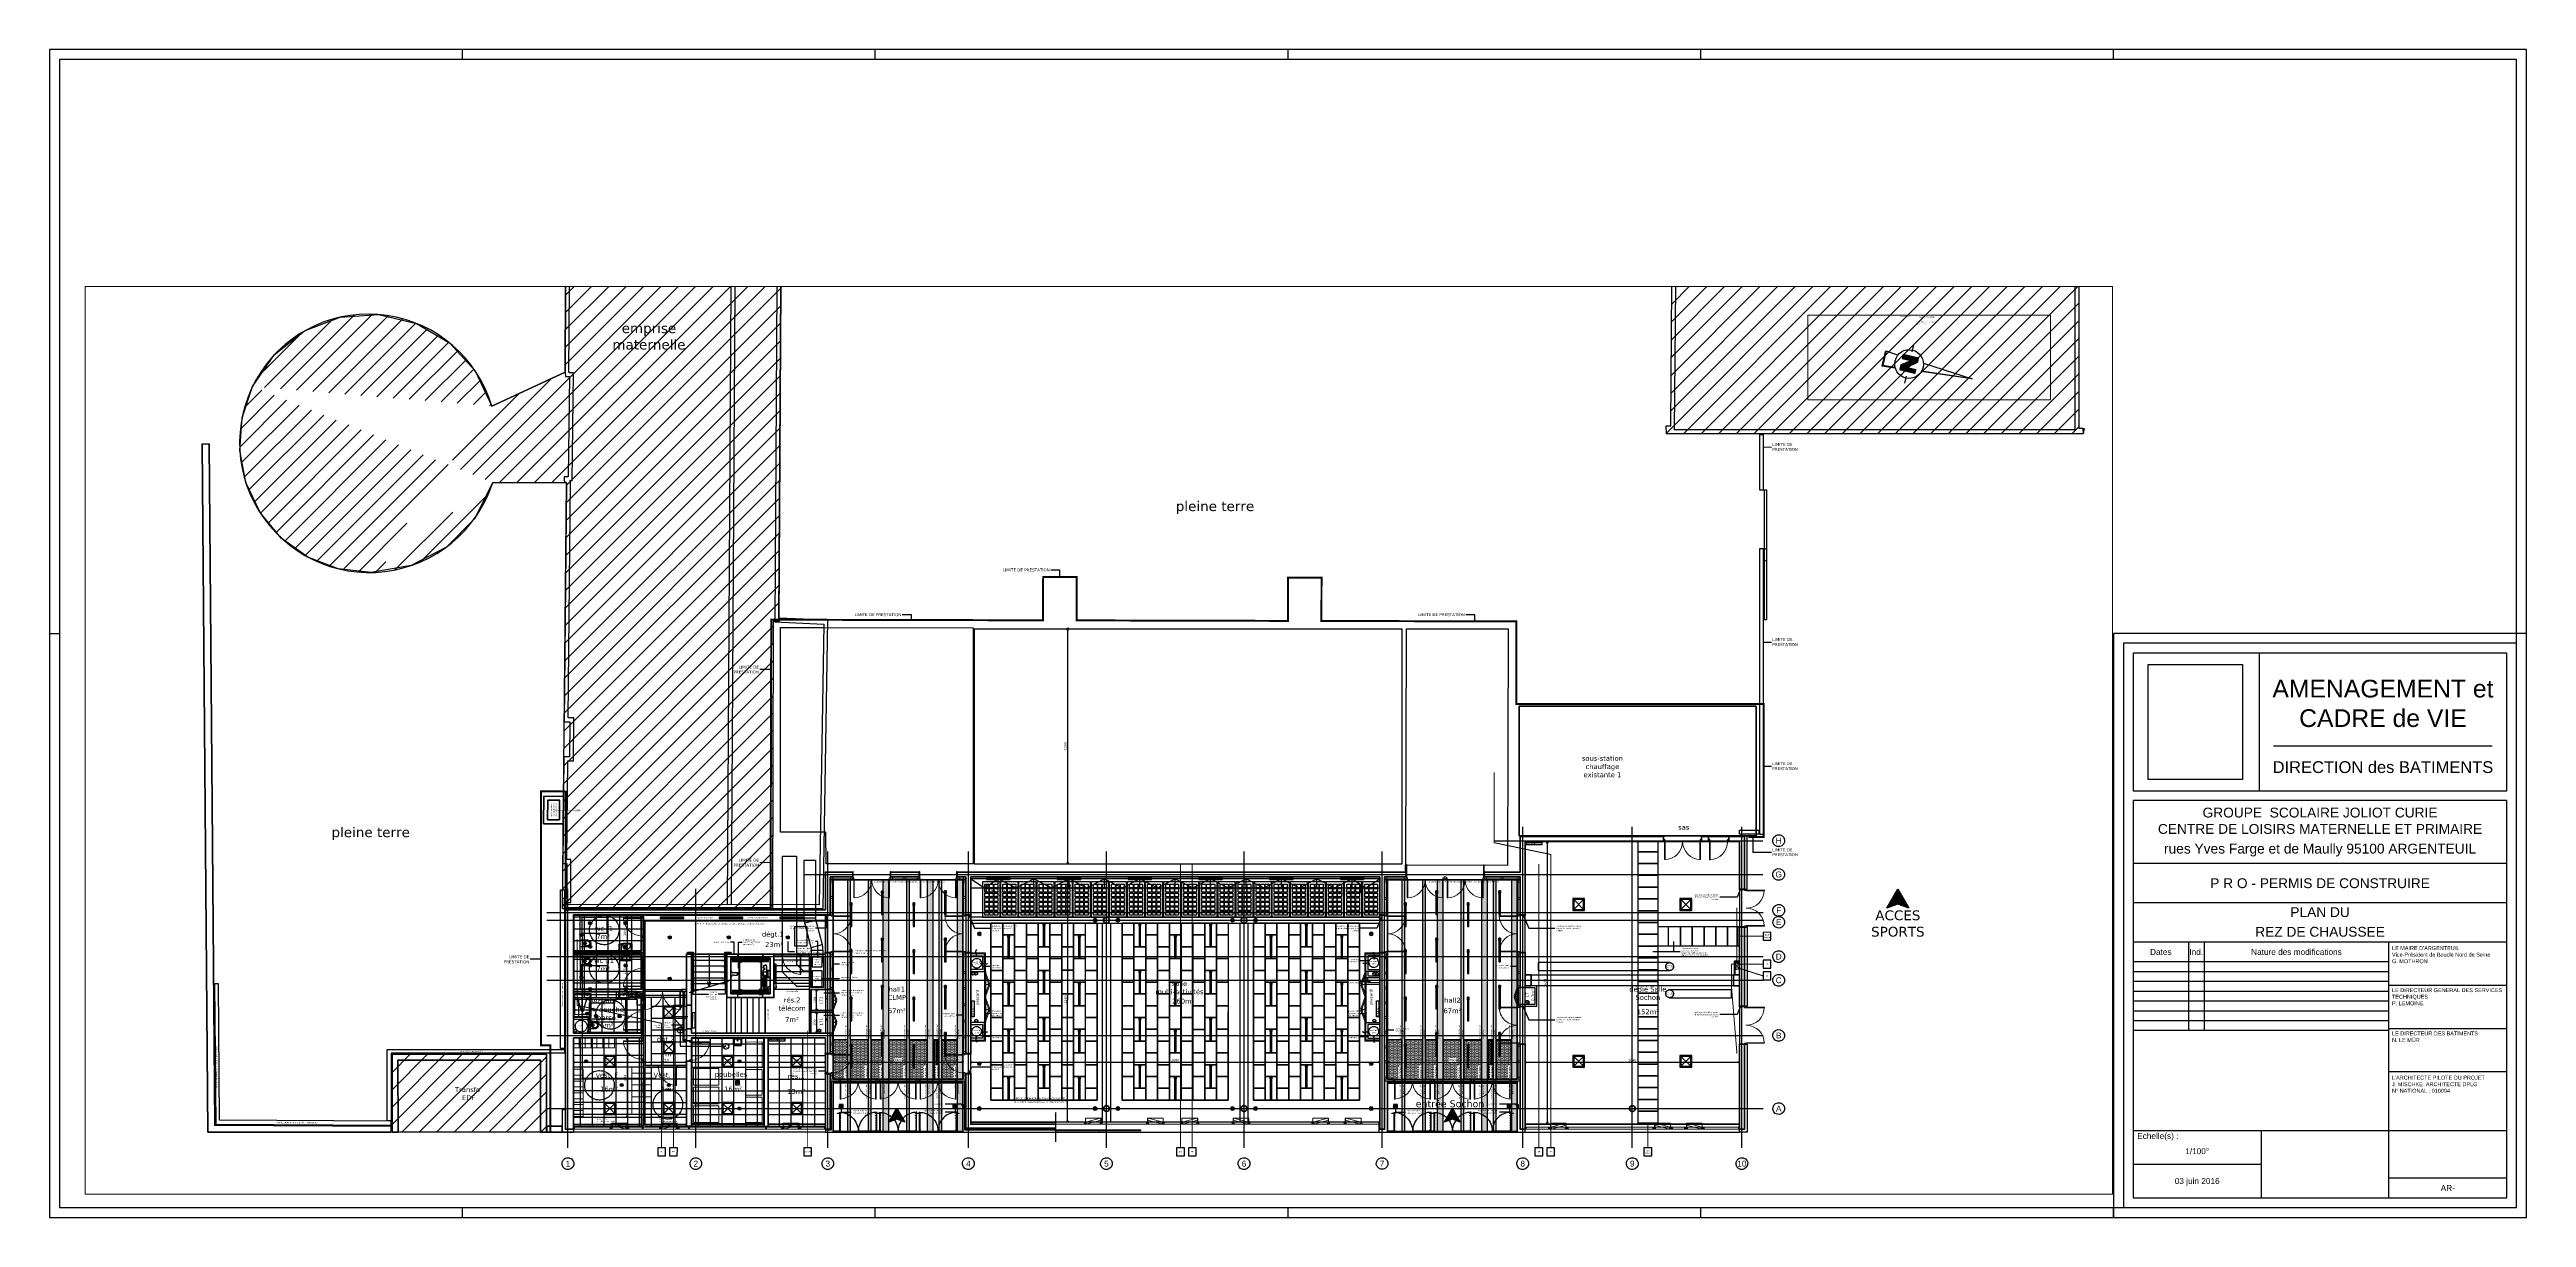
# Paper-space layout 'R+0-1_100' of a CAD drawing. Header units: metres. Extents: x 0 to 1.26, y 0 to 0.59.
# The model-space entities are those that its viewports show. They can reach past a viewport. Long polylines and large blocks are cut down to what shows.
import ezdxf
from ezdxf.enums import TextEntityAlignment as Align

# ---------------------------------------------------------------- set-up
doc = ezdxf.new("R2010")
doc.units = ezdxf.units.M
doc.header["$MEASUREMENT"] = 0
doc.header["$PDMODE"] = 3
doc.header["$PDSIZE"] = 0.1
for name, pattern in [('01', [0.15, 0.1, -0.05]), ('02', [0.28, 0.2, -0.08]), ('03', [0.7, 0.5, -0.2]), ('04', [0.82, 0.6, -0.08, 0.06, -0.08]), ('ACAD_ISO02W100', [15, 12, -3]), ('ACAD_ISO12W100', [21, 12, -3, 0, -3, 0, -3]), ('AXES', [2, 1.25, -0.25, 0.25, -0.25]), ('AXES2', [1.125, 0.75, -0.125, 0.125, -0.125]), ('CACHE2', [0.1875, 0.125, -0.0625]), ('CACHEX2', [0.75, 0.5, -0.25]), ('DASHED', [0.75, 0.5, -0.25]), ('POINTILLE', [0.25, 0, -0.25])]:
    doc.linetypes.add(name, pattern=pattern)
for name, color, linetype, lineweight in [('-Cartouche', 7, 'Continuous', 25), ('01-BETON-0.40', 4, 'Continuous', 40), ('01-MEN-CP-0.15', 2, 'Continuous', 18), ('01-MOBILIER-0.10', 10, 'Continuous', 9)]:
    doc.layers.add(name, color=color, linetype=linetype, lineweight=lineweight)
for name, color, linetype in [('00-AXE-0.00', 14, 'AXES2'), ('01-CLOISON-0.25', 3, 'Continuous'), ('01-DOUBLAGE-0.0x', 6, 'Continuous'), ('01-ISOL-0.08', 43, 'ISOLATION'), ('01-MEN-VU-0.13', 163, 'Continuous'), ('01-SANITAIRE-0.15', 44, 'Continuous'), ('02-VU-CACHE-01-0.10', 133, '01'), ('02-VU-CACHE-02-0.10', 133, '02'), ('06-COT-50&100-0.20', 2, 'Continuous'), ('06-SYMB-DIVERS-0.20', 20, 'Continuous'), ('06-TXT-DETAILS-DIVERS-02.20', 2, 'Continuous'), ('06-TXT-DIVERS-0.20', 70, 'Continuous'), ('06-TXT-DIVERS-2-02.20', 5, 'Continuous'), ('06-TXT-ETIQUETTES SURFACES', 210, 'Continuous'), ('07-CHAUFFAGE-0.13', 210, 'Continuous'), ('07-CTA-0.13', 163, 'Continuous'), ('07-ECLAIRAGE-0.13', 31, 'Continuous'), ('07-PLAFONDS-0.13', 5, 'Continuous'), ('07-REVETEMENTS-INTER-0.10', 10, 'Continuous'), ('07-SOLS-0.13', 211, 'Continuous'), ('08-VU-0.08', 56, 'Continuous'), ('08-VU-0.13', 44, 'Continuous'), ('08-VU-0.20', 32, 'Continuous'), ('BAT_HACHURES', 252, 'Continuous')]:
    doc.layers.add(name, color=color, linetype=linetype)
doc.layers.add('07-SF-HABIT-0.05', color=7, linetype='Continuous', plot=False)
doc.styles.add('ARIAL', font='arial.ttf')
doc.styles.add('COT', font='verdana.ttf')
doc.styles.add('locaux 100', font='verdana.ttf', dxfattribs={"height": 0.22})
doc.styles.add('locaux 20', font='verdana.ttf', dxfattribs={"height": 0.07})
doc.styles.add('locaux 200', font='verdana.ttf', dxfattribs={"height": 0.35})
doc.styles.get("Standard").update_dxf_attribs({"font": 'arial.ttf'})
doc.linetypes.add('ISOLATION', pattern='A,0.0001,-0.1,[134,ltypeshp.shx,S=0.1,R=0,X=-0.1,Y=0],-0.2,[134,ltypeshp.shx,S=0.1,R=180,X=0.1,Y=0],-0.1', length=0.4001)
doc.dimstyles.new('COT50', dxfattribs={"dimtxt": 0.12, "dimasz": 0.08, "dimexe": 0.05, "dimexo": 0, "dimgap": 0.05, "dimtad": 1, "dimdec": 0, "dimlfac": 100, "dimzin": 0, "dimdsep": 46, "dimtxsty": 'COT', "dimblk": 'OPEN30', "dimcen": 0.04, "dimdle": 0.05, "dimclrd": 256, "dimclre": 256, "dimclrt": 6, "dimadec": 0, "dimazin": 0, "dimtm": 1e-09, "dimtfac": 1, "dimtdec": 0, "dimtmove": 1, "dimatfit": 0, "dimldrblk": 'OPEN30', "dimfxl": 0.05, "dimfxlon": 1, "dimtolj": 1, "dimtzin": 0, "dimlwd": -1, "dimlwe": -1, "dimarcsym": 0})
picture_1 = doc.add_image_def('image1.jpg', size_in_pixel=(850, 1036))

# ---------------------------------------------------------------- blocks, each defined once
blk = doc.blocks.new('JC-CLMP-Cartouche')
at = {"layer": '-Cartouche', "linetype": 'Continuous', "lineweight": 25}
blk.add_line((-13.6, 28.7), (-13.6, 21.7), dxfattribs=at)
at = {"layer": '-Cartouche'}
for p, q in [((-1, 18), (-20, 18)), ((-1, 16), (-20, 16)), ((-1, 14), (-20, 14)), ((-17.2, 14), (-17.2, 9.5)), ((-16.4, 14), (-16.4, 9.5)), ((-7, 1), (-7, 14)), ((-7, 13), (-20, 13)), ((-7, 12.5), (-20, 12.5)), ((-7, 12), (-20, 12)), ((-7, 11.5), (-20, 11.5)), ((-1, 11.8), (-7, 11.8)), ((-7, 11), (-20, 11)), ((-7, 10.5), (-20, 10.5)), ((-7, 10), (-20, 10)), ((-7, 9.5), (-20, 9.5)), ((-1, 9.6), (-7, 9.6)), ((-1, 7.4), (-7, 7.4)), ((-1, 4.4), (-20, 4.4)), ((-13.5, 4.4), (-13.5, 1)), ((-13.5, 2.7), (-20, 2.7)), ((-1, 2), (-7, 2))]:
    blk.add_line(p, q, dxfattribs=at)
for points in [[(-21, 0), (0, 0), (0, 29.7), (-21, 29.7)], [(-20.5, 0.5), (-0.5, 0.5), (-0.5, 29.2), (-20.5, 29.2)], [(-1, 21.7), (-1, 28.7), (-20, 28.7), (-20, 21.7)], [(-20, 21.2), (-20, 1), (-1, 1), (-1, 21.2)]]:
    blk.add_lwpolyline(points, close=True, dxfattribs=at)
blk.add_line((-12.87, 23.99), (-1.74, 23.99))
at = {"layer": '-Cartouche', "style": 'ARIAL'}
for s, insert, char_height, width, attachment_point in [('AMENAGEMENT et CADRE de VIE', (-7.3, 26.14), 0.9, 13.6102, 5), ('DIRECTION des BATIMENTS', (-7.3, 22.9), 0.6, 21.237, 5), ('GROUPE  SCOLAIRE JOLIOT CURIE\\PCENTRE DE LOISIRS MATERNELLE ET PRIMAIRE\\P{\\H0.2x;\\P}rues Yves Farge et de Maully 95100 ARGENTEUIL', (-10.5, 19.6), 0.5, 19, 5), ('Dates', (-18.6, 13.5), 0.3, 2.8802, 5), ('Ind.', (-16.8, 13.5), 0.3, 1, 5), ('Nature des modifications', (-11.7, 13.5), 0.3, 4.9764, 5), ("LE MAIRE D'ARGENTEUIL\\PVice-Président de Boucle Nord de Seine\\PG. MOTHRON", (-6.84, 13.8), 0.2, 5.374, 1), ('LE DIRECTEUR GENERAL DES SERVICES TECHNIQUES\\PP. LEMOINE', (-6.84, 11.66), 0.2, 6, 1), ('LE DIRECTEUR DES BATIMENTS\\PN. LE MÛR', (-6.84, 9.46), 0.2, 6, 1), ("L'ARCHITECTE PILOTE DU PROJET\\PJ. MISCHKE  ARCHITECTE DPLG\\PN° NATIONAL : 010094", (-6.84, 7.21), 0.2, 6, 1), ('Echelle(s) :', (-19.8, 4.1), 0.3, 2.8802, 4)]:
    blk.add_mtext(s, dxfattribs=dict(at, insert=insert, char_height=char_height, width=width, attachment_point=attachment_point))
for tag, height, p in [('PHASE', 0.5, (-10.5, 17)), ('TITRE_PLANCHE_1/2', 0.5, (-10.5, 15.53)), ('TITRE_PLANCHE_2/2', 0.5, (-10.5, 14.53)), ('ECHELLES', 0.3, (-16.75, 3.37)), ('DATE', 0.3, (-16.75, 1.85)), ('NUM_PLANCHE', 0.3, (-4, 1.5))]:
    blk.add_attdef(tag, text='', height=height, dxfattribs=at).set_placement(p, align=Align.MIDDLE_CENTER)
image = blk.add_image(picture_1, insert=(-19.24, 22.28), size_in_units=(4.79, 5.84))
image.dxf.flags = 7
blk = doc.blocks.new('P180')
at = {"linetype": 'Continuous'}
blk.add_lwpolyline([(-1.93, 0), (-1.93, -0.1), (-1.86, -0.1), (-1.86, -0.03), (-1.88, -0.03), (-1.88, 0)], close=True, dxfattribs=at)
for points in [[(-1.85, 0.92), (-1.85, 0), (-1.88, 0), (-1.88, 0.92)], [(-0.08, 0.92), (-0.08, 0), (-0.05, 0), (-0.05, 0.92)], [(0, 0), (0, -0.1), (-0.06, -0.1), (-0.06, -0.03), (-0.05, -0.03), (-0.05, 0)]]:
    blk.add_lwpolyline(points, close=True)
for centre, start, end in [((-1.88, 0), 0, 90), ((-0.05, 0), 90, 180)]:
    blk.add_arc(centre, 0.915, start, end)
at = {"linetype": 'Continuous', "text_generation_flag": 6}
blk.add_attdef('TEXTE', (-0.19, 0.6), '', height=0.08, rotation=90, dxfattribs=at)
blk = doc.blocks.new('Asc-KONE_Executive_C5_CAD_double_acces')
for p, q in [((-2200, 2010), (-1630, 2010)), ((-2200, -200), (-2200, 2010)), ((-1630, 1810), (-2000, 1810)), ((-2000, 1810), (-2000, 0)), ((-68, 1770), (-1932, 1770)), ((-1932, 1770), (-1932, 1720)), ((-1932, 1720), (-68, 1720)), ((-78, 1690), (-1922, 1690)), ((-1922, 1690), (-1922, 1640)), ((-1922, 1640), (-78, 1640)), ((-1830, 1439), (-1830, 1008)), ((-1777, 1444), (-1825, 1444)), ((-1764, 1486), (-1777, 1486)), ((-1777, 959), (-1777, 1486)), ((-1764, 1487), (-1764, 1452)), ((-1764, 1486), (-1764, 959)), ((-1764, 1452), (-1761, 1452)), ((-1762, 1444), (-1764, 1444)), ((-1761, 1452), (-1761, 1487)), ((-1759, 1393), (-1761, 1391)), ((-1761, 1391), (-1761, 1055)), ((-1756, 1393), (-1759, 1393)), ((-1757, 1507), (-1757, 1494)), ((-1740, 1507), (-1757, 1507)), ((-1757, 1494), (-1683, 1494)), ((-1683, 1494), (-1757, 1494)), ((-1757, 1491), (-1683, 1491)), ((-1757, 1476), (-1757, 1449)), ((-1754, 1387), (-1756, 1393)), ((-1688, 1481), (-1752, 1481)), ((-1750, 1384), (-1750, 1384)), ((-1745, 1389), (-1746, 1387)), ((-1743, 1389), (-1745, 1389)), ((-1742, 1387), (-1743, 1389)), ((-1740, 1525), (-1740, 1507)), ((-1730, 1525), (-1740, 1525)), ((-1738, 1384), (-1738, 1384)), ((-1733, 1389), (-1734, 1387)), ((-1731, 1389), (-1733, 1389)), ((-1730, 1387), (-1731, 1389)), ((-1730, 1505), (-1730, 1525)), ((-1710, 1505), (-1730, 1505)), ((-1726, 1384), (-1726, 1384)), ((-1721, 1389), (-1722, 1387)), ((-1719, 1389), (-1721, 1389)), ((-1718, 1387), (-1719, 1389)), ((-1714, 1384), (-1714, 1384)), ((-1710, 1525), (-1710, 1505)), ((-1700, 1525), (-1710, 1525)), ((-1709, 1389), (-1710, 1387)), ((-1707, 1389), (-1709, 1389)), ((-1706, 1387), (-1707, 1389)), ((-1702, 1384), (-1702, 1384)), ((-1700, 1507), (-1700, 1525)), ((-1683, 1507), (-1700, 1507)), ((-1697, 1389), (-1698, 1387)), ((-1695, 1389), (-1697, 1389)), ((-1694, 1387), (-1695, 1389)), ((-1690, 1384), (-1690, 1384)), ((-1684, 1393), (-1686, 1387)), ((-1680, 1393), (-1684, 1393)), ((-1683, 1507), (-1683, 1494)), ((-1683, 1449), (-1683, 1476)), ((-1678, 1391), (-1680, 1393)), ((-1679, 1487), (-1679, 1452)), ((-1679, 1452), (-1676, 1452)), ((-1676, 1444), (-1678, 1444)), ((-1678, 1055), (-1678, 1391)), ((-1676, 1452), (-1676, 1487)), ((-1676, 1486), (-1662, 1486)), ((-1676, 1486), (-1676, 959)), ((-1662, 959), (-1662, 1486)), ((-1639, 1444), (-1662, 1444)), ((-1634, 1008), (-1634, 1439)), ((-1630, 2010), (-1630, 1810)), ((-1450, 1845), (-1600, 1845)), ((-1600, 1845), (-1600, 1770)), ((-1600, 1770), (-1450, 1770)), ((-1585, 1605), (-1585, 205)), ((-1585, 1605), (-1450, 1605)), ((-1550, 1605), (-1550, 205)), ((-1450, 1770), (-1450, 1845)), ((-550, 1810), (-1450, 1810)), ((-1000, 1765), (-1450, 1765)), ((-1450, 1765), (-1450, 1720)), ((-1450, 1750), (-1000, 1750)), ((-1450, 1735), (-1000, 1735)), ((-1450, 1720), (-1000, 1720)), ((-1000, 1690), (-1450, 1690)), ((-1450, 1690), (-1450, 1645)), ((-1450, 1675), (-1000, 1675)), ((-1450, 1660), (-1000, 1660)), ((-1450, 1645), (-1000, 1645)), ((-1450, 1605), (-1450, 1640)), ((-550, 1765), (-1000, 1765)), ((-1000, 1765), (-1000, 1720)), ((-1000, 1720), (-1000, 1765)), ((-1000, 1750), (-550, 1750)), ((-1000, 1735), (-550, 1735)), ((-1000, 1720), (-550, 1720)), ((-550, 1690), (-1000, 1690)), ((-1000, 1690), (-1000, 1645)), ((-1000, 1645), (-1000, 1690)), ((-1000, 1675), (-550, 1675)), ((-1000, 1660), (-550, 1660)), ((-1000, 1645), (-550, 1645)), ((-550, 1770), (-550, 1845)), ((-550, 1845), (-400, 1845)), ((-400, 1770), (-550, 1770)), ((-550, 1720), (-550, 1765)), ((-550, 1645), (-550, 1690)), ((-550, 1605), (-550, 1640)), ((-415, 1605), (-550, 1605)), ((-450, 205), (-450, 1605)), ((-415, 205), (-415, 1605)), ((-400, 1845), (-400, 1770)), ((200, 2010), (-370, 2010)), ((-370, 2010), (-370, 1810)), ((-370, 1810), (0, 1810)), ((-78, 1640), (-78, 1690)), ((-68, 1720), (-68, 1770)), ((0, 1810), (0, 0)), ((200, -200), (200, 2010)), ((-2000, 0), (-1630, 0)), ((-68, 90), (-1932, 90)), ((-1932, 90), (-1932, 40)), ((-1932, 40), (-68, 40)), ((-78, 170), (-1922, 170)), ((-1922, 170), (-1922, 120)), ((-1922, 120), (-78, 120)), ((-1825, 1003), (-1777, 1003)), ((-1764, 959), (-1777, 959)), ((-1764, 1003), (-1762, 1003)), ((-1764, 993), (-1761, 993)), ((-1764, 958), (-1764, 993)), ((-1761, 1055), (-1759, 1053)), ((-1761, 993), (-1761, 958)), ((-1759, 1053), (-1756, 1053)), ((-1757, 998), (-1757, 971)), ((-1757, 954), (-1683, 954)), ((-1757, 938), (-1757, 951)), ((-1757, 951), (-1683, 951)), ((-1683, 951), (-1757, 951)), ((-1740, 938), (-1757, 938)), ((-1756, 1053), (-1754, 1058)), ((-1752, 966), (-1688, 966)), ((-1750, 1062), (-1750, 1062)), ((-1746, 1058), (-1745, 1056)), ((-1745, 1056), (-1743, 1056)), ((-1743, 1056), (-1742, 1058)), ((-1740, 920), (-1740, 938)), ((-1730, 920), (-1740, 920)), ((-1738, 1062), (-1738, 1062)), ((-1734, 1058), (-1733, 1056)), ((-1733, 1056), (-1731, 1056)), ((-1731, 1056), (-1730, 1058)), ((-1730, 940), (-1730, 920)), ((-1710, 940), (-1730, 940)), ((-1726, 1062), (-1726, 1062)), ((-1722, 1058), (-1721, 1056)), ((-1721, 1056), (-1719, 1056)), ((-1719, 1056), (-1718, 1058)), ((-1714, 1062), (-1714, 1062)), ((-1710, 1058), (-1709, 1056)), ((-1710, 920), (-1710, 940)), ((-1700, 920), (-1710, 920)), ((-1709, 1056), (-1707, 1056)), ((-1707, 1056), (-1706, 1058)), ((-1702, 1062), (-1702, 1062)), ((-1700, 938), (-1700, 920)), ((-1683, 938), (-1700, 938)), ((-1698, 1058), (-1697, 1056)), ((-1697, 1056), (-1695, 1056)), ((-1695, 1056), (-1694, 1058)), ((-1690, 1062), (-1690, 1062)), ((-1686, 1058), (-1684, 1053)), ((-1684, 1053), (-1680, 1053)), ((-1683, 971), (-1683, 998)), ((-1683, 938), (-1683, 951)), ((-1680, 1053), (-1678, 1055)), ((-1679, 993), (-1676, 993)), ((-1679, 958), (-1679, 993)), ((-1678, 1003), (-1676, 1003)), ((-1676, 993), (-1676, 958)), ((-1676, 959), (-1662, 959)), ((-1662, 1003), (-1639, 1003)), ((-1630, 0), (-1630, -200)), ((-1600, -35), (-1600, 40)), ((-1600, 40), (-1450, 40)), ((-1585, 205), (-1450, 205)), ((-1450, 205), (-1450, 170)), ((-1000, 165), (-1450, 165)), ((-1450, 165), (-1450, 120)), ((-1450, 150), (-1000, 150)), ((-1450, 135), (-1000, 135)), ((-1450, 120), (-1000, 120)), ((-1000, 90), (-1450, 90)), ((-1450, 90), (-1450, 45)), ((-1450, 75), (-1000, 75)), ((-1450, 60), (-1000, 60)), ((-1450, 45), (-1000, 45)), ((-1450, 40), (-1450, -35)), ((-1450, 0), (-550, 0)), ((-550, 165), (-1000, 165)), ((-1000, 165), (-1000, 120)), ((-1000, 120), (-1000, 165)), ((-1000, 150), (-550, 150)), ((-1000, 135), (-550, 135)), ((-1000, 120), (-550, 120)), ((-550, 90), (-1000, 90)), ((-1000, 90), (-1000, 45)), ((-1000, 45), (-1000, 90)), ((-1000, 75), (-550, 75)), ((-1000, 60), (-550, 60)), ((-1000, 45), (-550, 45)), ((-415, 205), (-550, 205)), ((-550, 205), (-550, 170)), ((-550, 120), (-550, 165)), ((-550, 45), (-550, 90)), ((-550, 40), (-550, -35)), ((-400, 40), (-550, 40)), ((-400, -35), (-400, 40)), ((0, 0), (-370, 0)), ((-370, 0), (-370, -200)), ((-78, 120), (-78, 170)), ((-68, 40), (-68, 90)), ((-1630, -200), (-2200, -200)), ((-1450, -35), (-1600, -35)), ((-550, -35), (-400, -35)), ((-370, -200), (200, -200))]:
    blk.add_line(p, q)
for points in [[(-1885, 1600), (-1885, 1475), (-1902, 1475), (-1982, 1415), (-2000, 1415), (-2000, 1600), (-1885, 1600)], [(-1832, 1555), (-1860, 1527), (-1860, 1470), (-1885, 1470), (-1885, 1600), (-1637, 1600), (-1637, 1595), (-1660, 1595), (-1660, 1555), (-1720, 1555)], [(-1750, 1555), (-1750, 1540), (-1728, 1540), (-1728, 1505), (-1712, 1505), (-1712, 1540), (-1690, 1540), (-1690, 1555)], [(-1885, 805), (-1885, 980), (-1996, 980), (-1996, 1060), (-2000, 1060), (-2000, 976), (-1889, 976), (-1889, 805), (-1889, 634), (-2000, 634), (-2000, 550), (-1996, 550), (-1996, 630), (-1885, 630), (-1885, 805)], [(-1658, 806), (-1658, 881), (-1668, 881), (-1668, 886), (-1653, 886), (-1653, 891), (-1788, 891), (-1788, 876), (-1823, 876), (-1865, 957), (-1880, 957), (-1880, 979), (-1885, 979), (-1885, 806), (-1885, 633), (-1880, 633), (-1880, 654), (-1865, 654), (-1823, 735), (-1788, 735), (-1788, 720), (-1653, 720), (-1653, 725), (-1668, 725), (-1668, 730), (-1658, 730), (-1658, 805)], [(-1690, 890), (-1690, 905), (-1712, 905), (-1712, 940), (-1728, 940), (-1728, 905), (-1750, 905), (-1750, 890)], [(-1658, 764), (-1652, 767), (-1650, 801), (-1625, 801), (-1615, 801), (-1590, 801), (-1590, 810), (-1615, 810), (-1625, 809), (-1650, 809), (-1652, 844), (-1658, 846)], [(-342, 846), (-348, 844), (-350, 809), (-375, 809), (-385, 809), (-410, 810), (-410, 801), (-385, 801), (-375, 801), (-350, 801), (-348, 767), (-342, 764)], [(-342, 805), (-342, 735), (-338, 735), (-338, 756), (-330, 756), (-330, 743), (-147, 743), (-147, 753), (-78, 753), (-32, 657), (-5, 657), (-5, 632), (0, 632), (0, 805), (0, 978), (-5, 978), (-5, 953), (-32, 953), (-78, 857), (-147, 857), (-147, 867), (-330, 867), (-330, 854), (-338, 854), (-338, 875), (-342, 875), (-342, 805)]]:
    blk.add_lwpolyline(points, close=True)
at = {"linetype": 'ACAD_ISO02W100', "ltscale": 0.1}
blk.add_lwpolyline([(-1842, 755), (-1842, 679), (-1846, 665), (-1846, 442), (-1834, 442), (-1834, 399), (-1831, 396), (-1764, 396), (-1764, 381), (-1837, 381), (-1837, 375), (-1761, 375), (-1761, 349), (-1737, 349), (-1737, 376), (-1734, 376), (-1734, 396), (-1667, 396), (-1664, 399), (-1664, 442), (-1652, 442), (-1652, 485, 0.4064439), (-1655, 488), (-1694, 489), (-1719, 489), (-1719, 588), (-1733, 588), (-1733, 605), (-1666, 605), (-1666, 617), (-1652, 617), (-1652, 686), (-1666, 686), (-1666, 715), (-1644, 715, 0.4142136), (-1641, 718), (-1641, 732, -0.3624737), (-1637, 737), (-1637, 737), (-1597, 738, 0.4065663), (-1594, 741), (-1594, 749, 0.4071448), (-1597, 752), (-1658, 754), (-1658, 856), (-1597, 858, 0.4071448), (-1594, 861), (-1594, 869, 0.4065663), (-1597, 872), (-1637, 873), (-1637, 873, -0.3624737), (-1641, 878), (-1641, 892, 0.4142136), (-1644, 895), (-1666, 895), (-1666, 1005), (-1733, 1005), (-1733, 1090), (-1716, 1121), (-1655, 1122, 0.4064439), (-1652, 1125), (-1652, 1168), (-1664, 1168), (-1664, 1211), (-1667, 1214), (-1734, 1214), (-1734, 1234), (-1737, 1234), (-1737, 1261), (-1761, 1261), (-1761, 1235), (-1837, 1235), (-1837, 1229), (-1764, 1229), (-1764, 1214), (-1831, 1214), (-1834, 1211), (-1834, 1168), (-1846, 1168), (-1846, 945), (-1842, 931), (-1842, 855), (-1843, 855, 0.4142136), (-1846, 852), (-1846, 758, 0.4142136), (-1843, 755)], format="xyb", close=True, dxfattribs=at)
for centre, radius, start, end in [((-1825, 1439), 5, 90, 180), ((-1757, 1487), 7, 90, 180), ((-1762, 1449), 5, 270, 0), ((-1757, 1487), 4, 90, 180), ((-1752, 1476), 5, 90, 180), ((-1750, 1388), 4.3, 195, 270), ((-1750, 1388), 4.3, 270, 345), ((-1738, 1388), 4.3, 195.00001, 270), ((-1738, 1388), 4.3, 270, 345), ((-1726, 1388), 4.3, 195.00001, 270), ((-1726, 1388), 4.3, 270, 345), ((-1714, 1388), 4.3, 195.00001, 270), ((-1714, 1388), 4.3, 270, 345), ((-1702, 1388), 4.3, 195.00001, 270), ((-1702, 1388), 4.3, 270, 345), ((-1690, 1388), 4.3, 195.00001, 270), ((-1690, 1388), 4.3, 270, 345), ((-1688, 1476), 5, 0, 90), ((-1683, 1487), 7, 0, 90), ((-1683, 1487), 4, 0, 90), ((-1678, 1449), 5, 180, 270), ((-1639, 1439), 5, 0, 90), ((-1825, 1008), 5, 180, 270), ((-1757, 958), 7, 180, 270), ((-1762, 998), 5, 0, 90), ((-1757, 958), 4, 180, 270), ((-1752, 971), 5, 180, 270), ((-1750, 1057), 4.3, 90, 165), ((-1750, 1057), 4.3, 14.99999, 90), ((-1738, 1057), 4.3, 90, 165), ((-1738, 1057), 4.3, 14.99999, 90), ((-1726, 1057), 4.3, 90, 165), ((-1726, 1057), 4.3, 14.99999, 90), ((-1714, 1057), 4.3, 90, 165), ((-1714, 1057), 4.3, 14.99999, 90), ((-1702, 1057), 4.3, 90, 165), ((-1702, 1057), 4.3, 14.99999, 90), ((-1690, 1057), 4.3, 90, 165), ((-1690, 1057), 4.3, 14.99999, 90), ((-1688, 971), 5, 270, 0), ((-1678, 998), 5, 90, 180), ((-1683, 958), 7, 270, 0), ((-1683, 958), 4, 270, 0), ((-1639, 1008), 5, 270, 0)]:
    blk.add_arc(centre, radius, start, end)
blk = doc.blocks.new('Nord1')
at = {"color": 0, "linetype": 'Continuous'}
for p, q in [((0, 0), (0.154, -1.731)), ((-0.673, -2.194), (-0.426, -2.193)), ((0.426, -2.193), (0.667, -2.194)), ((0.274, -3.077), (0.234, -2.621)), ((-0.244, -3.046), (-0.213, -3.077)), ((-0.213, -3.077), (0.274, -3.077))]:
    blk.add_line(p, q, dxfattribs=at)
for points in [[(-0.138, -1.726), (0, 0), (0.138, -1.726)], [(-0.266, -1.916), (-0.266, -2.465)], [(-0.254, -1.916), (-0.254, -2.465)], [(-0.242, -1.916), (-0.242, -2.465)], [(-0.23, -1.916), (-0.23, -2.465)], [(-0.218, -1.916), (-0.218, -2.465)], [(-0.206, -1.916), (-0.206, -2.465)], [(-0.193, -1.916), (-0.193, -2.465)], [(-0.181, -1.916), (-0.181, -2.465)], [(-0.169, -1.916), (-0.169, -2.465)], [(-0.157, -1.916), (-0.157, -2.465)], [(-0.145, -1.916), (-0.145, -2.465)], [(-0.132, -1.916), (-0.132, -2.465)], [(-0.12, -1.916), (-0.12, -2.16)], [(-0.108, -1.932), (-0.108, -2.178)], [(-0.096, -1.947), (-0.096, -2.195)], [(-0.084, -1.962), (-0.084, -2.212)], [(-0.072, -1.977), (-0.072, -2.23)], [(-0.059, -1.993), (-0.059, -2.247)], [(-0.047, -2.008), (-0.047, -2.264)], [(-0.035, -2.023), (-0.035, -2.282)], [(-0.023, -2.038), (-0.023, -2.3)], [(-0.011, -2.053), (-0.011, -2.317)], [(0.002, -2.069), (0.002, -2.334)], [(0.014, -2.084), (0.014, -2.352)], [(0.026, -2.099), (0.026, -2.369)], [(0.136, -1.916), (0.136, -2.465)], [(0.148, -1.916), (0.148, -2.465)], [(0.16, -1.916), (0.16, -2.465)], [(0.172, -1.916), (0.172, -2.465)], [(0.184, -1.916), (0.184, -2.465)], [(0.197, -1.916), (0.197, -2.465)], [(0.209, -1.916), (0.209, -2.465)], [(0.221, -1.916), (0.221, -2.465)], [(0.233, -1.916), (0.233, -2.465)], [(0.245, -1.916), (0.245, -2.465)], [(0.257, -1.916), (0.257, -2.465)], [(0.27, -1.916), (0.27, -2.465)], [(-0.12, -2.16), (-0.12, -2.465)], [(0.038, -2.114), (0.038, -2.386)], [(0.05, -2.13), (0.05, -2.404)], [(0.063, -2.145), (0.063, -2.421)], [(0.075, -2.16), (0.075, -2.439)], [(0.087, -2.175), (0.087, -2.456)], [(0.099, -2.191), (0.099, -2.465)], [(0.111, -2.206), (0.111, -2.465)], [(0.123, -2.221), (0.123, -2.465)], [(-0.211, -2.633), (-0.244, -3.046), (0.244, -3.046), (0.211, -2.633)]]:
    blk.add_lwpolyline(points, dxfattribs=at)
at = {"color": 0, "linetype": 'Continuous', "const_width": 0.0122}
blk.add_lwpolyline([(-0.12, -2.465), (-0.12, -2.16), (0.093, -2.465), (0.276, -2.465), (0.276, -1.916), (0.123, -1.916), (0.123, -2.221), (-0.12, -1.916), (-0.273, -1.916), (-0.273, -2.465), (-0.12, -2.465)], close=True, dxfattribs=at)
at = {"color": 0, "linetype": 'Continuous'}
blk.add_circle((0, -2.193), 0.487, dxfattribs=at)
blk = doc.blocks.new('P90')
at = {"linetype": 'Continuous'}
for points in [[(-0.97, -0.03), (-0.97, -0.1), (-1.03, -0.1), (-1.03, 0), (-0.98, 0), (-0.98, -0.03)], [(-0.05, 0.93), (-0.05, 0), (-0.08, 0), (-0.08, 0.93)], [(0, 0), (0, -0.1), (-0.07, -0.1), (-0.07, -0.03), (-0.05, -0.03), (-0.05, 0)]]:
    blk.add_lwpolyline(points, close=True, dxfattribs=at)
blk.add_arc((-0.04, -0.01), 0.937, 92.2388, 179.6062, dxfattribs=at)
at = {"linetype": 'Continuous', "text_generation_flag": 6}
blk.add_attdef('TEXTE', text='', height=0.08, rotation=90, dxfattribs=at).set_placement((-0.19, 0.47), align=Align.CENTER)
blk = doc.blocks.new('fen80')
for points in [[(0.05, -0.1), (0, -0.1), (0, 0), (0.05, 0)], [(0.1, -0.1), (0.05, -0.1), (0.05, 0), (0.1, 0)], [(0.85, -0.1), (0.05, -0.1), (0.05, 0), (0.85, 0)], [(0.85, -0.1), (0.8, -0.1), (0.8, 0), (0.85, 0)], [(0.9, -0.1), (0.85, -0.1), (0.85, 0), (0.9, 0)]]:
    blk.add_lwpolyline(points, close=True)
at = {"linetype": '01'}
blk.add_lwpolyline([(0.85, 0.11), (0.08, -0.1), (0.05, 0), (0.82, 0.21)], close=True, dxfattribs=at)
blk.add_lwpolyline([(0.85, 0), (0.85, 0.21), (0.05, 0.21), (0.05, 0)], dxfattribs=at)
blk.add_arc((0.05, 0), 0.8, 0, 14.9998, dxfattribs=at)
blk = doc.blocks.new('_Open30')
at = {"color": 0, "linetype": 'ByBlock', "lineweight": -2}
for p, q in [((-1, 0.3), (0, 0)), ((0, 0), (-1, -0.3)), ((0, 0), (-1, 0))]:
    blk.add_line(p, q, dxfattribs=at)
blk = doc.blocks.new('*D13')
at = {"layer": '06-COT-50&100-0.20', "transparency": 16777216}
for p, q in [((596096.37, 139674.38), (596096.47, 139674.4)), ((596097.21, 139671), (596096.44, 139674.31)), ((596097.18, 139670.92), (596097.28, 139670.94))]:
    blk.add_line(p, q, dxfattribs=at)
at = {"layer": 'Defpoints', "color": 0, "transparency": 16777216}
for p in [(596095.22, 139674.11), (596096.42, 139674.39), (596096.02, 139670.65)]:
    blk.add_point(p, dxfattribs=at)
at = {"layer": '06-COT-50&100-0.20', "transparency": 16777216, "xscale": 0.08, "yscale": 0.08, "zscale": 0.08}
for p, rotation in [((596096.42, 139674.39), 103.1212703830424), ((596097.23, 139670.93), 283.1212703830424)]:
    blk.add_blockref('_Open30', p, dxfattribs=dict(at, rotation=rotation))
at = {"layer": '06-COT-50&100-0.20', "color": 6, "transparency": 16777216, "insert": (596096.71, 139672.63), "char_height": 0.12, "attachment_point": 5, "rotation": 103.1213, "style": 'COT'}
blk.add_mtext('\\A1;355', dxfattribs=at)
blk = doc.blocks.new('*D14')
at = {"layer": '06-COT-50&100-0.20', "transparency": 16777216}
for p, q in [((596094.27, 139683.4), (596094.37, 139683.42)), ((596094.96, 139680.65), (596094.34, 139683.33)), ((596094.93, 139680.56), (596095.03, 139680.58))]:
    blk.add_line(p, q, dxfattribs=at)
at = {"layer": 'Defpoints', "color": 0, "transparency": 16777216}
for p in [(596093.11, 139683.13), (596094.32, 139683.41), (596093.77, 139680.29)]:
    blk.add_point(p, dxfattribs=at)
at = {"layer": '06-COT-50&100-0.20', "transparency": 16777216, "xscale": 0.08, "yscale": 0.08, "zscale": 0.08}
for p, rotation in [((596094.32, 139683.41), 103.1212703830424), ((596094.98, 139680.57), 283.1212703830424)]:
    blk.add_blockref('_Open30', p, dxfattribs=dict(at, rotation=rotation))
at = {"layer": '06-COT-50&100-0.20', "color": 6, "transparency": 16777216, "insert": (596094.54, 139681.97), "char_height": 0.12, "attachment_point": 5, "rotation": 103.1213, "style": 'COT'}
blk.add_mtext('\\A1;291', dxfattribs=at)
blk = doc.blocks.new('*D15')
at = {"layer": '06-COT-50&100-0.20', "transparency": 16777216}
for p, q in [((596086.38, 139717.7), (596086.28, 139717.68)), ((596087.81, 139711.34), (596086.35, 139717.61)), ((596087.87, 139711.27), (596087.78, 139711.25))]:
    blk.add_line(p, q, dxfattribs=at)
at = {"layer": 'Defpoints', "color": 0, "transparency": 16777216}
for p in [(596086.33, 139717.69), (596087.16, 139717.88), (596088.76, 139711.48)]:
    blk.add_point(p, dxfattribs=at)
at = {"layer": '06-COT-50&100-0.20', "transparency": 16777216, "xscale": 0.08, "yscale": 0.08, "zscale": 0.08}
for p, rotation in [((596086.33, 139717.69), 103.1212703830424), ((596087.83, 139711.26), 283.1212703830424)]:
    blk.add_blockref('_Open30', p, dxfattribs=dict(at, rotation=rotation))
at = {"layer": '06-COT-50&100-0.20', "color": 6, "transparency": 16777216, "insert": (596086.97, 139714.45), "char_height": 0.12, "attachment_point": 5, "rotation": 103.1213, "style": 'COT'}
blk.add_mtext('\\A1;660', dxfattribs=at)
blk = doc.blocks.new('*D16')
at = {"layer": '06-COT-50&100-0.20', "transparency": 16777216}
for p, q in [((596083.81, 139728.71), (596083.71, 139728.68)), ((596086.22, 139718.16), (596083.78, 139728.62)), ((596086.19, 139718.07), (596086.29, 139718.09))]:
    blk.add_line(p, q, dxfattribs=at)
at = {"layer": 'Defpoints', "color": 0, "transparency": 16777216}
for p in [(596084.92, 139728.96), (596083.76, 139728.7), (596085.35, 139717.87)]:
    blk.add_point(p, dxfattribs=at)
at = {"layer": '06-COT-50&100-0.20', "transparency": 16777216, "xscale": 0.08, "yscale": 0.08, "zscale": 0.08}
for p, rotation in [((596083.76, 139728.7), 103.1212703830424), ((596086.24, 139718.08), 283.1212703830424)]:
    blk.add_blockref('_Open30', p, dxfattribs=dict(at, rotation=rotation))
at = {"layer": '06-COT-50&100-0.20', "color": 6, "transparency": 16777216, "insert": (596084.89, 139723.36), "char_height": 0.12, "attachment_point": 5, "rotation": 103.1213, "style": 'COT'}
blk.add_mtext('\\A1;1090', dxfattribs=at)
blk = doc.blocks.new('*D17')
at = {"layer": '06-COT-50&100-0.20', "transparency": 16777216}
for p, q in [((596094.42, 139696.09), (596082.42, 139693.3)), ((596094.48, 139696.16), (596094.51, 139696.06)), ((596082.35, 139693.23), (596082.33, 139693.33))]:
    blk.add_line(p, q, dxfattribs=at)
at = {"layer": 'Defpoints', "color": 0, "transparency": 16777216}
for p in [(596094.45, 139696.3), (596082.34, 139693.28), (596083.46, 139688.48)]:
    blk.add_point(p, dxfattribs=at)
at = {"layer": '06-COT-50&100-0.20', "transparency": 16777216, "xscale": 0.08, "yscale": 0.08, "zscale": 0.08}
for p, rotation in [((596094.49, 139696.11), 13.12127038304243), ((596082.34, 139693.28), 193.1212703830424)]:
    blk.add_blockref('_Open30', p, dxfattribs=dict(at, rotation=rotation))
at = {"layer": '06-COT-50&100-0.20', "color": 6, "transparency": 16777216, "insert": (596088.44, 139694.59), "char_height": 0.12, "attachment_point": 5, "rotation": 193.1213, "style": 'COT'}
blk.add_mtext('\\A1;1248', dxfattribs=at)
blk = doc.blocks.new('*D18')
at = {"layer": '06-COT-50&100-0.20', "transparency": 16777216}
for p, q in [((596081.63, 139693.12), (596070.1, 139690.43)), ((596081.7, 139693.18), (596081.72, 139693.08)), ((596070.01, 139690.46), (596070.04, 139690.36))]:
    blk.add_line(p, q, dxfattribs=at)
at = {"layer": 'Defpoints', "color": 0, "transparency": 16777216}
for p in [(596081.18, 139695.41), (596069.51, 139692.62), (596070.03, 139690.41)]:
    blk.add_point(p, dxfattribs=at)
at = {"layer": '06-COT-50&100-0.20', "transparency": 16777216, "xscale": 0.08, "yscale": 0.08, "zscale": 0.08}
for p, rotation in [((596081.71, 139693.13), 13.12127038304243), ((596070.03, 139690.41), 193.1212703830424)]:
    blk.add_blockref('_Open30', p, dxfattribs=dict(at, rotation=rotation))
at = {"layer": '06-COT-50&100-0.20', "color": 6, "transparency": 16777216, "insert": (596075.89, 139691.66), "char_height": 0.12, "attachment_point": 5, "rotation": 193.1213, "style": 'COT'}
blk.add_mtext('\\A1;1200', dxfattribs=at)
blk = doc.blocks.new('A$C6BB47F20')
at = {"linetype": '01', "ltscale": 0.25}
for points in [[(-0.02, 0), (-0.96, 0), (-0.96, -0.01), (-0.02, -0.01)], [(-0.91, -0.01), (-0.9, -0.01), (-0.9, -0.05), (-0.91, -0.05)], [(-0.79, -0.01), (-0.78, -0.01), (-0.78, -0.05), (-0.79, -0.05)], [(-0.67, -0.01), (-0.66, -0.01), (-0.66, -0.05), (-0.67, -0.05)], [(-0.55, -0.01), (-0.54, -0.01), (-0.54, -0.05), (-0.55, -0.05)], [(-0.43, -0.01), (-0.42, -0.01), (-0.42, -0.05), (-0.43, -0.05)], [(-0.31, -0.01), (-0.3, -0.01), (-0.3, -0.05), (-0.31, -0.05)], [(-0.19, -0.01), (-0.18, -0.01), (-0.18, -0.05), (-0.19, -0.05)], [(-0.07, -0.01), (-0.06, -0.01), (-0.06, -0.05), (-0.07, -0.05)]]:
    blk.add_lwpolyline(points, close=True, dxfattribs=at)
for points in [[(-0.04, 0.91), (-0.04, 0.9), (-0.08, 0.9), (-0.08, 0.91)], [(-0.04, 0.79), (-0.04, 0.78), (-0.08, 0.78), (-0.08, 0.79)], [(-0.04, 0.67), (-0.04, 0.66), (-0.08, 0.66), (-0.08, 0.67)], [(-0.04, 0.55), (-0.04, 0.54), (-0.08, 0.54), (-0.08, 0.55)], [(-0.04, 0.43), (-0.04, 0.42), (-0.08, 0.42), (-0.08, 0.43)], [(-0.04, 0.31), (-0.04, 0.3), (-0.08, 0.3), (-0.08, 0.31)], [(-0.04, 0.19), (-0.04, 0.18), (-0.08, 0.18), (-0.08, 0.19)], [(-0.04, 0.07), (-0.04, 0.06), (-0.08, 0.06), (-0.08, 0.07)], [(-0.03, 0.02), (-0.03, 0.97), (-0.04, 0.97), (-0.04, 0.02)]]:
    blk.add_lwpolyline(points, close=True)
blk.add_circle((-0.01, 0.01), 0.005)
at = {"linetype": '03', "ltscale": 0.5}
blk.add_arc((-0.01, 0.01), 0.952, 90, 180, dxfattribs=at)
blk = doc.blocks.new('Spot-directionnel')
h = blk.add_hatch(color=256)
h.dxf.hatch_style = 1
h.paths.add_polyline_path([(-0.06, 0.06, 0.414214), (-0.06, -0.06), (0, 0)])
h = blk.add_hatch(color=256)
h.dxf.hatch_style = 1
h.paths.add_polyline_path([(0.08, 0.08), (0, 0), (0.08, -0.08, 0.414214)])
for p, q in [((-0.06, -0.06), (0.08, 0.08)), ((-0.06, 0.06), (0.08, -0.08))]:
    blk.add_line(p, q)
for radius, start, end in [(0.08, 45, 315), (0.11, 315, 45)]:
    blk.add_arc((0, 0), radius, start, end)
blk = doc.blocks.new('siphon de sol')
for p, q in [((-0.1, 0.1), (-0.04, 0.04)), ((0.1, 0.1), (0.04, 0.04)), ((-0.04, -0.04), (-0.1, -0.1)), ((0.04, -0.04), (0.1, -0.1))]:
    blk.add_line(p, q)
blk.add_lwpolyline([(-0.1, -0.1), (0.1, -0.1), (0.1, 0.1), (-0.1, 0.1)], close=True)
blk.add_circle((0, 0), 0.05)
at = {"insert": (0, -0.06), "char_height": 0.07, "width": 0.9021, "attachment_point": 5, "rotation": 360, "style": 'locaux 20'}
blk.add_mtext('SS', dxfattribs=at)
blk = doc.blocks.new('vidoir40x40')
for points in [[(-0.2, 0), (0.2, 0), (0.2, 0.35, 0.414214), (0.15, 0.4), (-0.15, 0.4, 0.414214), (-0.2, 0.35)], [(-0.16, 0.04), (0.16, 0.04), (0.16, 0.35, 0.414214), (0.15, 0.36), (-0.15, 0.36, 0.414214), (-0.16, 0.35)]]:
    blk.add_lwpolyline(points, format="xyb", close=True)
for radius in [0.035, 0.025]:
    blk.add_circle((0, 0.11), radius)
blk = doc.blocks.new('*D29')
at = {"layer": '06-COT-50&100-0.20', "transparency": 16777216}
for p, q in [((596095.97, 139676.54), (596095.87, 139676.52)), ((596096.38, 139674.56), (596095.94, 139676.45)), ((596096.45, 139674.5), (596096.35, 139674.47))]:
    blk.add_line(p, q, dxfattribs=at)
at = {"layer": 'Defpoints', "color": 0, "transparency": 16777216}
for p in [(596095.92, 139676.53), (596096.07, 139676.57), (596096.55, 139674.52)]:
    blk.add_point(p, dxfattribs=at)
at = {"layer": '06-COT-50&100-0.20', "transparency": 16777216, "xscale": 0.08, "yscale": 0.08, "zscale": 0.08}
for p, rotation in [((596095.92, 139676.53), 103.1212703830424), ((596096.4, 139674.49), 283.1212703830424)]:
    blk.add_blockref('_Open30', p, dxfattribs=dict(at, rotation=rotation))
at = {"layer": '06-COT-50&100-0.20', "color": 6, "transparency": 16777216, "insert": (596096.05, 139675.48), "char_height": 0.12, "attachment_point": 5, "rotation": 103.1213, "style": 'COT'}
blk.add_mtext('\\A1;210', dxfattribs=at)
blk = doc.blocks.new('*D30')
at = {"layer": '06-COT-50&100-0.20', "transparency": 16777216}
for p, q in [((596094.98, 139680.37), (596095.07, 139680.39)), ((596095.85, 139676.85), (596095.04, 139680.3)), ((596095.82, 139676.76), (596095.91, 139676.79))]:
    blk.add_line(p, q, dxfattribs=at)
at = {"layer": 'Defpoints', "color": 0, "transparency": 16777216}
for p in [(596093.82, 139680.1), (596095.02, 139680.38), (596094.66, 139676.49)]:
    blk.add_point(p, dxfattribs=at)
at = {"layer": '06-COT-50&100-0.20', "transparency": 16777216, "xscale": 0.08, "yscale": 0.08, "zscale": 0.08}
for p, rotation in [((596095.02, 139680.38), 103.1212703830424), ((596095.86, 139676.77), 283.1212703830424)]:
    blk.add_blockref('_Open30', p, dxfattribs=dict(at, rotation=rotation))
at = {"layer": '06-COT-50&100-0.20', "color": 6, "transparency": 16777216, "insert": (596095.34, 139678.55), "char_height": 0.12, "attachment_point": 5, "rotation": 103.1213, "style": 'COT'}
blk.add_mtext('\\A1;370', dxfattribs=at)
blk = doc.blocks.new('lav')
for p, q in [((0, 0.5), (-0.35, 0.5)), ((0, 0), (-0.35, 0)), ((-0.32, 0.45), (-0.15, 0.4)), ((-0.32, 0.05), (-0.15, 0.1)), ((-0.12, 0.37), (-0.12, 0.25)), ((-0.12, 0.13), (-0.12, 0.25)), ((0, 0), (0, 0.5))]:
    blk.add_line(p, q)
blk.add_circle((-0.17, 0.25), 0.025)
for centre, radius, start, end in [((1.51, 0.23), 1.91, 172.4054, 179.4234), ((1.51, 0.27), 1.91, 180.5766, 187.5946), ((-0.33, 0.42), 0.0844, 103.8031, 129.327), ((-0.34, 0.06), 0.0625, 226.0761, 260.7938), ((0.5, 0.26), 0.864, 168.6901, 180.9211), ((0.5, 0.24), 0.864, 179.0789, 191.3099), ((-0.32, 0.43), 0.0264, 71.5651, 161.5651), ((-0.32, 0.08), 0.0264, 198.4349, 288.4349), ((-0.17, 0.34), 0.0598, 21.8014, 68.1986), ((-0.17, 0.16), 0.0598, 291.8014, 338.1986)]:
    blk.add_arc(centre, radius, start, end)
blk = doc.blocks.new('*D48')
at = {"layer": '06-COT-50&100-0.20', "transparency": 16777216}
for p, q in [((596092.68, 139690.22), (596092.78, 139690.24)), ((596094.21, 139683.88), (596092.75, 139690.15)), ((596094.18, 139683.79), (596094.28, 139683.81))]:
    blk.add_line(p, q, dxfattribs=at)
at = {"layer": 'Defpoints', "color": 0, "transparency": 16777216}
for p in [(596092.3, 139690.13), (596092.73, 139690.23), (596093.79, 139683.7)]:
    blk.add_point(p, dxfattribs=at)
at = {"layer": '06-COT-50&100-0.20', "transparency": 16777216, "xscale": 0.08, "yscale": 0.08, "zscale": 0.08}
for p, rotation in [((596092.73, 139690.23), 103.1212703830424), ((596094.23, 139683.8), 283.1212703830424)]:
    blk.add_blockref('_Open30', p, dxfattribs=dict(at, rotation=rotation))
at = {"layer": '06-COT-50&100-0.20', "color": 6, "transparency": 16777216, "insert": (596093.37, 139686.99), "char_height": 0.12, "attachment_point": 5, "rotation": 103.1213, "style": 'COT'}
blk.add_mtext('\\A1;660', dxfattribs=at)
blk = doc.blocks.new('*D49')
at = {"layer": '06-COT-50&100-0.20', "transparency": 16777216}
for p, q in [((596087.87, 139710.86), (596087.96, 139710.88)), ((596092.62, 139690.7), (596087.93, 139710.79)), ((596092.59, 139690.61), (596092.69, 139690.63))]:
    blk.add_line(p, q, dxfattribs=at)
at = {"layer": 'Defpoints', "color": 0, "transparency": 16777216}
for p in [(596086.86, 139710.63), (596087.92, 139710.87), (596092.2, 139690.52)]:
    blk.add_point(p, dxfattribs=at)
at = {"layer": '06-COT-50&100-0.20', "transparency": 16777216, "xscale": 0.08, "yscale": 0.08, "zscale": 0.08}
for p, rotation in [((596087.92, 139710.87), 103.1212703830424), ((596092.64, 139690.62), 283.1212703830424)]:
    blk.add_blockref('_Open30', p, dxfattribs=dict(at, rotation=rotation))
at = {"layer": '06-COT-50&100-0.20', "color": 6, "transparency": 16777216, "insert": (596090.17, 139700.72), "char_height": 0.12, "attachment_point": 5, "rotation": 103.1213, "style": 'COT'}
blk.add_mtext('\\A1;2080', dxfattribs=at)
blk = doc.blocks.new('*D50')
at = {"layer": '06-COT-50&100-0.20', "transparency": 16777216}
for p, q in [((596088.98, 139719.88), (596075.13, 139716.65)), ((596089.06, 139719.85), (596089.04, 139719.94)), ((596075.06, 139716.58), (596075.04, 139716.68))]:
    blk.add_line(p, q, dxfattribs=at)
at = {"layer": 'Defpoints', "color": 0, "transparency": 16777216}
for p in [(596089.31, 139718.8), (596075.05, 139716.63), (596075.3, 139715.53)]:
    blk.add_point(p, dxfattribs=at)
at = {"layer": '06-COT-50&100-0.20', "transparency": 16777216, "xscale": 0.08, "yscale": 0.08, "zscale": 0.08}
for p, rotation in [((596089.05, 139719.89), 13.12127038304243), ((596075.05, 139716.63), 193.1212703830424)]:
    blk.add_blockref('_Open30', p, dxfattribs=dict(at, rotation=rotation))
at = {"layer": '06-COT-50&100-0.20', "color": 6, "transparency": 16777216, "insert": (596082.08, 139718.15), "char_height": 0.12, "attachment_point": 5, "rotation": 193.1213, "style": 'COT'}
blk.add_mtext('\\A1;1438', dxfattribs=at)
blk = doc.blocks.new('*D51')
at = {"layer": '06-COT-50&100-0.20', "transparency": 16777216}
for p, q in [((596089.38, 139671.9), (596091.03, 139672.29)), ((596091.1, 139672.35), (596091.12, 139672.25)), ((596089.29, 139671.93), (596089.32, 139671.83))]:
    blk.add_line(p, q, dxfattribs=at)
at = {"layer": 'Defpoints', "color": 0, "transparency": 16777216}
for p in [(596089.14, 139672.61), (596090.94, 139673.03), (596091.11, 139672.3)]:
    blk.add_point(p, dxfattribs=at)
at = {"layer": '06-COT-50&100-0.20', "transparency": 16777216, "xscale": 0.08, "yscale": 0.08, "zscale": 0.08}
for p, rotation in [((596091.11, 139672.3), 13.12127038304243), ((596089.31, 139671.88), 193.1212703830424)]:
    blk.add_blockref('_Open30', p, dxfattribs=dict(at, rotation=rotation))
at = {"layer": '06-COT-50&100-0.20', "color": 6, "transparency": 16777216, "insert": (596090.23, 139671.98), "char_height": 0.12, "attachment_point": 5, "rotation": 193.1213, "style": 'COT'}
blk.add_mtext('\\A1;185', dxfattribs=at)
blk = doc.blocks.new('*D52')
at = {"layer": '06-COT-50&100-0.20', "transparency": 16777216}
for p, q in [((596091.19, 139672.38), (596091.22, 139672.28)), ((596092.93, 139672.73), (596091.28, 139672.34)), ((596093, 139672.79), (596093.02, 139672.7))]:
    blk.add_line(p, q, dxfattribs=at)
at = {"layer": 'Defpoints', "color": 0, "transparency": 16777216}
for p in [(596091.04, 139673.05), (596091.2, 139672.33), (596092.84, 139673.47)]:
    blk.add_point(p, dxfattribs=at)
at = {"layer": '06-COT-50&100-0.20', "transparency": 16777216, "xscale": 0.08, "yscale": 0.08, "zscale": 0.08}
for p, rotation in [((596091.2, 139672.33), 193.1212703830424), ((596093.01, 139672.75), 13.12127038304243)]:
    blk.add_blockref('_Open30', p, dxfattribs=dict(at, rotation=rotation))
at = {"layer": '06-COT-50&100-0.20', "color": 6, "transparency": 16777216, "insert": (596092.13, 139672.43), "char_height": 0.12, "attachment_point": 5, "rotation": 193.1213, "style": 'COT'}
blk.add_mtext('\\A1;185', dxfattribs=at)
blk = doc.blocks.new('*D53')
at = {"layer": '06-COT-50&100-0.20', "transparency": 16777216}
for p, q in [((596093.09, 139672.82), (596093.12, 139672.72)), ((596095.08, 139673.23), (596093.18, 139672.79)), ((596095.15, 139673.3), (596095.17, 139673.2))]:
    blk.add_line(p, q, dxfattribs=at)
at = {"layer": 'Defpoints', "color": 0, "transparency": 16777216}
for p in [(596094.99, 139673.97), (596092.94, 139673.49), (596093.1, 139672.77)]:
    blk.add_point(p, dxfattribs=at)
at = {"layer": '06-COT-50&100-0.20', "transparency": 16777216, "xscale": 0.08, "yscale": 0.08, "zscale": 0.08}
for p, rotation in [((596093.1, 139672.77), 193.1212703830424), ((596095.16, 139673.25), 13.12127038304243)]:
    blk.add_blockref('_Open30', p, dxfattribs=dict(at, rotation=rotation))
at = {"layer": '06-COT-50&100-0.20', "color": 6, "transparency": 16777216, "insert": (596094.16, 139672.9), "char_height": 0.12, "attachment_point": 5, "rotation": 193.1213, "style": 'COT'}
blk.add_mtext('\\A1;211', dxfattribs=at)
blk = doc.blocks.new('*D54')
at = {"layer": '06-COT-50&100-0.20', "transparency": 16777216}
for p, q in [((596095.48, 139673.33), (596099.26, 139674.21)), ((596099.33, 139674.28), (596099.35, 139674.18)), ((596095.39, 139673.36), (596095.41, 139673.26))]:
    blk.add_line(p, q, dxfattribs=at)
at = {"layer": 'Defpoints', "color": 0, "transparency": 16777216}
for p in [(596099.17, 139674.95), (596095.23, 139674.03), (596099.34, 139674.23)]:
    blk.add_point(p, dxfattribs=at)
at = {"layer": '06-COT-50&100-0.20', "transparency": 16777216, "xscale": 0.08, "yscale": 0.08, "zscale": 0.08}
for p, rotation in [((596099.34, 139674.23), 13.12127038304243), ((596095.4, 139673.31), 193.1212703830424)]:
    blk.add_blockref('_Open30', p, dxfattribs=dict(at, rotation=rotation))
at = {"layer": '06-COT-50&100-0.20', "color": 6, "transparency": 16777216, "insert": (596097.4, 139673.66), "char_height": 0.12, "attachment_point": 5, "rotation": 193.1213, "style": 'COT'}
blk.add_mtext('\\A1;404', dxfattribs=at)
blk = doc.blocks.new('WCalliaSuspsansreserv-Plan')
at = {"linetype": 'Continuous'}
for points, knots in [([(-175.564, 0), (-175.564, 0), (174.9225, 0.001), (174.9225, 0.001), (174.9225, 0.001), (178.3975, -106.316), (178.7425, -212.6345), (177.9155, -318.9545), (177.9155, -318.9545), (177.545, -366.6675), (166.254, -424.003), (135.236, -466.73), (135.236, -466.73), (104.3415, -509.285), (60.766, -540.0365), (-0.3015, -539.9965), (-0.3015, -539.9965), (-72.7745, -539.9485), (-123.7985, -496.924), (-151.8715, -441.5495), (-151.8715, -441.5495), (-171.506, -402.8175), (-178.356, -357.626), (-178.632, -318.63), (-178.632, -318.63), (-179.385, -212.419), (-178.256, -106.209), (-175.564, 0)], [0, 0, 0, 0, 0.125, 0.125, 0.125, 0.1875, 0.25, 0.25, 0.25, 0.3125, 0.375, 0.375, 0.375, 0.4375, 0.5, 0.5, 0.5, 0.5625, 0.625, 0.625, 0.625, 0.6875, 0.75, 0.75, 0.75, 0.875, 1, 1, 1, 1]), ([(-0.175, -499.369), (-75.617, -499.369), (-136.774, -425.602), (-136.774, -334.606), (-136.774, -334.606), (-136.774, -243.6095), (-75.617, -169.8425), (-0.175, -169.8425), (-0.175, -169.8425), (75.2665, -169.8425), (136.4235, -243.6095), (136.4235, -334.606), (136.4235, -334.606), (136.4235, -425.602), (75.2665, -499.369), (-0.175, -499.369)], [0, 0, 0, 0, 0.2, 0.2, 0.2, 0.3, 0.4, 0.4, 0.4, 0.5, 0.6, 0.6, 0.6, 0.8, 1, 1, 1, 1]), ([(-0.2505, -487.4275), (-67.9855, -487.4275), (-122.895, -421.2465), (-122.895, -339.6085), (-122.895, -339.6085), (-122.895, -257.97), (-67.9855, -191.7895), (-0.2505, -191.7895), (-0.2505, -191.7895), (67.4845, -191.7895), (122.394, -257.97), (122.394, -339.6085), (122.394, -339.6085), (122.394, -421.2465), (67.4845, -487.4275), (-0.2505, -487.4275)], [0, 0, 0, 0, 0.2, 0.2, 0.2, 0.3, 0.4, 0.4, 0.4, 0.5, 0.6, 0.6, 0.6, 0.8, 1, 1, 1, 1]), ([(-77.8015, -117.351), (-81.9175, -117.351), (-85.2545, -114.0145), (-85.2545, -109.898), (-85.2545, -109.898), (-85.2545, -105.782), (-81.9175, -102.4455), (-77.8015, -102.4455), (-77.8015, -102.4455), (-73.6855, -102.4455), (-70.3485, -105.782), (-70.3485, -109.898), (-70.3485, -109.898), (-70.3485, -114.0145), (-73.6855, -117.351), (-77.8015, -117.351)], [0, 0, 0, 0, 0.2, 0.2, 0.2, 0.3, 0.4, 0.4, 0.4, 0.5, 0.6, 0.6, 0.6, 0.8, 1, 1, 1, 1]), ([(-44.891, -219.375), (-44.96, -215.282), (-42.295, -210.4525), (-38.5185, -208.875), (-38.5185, -208.875), (-26.5195, -203.8605), (-13.36, -200.7605), (-0.3545, -200.7605), (-0.3545, -200.7605), (12.756, -200.7605), (26.041, -203.8105), (38.133, -208.878), (38.133, -208.878), (41.9265, -210.4675), (44.601, -215.4065), (44.397, -219.515), (44.397, -219.515), (42.7995, -251.706), (45.7775, -310.371), (-0.244, -310.319), (-0.244, -310.319), (-46.2655, -310.267), (-44.3025, -254.0065), (-44.891, -219.375)], [0, 0, 0, 0, 0.1428571429, 0.1428571429, 0.1428571429, 0.2142857143, 0.2857142857, 0.2857142857, 0.2857142857, 0.3571428571, 0.4285714286, 0.4285714286, 0.4285714286, 0.5, 0.5714285714, 0.5714285714, 0.5714285714, 0.6428571429, 0.7142857143, 0.7142857143, 0.7142857143, 0.8571428571, 1, 1, 1, 1]), ([(77.278, -117.351), (73.162, -117.351), (69.8255, -114.0145), (69.8255, -109.898), (69.8255, -109.898), (69.8255, -105.782), (73.162, -102.4455), (77.278, -102.4455), (77.278, -102.4455), (81.3945, -102.4455), (84.731, -105.782), (84.731, -109.898), (84.731, -109.898), (84.731, -114.0145), (81.3945, -117.351), (77.278, -117.351)], [0, 0, 0, 0, 0.2, 0.2, 0.2, 0.3, 0.4, 0.4, 0.4, 0.5, 0.6, 0.6, 0.6, 0.8, 1, 1, 1, 1])]:
    blk.add_open_spline(points, degree=3, knots=knots, dxfattribs=at)
at = {"linetype": 'DASHED'}
for points in [[(-57.1305, -110.108), (-57.1305, -110.108), (-103.4175, -110.108), (-103.4175, -110.108)], [(-77.6425, -131.902), (-77.6425, -131.902), (-77.6425, -88.6285), (-77.6425, -88.6285)], [(98.1545, -109.742), (98.1545, -109.742), (51.8675, -109.742), (51.8675, -109.742)], [(77.6425, -131.536), (77.6425, -131.536), (77.6425, -88.2625), (77.6425, -88.2625)]]:
    blk.add_open_spline(points, degree=3, dxfattribs=at)
blk = doc.blocks.new('A$C7BBE718B')
at = {"layer": '07-CTA-0.13'}
blk.add_lwpolyline([(0, 0, -0.319902), (0.17, 0.02, 0.319902), (0.35, 0.05)], format="xyb", dxfattribs=at)
blk.add_lwpolyline([(0.06, 0.02), (0, 0), (0.04, 0.05)], dxfattribs=at)
blk = doc.blocks.new('Eclairage-Pl-60x60')
for p, q in [((-0.3, 0.3), (0.3, -0.3)), ((-0.3, -0.3), (0.3, 0.3))]:
    blk.add_line(p, q)
for points in [[(-0.3, -0.3), (0.3, -0.3), (0.3, 0.3), (-0.3, 0.3)], [(-0.25, -0.25), (0.25, -0.25), (0.25, 0.25), (-0.25, 0.25)]]:
    blk.add_lwpolyline(points, close=True)
blk = doc.blocks.new('A$C088F410E')
h = blk.add_hatch(color=256)
h.dxf.hatch_style = 1
h.paths.add_polyline_path([(-0.04, 1.2), (-0.04, 0), (0, 0.6)])
h = blk.add_hatch(color=256)
h.dxf.hatch_style = 1
h.paths.add_polyline_path([(0.04, 1.2), (0, 0.6), (0.04, 0)])
for p, q in [((0.04, 0), (-0.04, 1.2)), ((0.04, 1.2), (-0.04, 0))]:
    blk.add_line(p, q)
blk.add_lwpolyline([(0.04, 0), (0.04, 1.2), (-0.04, 1.2), (-0.04, 0)], close=True)
blk = doc.blocks.new('A$C10DA3ED3')
at = {"layer": '07-ECLAIRAGE-0.13'}
for p in [(-1.6, -1.2), (0, -0.6), (-1.6, -3.6), (0, -3), (-1.6, -6), (0, -5.4), (-1.6, -8.4), (0, -7.8)]:
    blk.add_blockref('A$C088F410E', p, dxfattribs=at)
blk = doc.blocks.new('*D63')
at = {"layer": '06-COT-50&100-0.20', "transparency": 16777216}
for p, q in [((596091.95, 139682.35), (596091.93, 139682.45)), ((596092.02, 139682.42), (596092.89, 139682.62)), ((596092.98, 139682.59), (596092.96, 139682.69))]:
    blk.add_line(p, q, dxfattribs=at)
at = {"layer": 'Defpoints', "color": 0, "transparency": 16777216}
for p in [(596092.97, 139682.64), (596093.03, 139682.38), (596092, 139682.14)]:
    blk.add_point(p, dxfattribs=at)
at = {"layer": '06-COT-50&100-0.20', "transparency": 16777216, "xscale": 0.08, "yscale": 0.08, "zscale": 0.08}
for p, rotation in [((596091.94, 139682.4), 193.1212703830424), ((596092.97, 139682.64), 13.12127038304243)]:
    blk.add_blockref('_Open30', p, dxfattribs=dict(at, rotation=rotation))
at = {"layer": '06-COT-50&100-0.20', "color": 6, "transparency": 16777216, "insert": (596092.48, 139682.41), "char_height": 0.12, "attachment_point": 5, "rotation": 193.1213, "style": 'COT'}
blk.add_mtext('\\A1;106', dxfattribs=at)
blk = doc.blocks.new('*D66')
at = {"layer": '06-COT-50&100-0.20', "transparency": 16777216}
for p, q in [((596091.77, 139682.36), (596090.9, 139682.15)), ((596091.86, 139682.33), (596091.83, 139682.42)), ((596090.83, 139682.09), (596090.81, 139682.18))]:
    blk.add_line(p, q, dxfattribs=at)
at = {"layer": 'Defpoints', "color": 0, "transparency": 16777216}
for p in [(596090.82, 139682.14), (596090.88, 139681.88), (596091.91, 139682.12)]:
    blk.add_point(p, dxfattribs=at)
at = {"layer": '06-COT-50&100-0.20', "transparency": 16777216, "xscale": 0.08, "yscale": 0.08, "zscale": 0.08}
for p, rotation in [((596091.85, 139682.38), 13.12127038304243), ((596090.82, 139682.14), 193.1212703830424)]:
    blk.add_blockref('_Open30', p, dxfattribs=dict(at, rotation=rotation))
at = {"layer": '06-COT-50&100-0.20', "color": 6, "transparency": 16777216, "insert": (596091.36, 139682.15), "char_height": 0.12, "attachment_point": 5, "rotation": 193.1213, "style": 'COT'}
blk.add_mtext('\\A1;106', dxfattribs=at)
blk = doc.blocks.new('A$C5BE8690B')
for points in [[(0, -1.2), (0.6, -1.2), (0.6, 0), (0, 0)], [(0, -2.4), (0.6, -2.4), (0.6, -1.2), (0, -1.2)], [(0, -3.6), (0.6, -3.6), (0.6, -2.4), (0, -2.4)], [(0, -4.8), (0.6, -4.8), (0.6, -3.6), (0, -3.6)], [(0, -6), (0.6, -6), (0.6, -4.8), (0, -4.8)], [(0, -7.2), (0.6, -7.2), (0.6, -6), (0, -6)], [(0, -8.4), (0.6, -8.4), (0.6, -7.2), (0, -7.2)], [(0, -9), (0.6, -9), (0.6, -8.4), (0, -8.4)]]:
    blk.add_lwpolyline(points, close=True)
blk = doc.blocks.new('A$C07BA4181')
for points in [[(0.6, -0.6), (0, -0.6), (0, 0), (0.6, 0)], [(0.6, -1.8), (0, -1.8), (0, -0.6), (0.6, -0.6)], [(0.6, -3), (0, -3), (0, -1.8), (0.6, -1.8)], [(0.6, -4.2), (0, -4.2), (0, -3), (0.6, -3)], [(0.6, -5.4), (0, -5.4), (0, -4.2), (0.6, -4.2)], [(0.6, -6.6), (0, -6.6), (0, -5.4), (0.6, -5.4)], [(0.6, -7.8), (0, -7.8), (0, -6.6), (0.6, -6.6)], [(0.6, -9), (0, -9), (0, -7.8), (0.6, -7.8)]]:
    blk.add_lwpolyline(points, close=True)
blk = doc.blocks.new('A$C79887286')
for p in [(0, -1.2), (0, -3.6), (0, -6), (0, -8.4)]:
    blk.add_blockref('A$C088F410E', p)
blk = doc.blocks.new('A$C63F82283')
at = {"layer": '02-VU-CACHE-01-0.10'}
for points in [[(0.12, 1.69), (0.31, 1.69), (0.31, 1.5), (0.12, 1.5)], [(0.12, 1.46), (0.31, 1.46), (0.31, 1.27), (0.12, 1.27)], [(0.35, 1.69), (0.54, 1.69), (0.54, 1.5), (0.35, 1.5)], [(0.35, 1.46), (0.54, 1.46), (0.54, 1.27), (0.35, 1.27)], [(0.58, 1.69), (0.77, 1.69), (0.77, 1.5), (0.58, 1.5)], [(0.58, 1.46), (0.77, 1.46), (0.77, 1.27), (0.58, 1.27)], [(0.12, 1.23), (0.31, 1.23), (0.31, 1.04), (0.12, 1.04)], [(0.12, 0.99), (0.31, 0.99), (0.31, 0.8), (0.12, 0.8)], [(0.12, 0.76), (0.31, 0.76), (0.31, 0.57), (0.12, 0.57)], [(0.12, 0.53), (0.31, 0.53), (0.31, 0.34), (0.12, 0.34)], [(0.12, 0.3), (0.31, 0.3), (0.31, 0.11), (0.12, 0.11)], [(0.35, 1.23), (0.54, 1.23), (0.54, 1.04), (0.35, 1.04)], [(0.35, 0.99), (0.54, 0.99), (0.54, 0.8), (0.35, 0.8)], [(0.35, 0.76), (0.54, 0.76), (0.54, 0.57), (0.35, 0.57)], [(0.35, 0.53), (0.54, 0.53), (0.54, 0.34), (0.35, 0.34)], [(0.35, 0.3), (0.54, 0.3), (0.54, 0.11), (0.35, 0.11)], [(0.58, 1.23), (0.77, 1.23), (0.77, 1.04), (0.58, 1.04)], [(0.58, 0.99), (0.77, 0.99), (0.77, 0.8), (0.58, 0.8)], [(0.58, 0.76), (0.77, 0.76), (0.77, 0.57), (0.58, 0.57)], [(0.58, 0.53), (0.77, 0.53), (0.77, 0.34), (0.58, 0.34)], [(0.58, 0.3), (0.77, 0.3), (0.77, 0.11), (0.58, 0.11)]]:
    blk.add_lwpolyline(points, close=True, dxfattribs=at)
at = {"layer": '02-VU-CACHE-02-0.10'}
blk.add_lwpolyline([(0, 0), (0.89, 0), (0.89, 1.8), (0, 1.8)], close=True, dxfattribs=at)
blk = doc.blocks.new('A$C6E921B32')
at = {"layer": '07-SOLS-0.13'}
for points in [[(0.88, 2.6), (0.88, 12.83), (0.73, 12.83), (0.73, 2.6)], [(1.93, 2.6), (1.93, 12.83), (1.78, 12.83), (1.78, 2.6)], [(2.83, 2.6), (2.83, 12.83), (2.53, 12.83), (2.53, 2.6)], [(3.88, 2.6), (3.88, 12.83), (3.73, 12.83), (3.73, 2.6)], [(5.08, 2.6), (5.08, 12.83), (4.78, 12.83), (4.78, 2.6)], [(5.53, 2.6), (5.53, 12.83), (5.38, 12.83), (5.38, 2.6)], [(6.6, 2.7), (6.6, 12.83), (6.3, 12.83), (6.3, 2.7)], [(0.88, 0), (0.88, 2.5), (0.73, 2.5), (0.73, 0)], [(1.78, 2.5), (1.78, 0), (1.93, 0), (1.93, 2.5)], [(2.53, 2.5), (2.53, 0), (2.83, 0), (2.83, 2.5)], [(3.73, 2.5), (3.73, 0), (3.88, 0), (3.88, 2.5)], [(4.78, 2.5), (4.78, 0), (5.08, 0), (5.08, 2.5)], [(5.38, 2.5), (5.38, 0), (5.53, 0), (5.53, 2.5)], [(6.3, 2.5), (6.3, 0), (6.6, 0), (6.6, 2.5)]]:
    blk.add_lwpolyline(points, close=True, dxfattribs=at)
at = {"layer": '08-VU-0.08'}
for points in [[(0.73, 4.7), (0, 4.7), (0, 2.7), (0.73, 2.7)], [(1.78, 4.7), (0.88, 4.7), (0.88, 2.7), (1.78, 2.7)], [(2.53, 4.7), (1.93, 4.7), (1.93, 2.7), (2.53, 2.7)], [(3.73, 4.7), (2.83, 4.7), (2.83, 2.7), (3.73, 2.7)], [(3.88, 4.7), (4.78, 4.7), (4.78, 2.7), (3.88, 2.7)], [(5.08, 4.7), (5.38, 4.7), (5.38, 2.7), (5.08, 2.7)], [(5.53, 4.7), (6.3, 4.7), (6.3, 2.7), (5.53, 2.7)]]:
    blk.add_lwpolyline(points, close=True, dxfattribs=at)
at = {"layer": '06-TXT-DETAILS-DIVERS-02.20', "char_height": 0.07, "width": 1.2214, "attachment_point": 4, "rotation": 90, "style": 'locaux 20'}
for insert in [(0.65, 2.75), (1.7, 2.75), (2.45, 2.75), (3.65, 2.75), (4.7, 2.75), (5.3, 2.75), (6.22, 2.75)]:
    blk.add_mtext('tapis-brosse', dxfattribs=dict(at, insert=insert))
at = {"layer": '07-SOLS-0.13', "char_height": 0.07, "width": 1.7191, "rotation": 90, "style": 'locaux 20'}
for s, insert, attachment_point in [('granit gris clair', (0.64, 4.74), 4), ('granit noir', (0.81, 4.74), 4), ('granit gris clair', (1.69, 4.74), 4), ('granit noir', (1.86, 4.74), 4), ('granit gris clair', (2.44, 4.74), 4), ('granit noir', (2.61, 4.74), 4), ('granit gris clair', (3.64, 4.74), 4), ('granit noir', (3.81, 4.74), 4), ('granit gris clair', (4.69, 4.74), 4), ('granit noir', (4.86, 4.74), 4), ('granit gris clair', (5.29, 4.74), 4), ('granit noir', (5.46, 4.74), 4), ('granit gris clair', (6.21, 4.74), 4), ('granit noir', (6.38, 4.74), 4), ('granit gris clair', (0.64, 2.44), 6), ('granit noir', (0.81, 2.44), 6), ('granit gris clair', (1.69, 2.44), 6), ('granit noir', (1.86, 2.44), 6), ('granit gris clair', (2.44, 2.44), 6), ('granit noir', (2.61, 2.44), 6), ('granit gris clair', (3.64, 2.44), 6), ('granit noir', (3.81, 2.44), 6), ('granit gris clair', (4.69, 2.44), 6), ('granit noir', (4.86, 2.44), 6), ('granit gris clair', (5.29, 2.44), 6), ('granit noir', (5.46, 2.44), 6), ('granit gris clair', (6.21, 2.44), 6), ('granit noir', (6.38, 2.44), 6)]:
    blk.add_mtext(s, dxfattribs=dict(at, insert=insert, attachment_point=attachment_point))
blk = doc.blocks.new('A$C69772187')
at = {"layer": '06-SYMB-DIVERS-0.20', "true_color": 0xff0000}
h = blk.add_hatch(color=1, dxfattribs=at)
h.dxf.hatch_style = 1
h.paths.add_polyline_path([(-3.89, 2.27), (0, 0), (-3.91, -2.23), (-3.05, 0.01)])
at = {"layer": '06-SYMB-DIVERS-0.20', "color": 1, "true_color": 0xff0000}
blk.add_lwpolyline([(-3.89, 2.27), (0, 0), (-3.91, -2.23), (-3.05, 0.01), (-3.89, 2.27)], dxfattribs=at)
blk = doc.blocks.new('diffuseur40x80')
at = {"layer": '07-CTA-0.13'}
h = blk.add_hatch(dxfattribs=at)
h.set_pattern_fill('_USER', color=256, scale=0.05, pattern_type=0)
h.set_pattern_definition([(0, (0, 0), (0, 0.05), [])])
h.paths.add_polyline_path([(-0.05, 0.05), (-0.05, 0.45), (-0.85, 0.45), (-0.85, 0.05)])
for points in [[(0, 0), (0, 0.5), (-0.9, 0.5), (-0.9, 0)], [(-0.05, 0.05), (-0.05, 0.45), (-0.85, 0.45), (-0.85, 0.05)]]:
    blk.add_lwpolyline(points, close=True, dxfattribs=at)
blk = doc.blocks.new('diffuseur60x60')
at = {"layer": '07-CTA-0.13'}
for points in [[(0, 0), (0, -0.6), (-0.6, -0.6), (-0.6, 0)], [(-0.05, -0.05), (-0.05, -0.55), (-0.55, -0.55), (-0.55, -0.05)], [(-0.1, -0.1), (-0.1, -0.5), (-0.5, -0.5), (-0.5, -0.1)], [(-0.2, -0.2), (-0.2, -0.4), (-0.4, -0.4), (-0.4, -0.2)], [(-0.25, -0.25), (-0.25, -0.35), (-0.35, -0.35), (-0.35, -0.25)]]:
    blk.add_lwpolyline(points, close=True, dxfattribs=at)

msp = doc.modelspace()

# ---------------------------------------------------------------- hatches: boundary and pattern name
at = {"layer": '06-SYMB-DIVERS-0.20'}
h = msp.add_hatch(color=256, dxfattribs=at)
h.dxf.hatch_style = 1
h.paths.add_polyline_path([(596090.135, 139714.779), (596089.37, 139715.011), (596089.954, 139715.558), (596089.899, 139715.134)])
h = msp.add_hatch(color=256, dxfattribs=at)
h.dxf.hatch_style = 1
h.paths.add_polyline_path([(596096.552, 139687.254), (596095.786, 139687.486), (596096.37, 139688.033), (596096.315, 139687.609)])
at = {"layer": '06-SYMB-DIVERS-0.20', "true_color": 0xff0000}
h = msp.add_hatch(dxfattribs=at)
h.set_pattern_fill('ANSI31', color=1, scale=5)
h.set_pattern_definition([(148.121, (596100.6001, 139671.148), (-0.330077, -0.53073), [])])
h.paths.add_polyline_path([(596098.926, 139661.856), (596097.143, 139669.507), (596101, 139670.404), (596102.78, 139662.755)])
at = {"layer": '07-ECLAIRAGE-0.13'}
h = msp.add_hatch(color=256, dxfattribs=at)
h.dxf.hatch_style = 1
h.paths.add_polyline_path([(596087.378, 139680.649), (596087.553, 139680.074), (596087.456, 139680.667)])
h = msp.add_hatch(color=256, dxfattribs=at)
h.dxf.hatch_style = 1
h.paths.add_polyline_path([(596088.078, 139677.643), (596088.254, 139677.068), (596088.156, 139677.661)])
h = msp.add_hatch(color=256, dxfattribs=at)
h.dxf.hatch_style = 1
h.paths.add_polyline_path([(596088.759, 139674.724), (596088.934, 139674.148), (596088.837, 139674.742)])
at = {"layer": '07-SOLS-0.13'}
for points in [[(596087.16, 139717.884), (596077.294, 139715.584), (596077.362, 139715.292), (596087.228, 139717.592)], [(596087.423, 139717.637), (596089.858, 139718.205), (596089.789, 139718.497), (596087.355, 139717.93)], [(596087.5, 139716.864), (596077.537, 139714.542), (596077.571, 139714.396), (596087.534, 139716.718)], [(596087.603, 139716.426), (596077.639, 139714.103), (596077.707, 139713.811), (596087.671, 139716.134)], [(596087.632, 139716.741), (596090.067, 139717.308), (596090.033, 139717.455), (596087.598, 139716.887)], [(596087.768, 139716.157), (596090.203, 139716.724), (596090.135, 139717.016), (596087.7, 139716.449)], [(596087.875, 139715.257), (596077.911, 139712.935), (596077.945, 139712.789), (596087.909, 139715.111)], [(596088.006, 139715.134), (596090.441, 139715.702), (596090.407, 139715.848), (596087.972, 139715.28)], [(596088.113, 139714.235), (596078.15, 139711.912), (596078.218, 139711.62), (596088.181, 139713.943)], [(596088.279, 139713.965), (596090.714, 139714.533), (596090.645, 139714.825), (596088.211, 139714.257)], [(596088.449, 139713.235), (596090.884, 139713.802), (596090.85, 139713.949), (596088.415, 139713.381)], [(596088.318, 139713.358), (596078.354, 139711.036), (596078.388, 139710.889), (596088.352, 139713.212)], [(596091.088, 139712.926), (596088.653, 139712.358), (596088.687, 139712.212), (596091.122, 139712.78)], [(596088.556, 139712.336), (596078.592, 139710.013), (596078.626, 139709.867), (596088.59, 139712.19)], [(596093.561, 139690.422), (596083.695, 139688.122), (596083.763, 139687.83), (596093.629, 139690.13)], [(596093.824, 139690.175), (596096.259, 139690.743), (596096.191, 139691.035), (596093.756, 139690.467)], [(596094.033, 139689.279), (596096.468, 139689.846), (596096.434, 139689.992), (596093.999, 139689.425)], [(596093.902, 139689.402), (596083.938, 139687.079), (596083.972, 139686.933), (596093.936, 139689.256)], [(596094.004, 139688.964), (596084.04, 139686.641), (596084.108, 139686.349), (596094.072, 139688.672)], [(596094.169, 139688.694), (596096.604, 139689.262), (596096.536, 139689.554), (596094.101, 139688.987)], [(596094.276, 139687.795), (596084.313, 139685.473), (596084.347, 139685.327), (596094.31, 139687.649)], [(596094.408, 139687.672), (596096.843, 139688.239), (596096.809, 139688.385), (596094.374, 139687.818)], [(596094.515, 139686.772), (596084.551, 139684.45), (596084.619, 139684.158), (596094.583, 139686.48)], [(596094.68, 139686.503), (596097.115, 139687.071), (596097.047, 139687.363), (596094.612, 139686.795)], [(596094.85, 139685.773), (596097.285, 139686.34), (596097.251, 139686.486), (596094.816, 139685.919)], [(596094.719, 139685.896), (596084.755, 139683.573), (596084.789, 139683.427), (596094.753, 139685.75)], [(596094.957, 139684.873), (596084.994, 139682.551), (596085.028, 139682.405), (596094.991, 139684.727)], [(596097.49, 139685.464), (596095.055, 139684.896), (596095.089, 139684.75), (596097.524, 139685.318)]]:
    msp.add_hatch(color=252, dxfattribs=at).paths.add_polyline_path(points)
h = msp.add_hatch(dxfattribs=at)
h.set_pattern_fill('DOTS', color=256)
h.set_pattern_definition([(103.12127, (596093.72144, 139703.022877), (-0.06796239, 0.01624581), [0, -0.0625])])
h.paths.add_polyline_path([(596085.281, 139717.135), (596085.455, 139716.388), (596087.403, 139716.842), (596087.228, 139717.592)])
h = msp.add_hatch(dxfattribs=at)
h.set_pattern_fill('DOTS', color=256)
h.set_pattern_definition([(103.12127, (596093.8236, 139702.58457), (-0.06796239, 0.01624581), [0, -0.0625])])
h.paths.add_polyline_path([(596085.489, 139716.241), (596085.557, 139715.949), (596087.505, 139716.403), (596087.437, 139716.695)])
h = msp.add_hatch(dxfattribs=at)
h.set_pattern_fill('DOTS', color=256)
h.set_pattern_definition([(103.12127, (596094.09604, 139701.41578), (-0.06796239, 0.01624581), [0, -0.0625])])
h.paths.add_polyline_path([(596085.626, 139715.657), (596085.83, 139714.78), (596087.778, 139715.234), (596087.573, 139716.111)])
h = msp.add_hatch(dxfattribs=at)
h.set_pattern_fill('DOTS', color=256)
h.set_pattern_definition([(103.12127, (596094.33438, 139700.39332), (-0.06796239, 0.01624581), [0, -0.0625])])
h.paths.add_polyline_path([(596085.864, 139714.635), (596086.068, 139713.758), (596088.016, 139714.212), (596087.812, 139715.089)])
h = msp.add_hatch(dxfattribs=at)
h.set_pattern_fill('DOTS', color=256)
h.set_pattern_definition([(103.12127, (596094.53869, 139699.516807), (-0.06796239, 0.01624581), [0, -0.0625])])
h.paths.add_polyline_path([(596086.136, 139713.466), (596086.272, 139712.881), (596088.22, 139713.336), (596088.084, 139713.92)])
h = msp.add_hatch(dxfattribs=at)
h.set_pattern_fill('DOTS', color=256)
h.set_pattern_definition([(103.12127, (596094.41345, 139698.6602), (-0.06796239, 0.01624581), [0, -0.0625])])
h.paths.add_polyline_path([(596086.307, 139712.735), (596086.511, 139711.859), (596088.459, 139712.313), (596088.254, 139713.189)])
h = msp.add_hatch(dxfattribs=at)
h.set_pattern_fill('DOTS', color=256)
h.set_pattern_definition([(103.12127, (596094.76377, 139697.61204), (-0.06796239, 0.01624581), [0, -0.0625])])
h.paths.add_polyline_path([(596086.546, 139711.709), (596086.71, 139711.003), (596088.658, 139711.457), (596088.493, 139712.167)])
h = msp.add_hatch(dxfattribs=at)
h.set_pattern_fill('DOTS', color=256)
h.set_pattern_definition([(103.12127, (596100.12284, 139675.560705), (-0.06796239, 0.01624581), [0, -0.0625])])
h.paths.add_polyline_path([(596091.682, 139689.673), (596091.857, 139688.925), (596093.804, 139689.379), (596093.629, 139690.13)])
h = msp.add_hatch(dxfattribs=at)
h.set_pattern_fill('DOTS', color=256)
h.set_pattern_definition([(103.12127, (596100.224995, 139675.1224), (-0.06796239, 0.01624581), [0, -0.0625])])
h.paths.add_polyline_path([(596091.891, 139688.779), (596091.959, 139688.487), (596093.907, 139688.941), (596093.838, 139689.233)])
h = msp.add_hatch(dxfattribs=at)
h.set_pattern_fill('DOTS', color=256)
h.set_pattern_definition([(103.12127, (596100.49744, 139673.95361), (-0.06796239, 0.01624581), [0, -0.0625])])
h.paths.add_polyline_path([(596092.027, 139688.195), (596092.231, 139687.318), (596094.179, 139687.772), (596093.975, 139688.649)])
h = msp.add_hatch(dxfattribs=at)
h.set_pattern_fill('DOTS', color=256)
h.set_pattern_definition([(103.12127, (596100.735775, 139672.93115), (-0.06796239, 0.01624581), [0, -0.0625])])
h.paths.add_polyline_path([(596092.265, 139687.172), (596092.47, 139686.296), (596094.417, 139686.75), (596094.213, 139687.626)])
h = msp.add_hatch(dxfattribs=at)
h.set_pattern_fill('DOTS', color=256)
h.set_pattern_definition([(103.12127, (596100.940087, 139672.054636), (-0.06796239, 0.01624581), [0, -0.0625])])
h.paths.add_polyline_path([(596092.538, 139686.004), (596092.674, 139685.419), (596094.622, 139685.873), (596094.485, 139686.458)])
h = msp.add_hatch(dxfattribs=at)
h.set_pattern_fill('DOTS', color=256)
h.set_pattern_definition([(103.12127, (596100.814845, 139671.19803), (-0.06796239, 0.01624581), [0, -0.0625])])
h.paths.add_polyline_path([(596092.708, 139685.273), (596092.912, 139684.397), (596094.86, 139684.851), (596094.656, 139685.727)])
h = msp.add_hatch(dxfattribs=at)
h.set_pattern_fill('DOTS', color=256)
h.set_pattern_definition([(103.12127, (596101.165166, 139670.149866), (-0.06796239, 0.01624581), [0, -0.0625])])
h.paths.add_polyline_path([(596092.946, 139684.251), (596093.112, 139683.54), (596095.06, 139683.994), (596094.894, 139684.705)])
at = {"layer": '08-VU-0.08'}
h = msp.add_hatch(dxfattribs=at)
h.set_pattern_fill('ANSI32', color=256, scale=0.25, angle=45)
h.set_pattern_definition([(193.12127, (596094.41345, 139698.6602), (0.02128246, -0.09130235), []), (193.12127, (596094.37592, 139698.68354), (0.02128246, -0.09130235), [])])
h.paths.add_polyline_path([(596088.853, 139711.502), (596087.355, 139717.93), (596087.257, 139717.907), (596088.756, 139711.479)])
h = msp.add_hatch(dxfattribs=at)
h.set_pattern_fill('ANSI32', color=256, scale=0.25, angle=45)
h.set_pattern_definition([(193.12127, (596100.814845, 139671.19803), (0.02128246, -0.09130235), []), (193.12127, (596100.77732, 139671.22137), (0.02128246, -0.09130235), [])])
h.paths.add_polyline_path([(596095.254, 139684.04), (596093.756, 139690.468), (596093.659, 139690.445), (596095.157, 139684.017)])
at = {"layer": 'BAT_HACHURES'}
h = msp.add_hatch(dxfattribs=at)
h.set_pattern_fill('ANSI31', color=256, scale=0.2, style=0)
h.set_pattern_definition([(148.12127, (596168.9187, 139379.0305), (-0.3353582, -0.5392216), [])])
h.paths.add_polyline_path([(596011.394, 139724.383), (596019.894, 139726.44), (596018.764, 139731.616), (596019.051, 139731.685), (596019.162, 139731.392), (596048.428, 139738.18), (596048.38, 139738.392), (596048.664, 139738.46), (596053.474, 139717.82), (596053.089, 139717.715), (596053.036, 139717.946), (596023.739, 139711.357), (596023.773, 139711.041), (596023.477, 139710.968), (596022.432, 139715.687), (596013.908, 139713.699)])
h = msp.add_hatch(dxfattribs=at)
h.set_pattern_fill('ANSI31', color=256, scale=5, style=0)
h.set_pattern_definition([(148.1213, (596100.81484, 139671.198), (-0.330077, -0.53073), [])])
edge = h.paths.add_edge_path()
edge.add_line((596089.729, 139668.614), (596068.609, 139663.892))
edge.add_line((596068.609, 139663.892), (596069.443, 139660.236))
edge.add_arc((596068.907, 139653.667), 6.591, 13.95806, 85.33853, ccw=False)
edge.add_arc((596068.907, 139653.663), 6.592, -102.64821, 13.99435, ccw=False)
edge.add_arc((596068.916, 139653.619), 6.552, 119.74044, 257.19083, ccw=False)
edge.add_line((596065.666, 139659.308), (596063.148, 139662.547))
edge.add_line((596063.148, 139662.547), (596029.592, 139654.963))
edge.add_line((596029.592, 139654.963), (596026.676, 139667.851))
edge.add_line((596026.676, 139667.851), (596033.993, 139669.556))
edge.add_line((596033.993, 139669.556), (596034.52, 139667.284))
edge.add_line((596034.52, 139667.284), (596073.032, 139676.015))
edge.add_line((596073.032, 139676.015), (596073.096, 139675.74))
edge.add_line((596073.096, 139675.74), (596087.356, 139679.029))
edge.add_line((596087.356, 139679.029), (596089.729, 139668.614))

# ---------------------------------------------------------------- linework, layer by layer
at = {"layer": '00-AXE-0.00'}
for p, q in [((596099.828, 139670.147), (596085.783, 139730.398)), ((596087.975, 139729.806), (596072.078, 139726.1)), ((596096.207, 139669.302), (596082.162, 139729.554)), ((596090.11, 139667.881), (596076.066, 139728.133)), ((596090.498, 139667.972), (596076.453, 139728.224)), ((596092.302, 139668.392), (596078.257, 139728.644)), ((596093.473, 139668.665), (596079.429, 139728.917)), ((596075.625, 139713.965), (596072.516, 139727.302)), ((596085.257, 139680.21), (596074.189, 139727.692)), ((596089.241, 139724.376), (596073.343, 139720.67)), ((596090.506, 139718.947), (596074.609, 139715.241)), ((596092.124, 139711.982), (596077.442, 139708.56)), ((596093.724, 139705.142), (596079.037, 139701.718)), ((596095.313, 139698.326), (596080.626, 139694.902)), ((596096.908, 139691.484), (596082.22, 139688.061)), ((596098.531, 139684.521), (596083.844, 139681.098)), ((596100.055, 139677.982), (596087.226, 139674.992)), ((596101.532, 139671.647), (596088.703, 139668.657))]:
    msp.add_line(p, q, dxfattribs=at)
at = {"layer": '00-AXE-0.00', "linetype": 'Continuous'}
for centre in [(596081.981, 139730.333), (596085.602, 139731.178), (596088.754, 139729.987), (596075.786, 139728.889), (596076.37, 139729.026), (596078.075, 139729.423), (596079.247, 139729.696), (596072.335, 139728.081), (596074.007, 139728.471), (596090.02, 139724.558), (596091.285, 139719.128), (596092.903, 139712.164), (596094.503, 139705.323), (596096.092, 139698.508), (596097.687, 139691.666), (596099.31, 139684.703), (596100.834, 139678.164), (596102.311, 139671.829)]:
    msp.add_circle(centre, 0.3, dxfattribs=at)
at = {"layer": '01-BETON-0.40'}
for p, q in [((596072.711, 139725.559), (596072.954, 139725.615)), ((596072.944, 139724.556), (596073.188, 139724.612))]:
    msp.add_line(p, q, dxfattribs=at)
at = {"layer": '01-BETON-0.40', "linetype": '02'}
for p, q in [((596093.043, 139676.116), (596094.211, 139676.389)), ((596094.268, 139676.145), (596093.099, 139675.873))]:
    msp.add_line(p, q, dxfattribs=at)
at = {"layer": '01-BETON-0.40'}
for points in [[(596082.814, 139728.731), (596082.871, 139728.487), (596087.078, 139729.468), (596087.021, 139729.712)], [(596077.01, 139727.378), (596077.067, 139727.134), (596080.991, 139728.049), (596080.935, 139728.293)], [(596079.501, 139727.394), (596079.433, 139727.686), (596079.969, 139727.811), (596080.037, 139727.519)], [(596072.944, 139724.556), (596073.024, 139724.215), (596073.267, 139724.271), (596073.188, 139724.612)], [(596085.402, 139717.629), (596085.345, 139717.872), (596089.553, 139718.853), (596089.609, 139718.609)], [(596082.541, 139717.218), (596082.597, 139716.975), (596080.871, 139716.572), (596080.814, 139716.816)], [(596081.839, 139717.363), (596081.908, 139717.071), (596082.443, 139717.196), (596082.375, 139717.488)], [(596082.437, 139709.852), (596082.494, 139709.609), (596091.232, 139711.646), (596091.176, 139711.889)], [(596078.187, 139709.991), (596083.374, 139687.739), (596083.617, 139687.796), (596083.515, 139688.234), (596085.393, 139688.672), (596085.336, 139688.915), (596083.458, 139688.478), (596078.737, 139708.733), (596080.614, 139709.171), (596080.558, 139709.414), (596078.68, 139708.977), (596078.43, 139710.048), (596078.187, 139709.991)], [(596092.261, 139690.273), (596087.272, 139689.11), (596087.215, 139689.354), (596092.205, 139690.517)], [(596084.055, 139685.916), (596084.384, 139684.504), (596084.141, 139684.447), (596083.812, 139685.86)], [(596094.831, 139683.787), (596094.888, 139683.544), (596097.634, 139684.184), (596097.577, 139684.427)], [(596090.66, 139682.815), (596090.716, 139682.571), (596088.895, 139682.147), (596088.839, 139682.39)], [(596094.268, 139676.145), (596094.862, 139676.284), (596094.805, 139676.527), (596094.659, 139676.493), (596093.112, 139683.13), (596093.884, 139683.31), (596093.828, 139683.553), (596092.812, 139683.316), (596094.416, 139676.437), (596094.211, 139676.389)], [(596095.808, 139676.761), (596095.865, 139676.518), (596099.091, 139677.27), (596099.035, 139677.513)], [(596093.043, 139676.116), (596090.51, 139675.526), (596090.567, 139675.283), (596093.099, 139675.873)], [(596100.819, 139671.179), (596100.995, 139670.424), (596100.703, 139670.356), (596100.527, 139671.11)], [(596102.78, 139662.755), (596102.712, 139663.047), (596099.149, 139662.212), (596097.503, 139669.283), (596101.068, 139670.112), (596101, 139670.404), (596097.143, 139669.507), (596098.926, 139661.856)], [(596085.539, 139667.677), (596084.173, 139667.372), (596084.391, 139666.396), (596085.758, 139666.701)], [(596085.388, 139667.438), (596084.412, 139667.22), (596084.543, 139666.635), (596085.519, 139666.853)], [(596070.809, 139645.739), (596104.488, 139653.888), (596102.495, 139662.637), (596102.791, 139662.706), (596104.907, 139653.629), (596070.892, 139645.398)]]:
    msp.add_lwpolyline(points, close=True, dxfattribs=at)
for points in [[(596072.954, 139725.615), (596072.83, 139726.147), (596075.187, 139726.696), (596075.13, 139726.94), (596072.53, 139726.334)], [(596072.53, 139726.334), (596072.711, 139725.559)], [(596073.705, 139722.392), (596075.305, 139715.531), (596078.934, 139716.378), (596078.991, 139716.134), (596077.113, 139715.696), (596077.531, 139713.904), (596077.288, 139713.848), (596076.87, 139715.64), (596075.118, 139715.231), (596073.462, 139722.335), (596073.705, 139722.392)], [(596094.729, 139695.546), (596094.729, 139695.546), (596095.71, 139691.334), (596093.208, 139690.75), (596093.264, 139690.507), (596095.962, 139691.136), (596094.923, 139695.591)], [(596096.022, 139670.646), (596095.234, 139674.029), (596094.99, 139673.973), (596095.779, 139670.589), (596089.926, 139669.225), (596086.959, 139681.952), (596085.081, 139681.514), (596084.822, 139682.625), (596084.579, 139682.568), (596084.895, 139681.214), (596086.772, 139681.652), (596089.773, 139668.778), (596100.635, 139671.31), (596100.544, 139671.7), (596096.022, 139670.646)], [(596089.797, 139679.467), (596091.56, 139679.878), (596092.014, 139677.93), (596090.251, 139677.519), (596090.167, 139677.88), (596089.972, 139677.834), (596090.102, 139677.279), (596092.254, 139677.781), (596091.709, 139680.118), (596089.557, 139679.617), (596089.686, 139679.061), (596089.881, 139679.107), (596089.797, 139679.467)], [(596100.69, 139671.734), (596100.815, 139671.198)]]:
    msp.add_lwpolyline(points, dxfattribs=at)
for centre in [(596087.293, 139723.922), (596091.776, 139704.688), (596082.446, 139702.513), (596093.365, 139697.872), (596084.035, 139695.697)]:
    msp.add_circle(centre, 0.15, dxfattribs=at)
at = {"layer": '01-CLOISON-0.25'}
for p, q in [((596077.067, 139727.134), (596076.976, 139727.524)), ((596098.937, 139677.49), (596098.097, 139681.094)), ((596099.035, 139677.513), (596098.195, 139681.117))]:
    msp.add_line(p, q, dxfattribs=at)
for points in [[(596078.753, 139727.527), (596078.814, 139727.265), (596079.494, 139727.423), (596079.483, 139727.472), (596078.851, 139727.325), (596078.801, 139727.539)], [(596083.555, 139709.24), (596083.77, 139709.29), (596083.633, 139709.875), (596083.731, 139709.897), (596083.89, 139709.216), (596083.578, 139709.143)], [(596083.974, 139709.954), (596084.11, 139709.37), (596083.867, 139709.313)], [(596084.072, 139709.977), (596084.23, 139709.295), (596083.89, 139709.216)], [(596094.729, 139695.546), (596095.71, 139691.334), (596095.613, 139691.311), (596094.631, 139695.523)], [(596094.813, 139676.273), (596094.841, 139676.156), (596094.295, 139676.029), (596094.307, 139675.98), (596094.901, 139676.118), (596094.862, 139676.284)]]:
    msp.add_lwpolyline(points, dxfattribs=at)
for points in [[(596082.541, 139717.218), (596082.427, 139717.705), (596083.255, 139717.898), (596083.425, 139717.168), (596083.523, 139717.19), (596083.33, 139718.018), (596082.307, 139717.78), (596082.443, 139717.196)], [(596086.828, 139710.619), (596086.987, 139709.937), (596086.11, 139709.733), (596085.951, 139710.415), (596086.049, 139710.438), (596086.185, 139709.853), (596086.867, 139710.012), (596086.73, 139710.596)], [(596077.844, 139709.881), (596077.838, 139709.91), (596078.13, 139709.978), (596078.137, 139709.948)], [(596083.419, 139709.825), (596083.578, 139709.143), (596082.701, 139708.939), (596082.543, 139709.62), (596082.64, 139709.643), (596082.776, 139709.059), (596083.458, 139709.218), (596083.322, 139709.802)], [(596088.141, 139689.569), (596087.982, 139690.251), (596087.105, 139690.047), (596087.264, 139689.365), (596087.361, 139689.388), (596087.225, 139689.972), (596087.907, 139690.131), (596088.043, 139689.547)], [(596091.549, 139690.364), (596091.39, 139691.045), (596090.514, 139690.841), (596090.673, 139690.159), (596090.77, 139690.182), (596090.634, 139690.766), (596091.316, 139690.925), (596091.452, 139690.341)], [(596093.031, 139682.377), (596090.879, 139681.876), (596090.716, 139682.571), (596088.963, 139682.163), (596089.236, 139680.995), (596089.236, 139680.995), (596089.333, 139681.017), (596089.333, 139681.017), (596089.246, 139681.392), (596093.054, 139682.28)], [(596090.781, 139681.853), (596089.223, 139681.49), (596089.084, 139682.088), (596090.642, 139682.451)], [(596091.906, 139682.115), (596091.664, 139683.152), (596091.762, 139683.174), (596092.003, 139682.138)], [(596098.195, 139681.117), (596098.149, 139681.311), (596093.774, 139680.291), (596093.819, 139680.097)], [(596089.47, 139679.992), (596089.557, 139679.617), (596089.654, 139679.639), (596089.567, 139680.014)], [(596094.007, 139678.19), (596092.254, 139677.781), (596092.209, 139677.976), (596093.962, 139678.384)], [(596096.175, 139676.128), (596096.073, 139676.566), (596096.17, 139676.589), (596096.272, 139676.15)], [(596092.32, 139675.691), (596092.377, 139675.448), (596092.474, 139675.471), (596092.418, 139675.714)], [(596092.445, 139675.597), (596093.126, 139675.756), (596093.138, 139675.707), (596092.456, 139675.548)], [(596096.567, 139674.443), (596096.408, 139675.125), (596096.506, 139675.147), (596096.687, 139674.368), (596096.334, 139674.286), (596096.311, 139674.383)], [(596099.025, 139674.913), (596099.609, 139675.049), (596099.586, 139675.147), (596099.002, 139675.01)], [(596092.935, 139673.494), (596093.89, 139673.716), (596093.867, 139673.813), (596092.718, 139673.546), (596092.74, 139673.448), (596092.838, 139673.471), (596093.626, 139670.087), (596093.724, 139670.11)], [(596092.992, 139673.25), (596093.003, 139673.201), (596093.295, 139673.27), (596093.227, 139673.562), (596093.179, 139673.55), (596093.235, 139673.307)], [(596094.87, 139674.047), (596094.893, 139673.95), (596095.331, 139674.052), (596095.308, 139674.149)], [(596089.137, 139672.608), (596089.114, 139672.706), (596089.212, 139672.728), (596089.234, 139672.631)], [(596091.036, 139673.051), (596091.825, 139669.667), (596091.727, 139669.644), (596090.939, 139673.028), (596090.237, 139672.865), (596090.215, 139672.962), (596091.715, 139673.312), (596091.737, 139673.214)], [(596095.097, 139670.43), (596094.927, 139671.16), (596094.829, 139671.138), (596095, 139670.407)]]:
    msp.add_lwpolyline(points, close=True, dxfattribs=at)
at = {"layer": '01-DOUBLAGE-0.0x'}
for points in [[(596082.814, 139728.731), (596082.78, 139728.877), (596087.133, 139729.892), (596087.224, 139729.502), (596087.078, 139729.468), (596087.021, 139729.712)], [(596080.935, 139728.293), (596077.01, 139727.378), (596076.976, 139727.524), (596080.901, 139728.439)], [(596072.503, 139726.327), (596075.13, 139726.94), (596075.096, 139727.086), (596072.469, 139726.473)], [(596087.223, 139718.053), (596087.257, 139717.907), (596089.789, 139718.497), (596089.699, 139718.887), (596089.553, 139718.853), (596089.609, 139718.609)], [(596091.39, 139711.631), (596091.288, 139712.07), (596088.756, 139711.479), (596088.79, 139711.333), (596091.176, 139711.889), (596091.232, 139711.646), (596090.989, 139711.589), (596091, 139711.54)], [(596093.636, 139690.542), (596093.659, 139690.445), (596096.191, 139691.035), (596095.118, 139695.637), (596095.021, 139695.614), (596096.071, 139691.11)], [(596097.78, 139684.218), (596097.689, 139684.607), (596095.157, 139684.017), (596095.18, 139683.92), (596097.614, 139684.487), (596097.683, 139684.195)], [(596100.69, 139671.734), (596100.815, 139671.198), (596099.695, 139670.937), (596099.661, 139671.083), (596100.635, 139671.31), (596100.544, 139671.7)]]:
    msp.add_lwpolyline(points, close=True, dxfattribs=at)
at = {"layer": '01-DOUBLAGE-0.0x', "linetype": 'POINTILLE', "ltscale": 0.1}
msp.add_lwpolyline([(596094.073, 139699.834), (596094.039, 139699.826), (596095.021, 139695.614), (596095.118, 139695.637), (596094.136, 139699.849)], dxfattribs=at)
at = {"layer": '01-ISOL-0.08', "ltscale": 0.1}
msp.add_line((596096.022, 139691.098), (596094.972, 139695.603), dxfattribs=at)
at = {"layer": '01-ISOL-0.08', "ltscale": 0.05}
for p, q in [((596095.968, 139691.111), (596093.63, 139690.567)), ((596097.571, 139684.452), (596095.185, 139683.895))]:
    msp.add_line(p, q, dxfattribs=at)
at = {"layer": '01-MEN-CP-0.15'}
for points in [[(596086.992, 139729.397), (596086.981, 139729.445), (596087.078, 139729.468), (596087.089, 139729.419)], [(596087.484, 139727.725), (596087.089, 139729.419), (596086.992, 139729.397), (596087.387, 139727.702)], [(596080.935, 139728.293), (596080.996, 139728.03), (596081.025, 139728.037), (596080.964, 139728.3)], [(596082.785, 139728.724), (596082.846, 139728.461), (596082.875, 139728.468), (596082.814, 139728.731)], [(596087.398, 139727.653), (596087.387, 139727.702), (596087.485, 139727.725), (596087.496, 139727.676)], [(596075.13, 139726.94), (596075.191, 139726.677), (596075.221, 139726.684), (596075.159, 139726.947)], [(596076.981, 139727.371), (596077.042, 139727.108), (596077.071, 139727.115), (596077.01, 139727.378)], [(596087.614, 139726.728), (596087.603, 139726.777), (596087.7, 139726.8), (596087.712, 139726.751)], [(596087.853, 139726.146), (596087.712, 139726.751), (596087.614, 139726.728), (596087.755, 139726.123)], [(596087.767, 139726.074), (596087.755, 139726.123), (596087.853, 139726.146), (596087.864, 139726.097)], [(596087.982, 139725.149), (596087.971, 139725.198), (596088.068, 139725.22), (596088.08, 139725.172)], [(596089.055, 139720.986), (596088.08, 139725.172), (596087.982, 139725.149), (596088.958, 139720.963)], [(596088.969, 139720.914), (596088.958, 139720.963), (596089.055, 139720.986), (596089.067, 139720.937)], [(596089.185, 139719.989), (596089.174, 139720.038), (596089.271, 139720.06), (596089.282, 139720.012)], [(596089.444, 139718.879), (596089.185, 139719.989), (596089.282, 139720.012), (596089.541, 139718.901)], [(596089.455, 139718.83), (596089.444, 139718.879), (596089.541, 139718.901), (596089.553, 139718.853)], [(596085.413, 139717.58), (596085.341, 139717.891), (596085.312, 139717.885), (596085.384, 139717.573)], [(596085.425, 139717.531), (596085.402, 139717.629), (596085.5, 139717.651), (596085.522, 139717.554)], [(596085.436, 139717.482), (596087.16, 139717.884), (596087.149, 139717.933), (596085.425, 139717.531)], [(596086.238, 139717.721), (596086.215, 139717.818), (596086.313, 139717.841), (596086.335, 139717.743)], [(596087.051, 139717.91), (596087.029, 139718.008), (596087.126, 139718.03), (596087.149, 139717.933)], [(596087.327, 139717.61), (596087.223, 139718.053), (596087.126, 139718.03), (596087.229, 139717.587)], [(596079.032, 139716.092), (596078.959, 139716.404), (596078.93, 139716.397), (596079.002, 139716.085)], [(596080.882, 139716.524), (596080.809, 139716.835), (596080.78, 139716.828), (596080.853, 139716.517)], [(596080.893, 139716.475), (596080.871, 139716.572), (596080.968, 139716.595), (596080.991, 139716.498)], [(596082.583, 139716.817), (596082.571, 139716.866), (596080.893, 139716.475), (596080.905, 139716.426)], [(596081.826, 139716.692), (596081.804, 139716.79), (596081.901, 139716.812), (596081.924, 139716.715)], [(596082.523, 139716.855), (596082.5, 139716.952), (596082.597, 139716.975), (596082.62, 139716.877)], [(596082.62, 139716.877), (596082.631, 139716.828), (596082.583, 139716.817), (596082.571, 139716.866)], [(596082.637, 139716.878), (596082.631, 139716.828), (596083.078, 139716.775), (596083.084, 139716.824)], [(596083.481, 139717.075), (596083.508, 139717.033), (596083.131, 139716.787), (596083.104, 139716.829)], [(596083.448, 139717.07), (596083.425, 139717.168), (596083.523, 139717.19), (596083.545, 139717.093)], [(596083.563, 139717.149), (596083.49, 139717.46), (596083.461, 139717.453), (596083.534, 139717.142)], [(596083.545, 139717.093), (596083.557, 139717.044), (596083.508, 139717.033), (596083.497, 139717.081)], [(596077.141, 139715.58), (596077.118, 139715.677), (596077.215, 139715.7), (596077.238, 139715.602)], [(596077.215, 139715.7), (596077.629, 139713.927), (596077.677, 139713.939), (596077.264, 139715.711)], [(596077.302, 139715.638), (596077.279, 139715.735), (596077.376, 139715.758), (596077.399, 139715.66)], [(596077.302, 139715.638), (596079.014, 139716.037), (596079.025, 139715.988), (596077.313, 139715.589)], [(596078.15, 139715.835), (596078.127, 139715.933), (596078.224, 139715.955), (596078.247, 139715.858)], [(596078.916, 139716.014), (596078.894, 139716.111), (596078.991, 139716.134), (596079.014, 139716.037)], [(596087.765, 139715.73), (596087.787, 139715.633), (596087.69, 139715.61), (596087.667, 139715.708)], [(596076.935, 139713.735), (596077.275, 139713.814), (596077.268, 139713.843), (596076.928, 139713.764)], [(596077.275, 139713.814), (596077.587, 139713.887), (596077.58, 139713.916), (596077.268, 139713.843)], [(596077.334, 139714.752), (596077.311, 139714.849), (596077.408, 139714.872), (596077.431, 139714.774)], [(596077.531, 139713.904), (596077.508, 139714.002), (596077.606, 139714.025), (596077.629, 139713.927)], [(596088.226, 139713.753), (596088.248, 139713.656), (596088.151, 139713.633), (596088.128, 139713.731)], [(596077.992, 139711.927), (596077.969, 139712.025), (596078.067, 139712.048), (596078.089, 139711.95)], [(596078.067, 139712.048), (596078.089, 139711.95), (596078.138, 139711.962), (596078.115, 139712.059)], [(596082.414, 139709.95), (596082.403, 139709.998), (596088.658, 139711.457), (596088.67, 139711.408)], [(596088.595, 139711.288), (596088.572, 139711.385), (596088.67, 139711.408), (596088.692, 139711.31)], [(596088.79, 139711.333), (596088.686, 139711.776), (596088.589, 139711.754), (596088.692, 139711.31)], [(596090.903, 139711.518), (596090.892, 139711.566), (596090.989, 139711.589), (596091, 139711.54)], [(596091.096, 139710.69), (596090.903, 139711.518), (596091, 139711.54), (596091.193, 139710.713)], [(596078.167, 139709.987), (596078.479, 139710.059), (596078.472, 139710.088), (596078.16, 139710.016)], [(596078.453, 139709.95), (596078.43, 139710.048), (596078.527, 139710.071), (596078.55, 139709.973)], [(596078.527, 139710.071), (596078.773, 139709.019), (596078.821, 139709.03), (596078.576, 139710.082)], [(596083.379, 139710.175), (596083.402, 139710.077), (596083.499, 139710.1), (596083.476, 139710.197)], [(596084.109, 139710.345), (596084.132, 139710.247), (596084.229, 139710.27), (596084.207, 139710.368)], [(596084.84, 139710.515), (596084.862, 139710.418), (596084.96, 139710.44), (596084.937, 139710.538)], [(596085.57, 139710.685), (596085.593, 139710.588), (596085.69, 139710.611), (596085.668, 139710.708)], [(596086.11, 139709.733), (596086.987, 139709.937), (596086.828, 139710.619), (596086.876, 139710.63), (596087.047, 139709.9), (596086.121, 139709.684)], [(596086.301, 139710.856), (596086.323, 139710.758), (596086.421, 139710.781), (596086.398, 139710.878)], [(596087.031, 139711.026), (596087.054, 139710.929), (596087.151, 139710.951), (596087.128, 139711.049)], [(596087.761, 139711.196), (596087.784, 139711.099), (596087.882, 139711.121), (596087.859, 139711.219)], [(596077.818, 139709.905), (596078.158, 139709.984), (596078.151, 139710.014), (596077.811, 139709.934)], [(596078.675, 139708.996), (596078.653, 139709.093), (596078.75, 139709.116), (596078.773, 139709.019)], [(596078.823, 139709.113), (596080.535, 139709.512), (596080.523, 139709.56), (596078.811, 139709.161)], [(596078.845, 139709.015), (596078.823, 139709.113), (596078.92, 139709.135), (596078.943, 139709.038)], [(596079.693, 139709.213), (596079.671, 139709.31), (596079.768, 139709.333), (596079.791, 139709.236)], [(596080.46, 139709.392), (596080.437, 139709.489), (596080.535, 139709.512), (596080.558, 139709.414)], [(596080.648, 139709.158), (596080.575, 139709.47), (596080.546, 139709.463), (596080.619, 139709.151)], [(596082.498, 139709.589), (596082.426, 139709.901), (596082.397, 139709.894), (596082.469, 139709.583)], [(596082.414, 139709.95), (596082.437, 139709.852), (596082.535, 139709.875), (596082.512, 139709.973)], [(596083.589, 139709.094), (596082.664, 139708.879), (596082.494, 139709.609), (596082.543, 139709.62), (596082.701, 139708.939), (596083.578, 139709.143)], [(596083.627, 139709.154), (596083.638, 139709.106), (596083.589, 139709.094), (596083.578, 139709.143)], [(596083.644, 139709.155), (596083.638, 139709.106), (596084.246, 139709.032), (596084.252, 139709.082)], [(596084.804, 139709.425), (596084.831, 139709.384), (596084.318, 139709.049), (596084.291, 139709.091)], [(596084.868, 139709.444), (596084.88, 139709.395), (596084.831, 139709.384), (596084.82, 139709.432)], [(596084.886, 139709.445), (596084.88, 139709.395), (596085.488, 139709.322), (596085.494, 139709.371)], [(596086.045, 139709.715), (596086.073, 139709.673), (596085.56, 139709.338), (596085.532, 139709.38)], [(596086.11, 139709.733), (596086.121, 139709.684), (596086.073, 139709.673), (596086.061, 139709.722)], [(596091.568, 139709.106), (596091.398, 139709.836), (596091.3, 139709.813), (596091.471, 139709.083)], [(596092.489, 139705.154), (596091.772, 139708.229), (596091.675, 139708.206), (596092.392, 139705.131)], [(596093.079, 139702.622), (596092.693, 139704.277), (596092.596, 139704.255), (596092.982, 139702.599)], [(596093.186, 139701.723), (596093.379, 139700.895), (596093.477, 139700.918), (596093.284, 139701.745)], [(596093.583, 139700.018), (596094.098, 139697.812), (596094.195, 139697.835), (596093.681, 139700.041)], [(596094.552, 139697.804), (596094.556, 139697.784), (596094.527, 139697.777), (596094.522, 139697.797), (596094.513, 139697.794), (596094.519, 139697.765), (596094.568, 139697.777), (596094.561, 139697.806)], [(596094.565, 139697.745), (596094.561, 139697.765), (596094.531, 139697.758), (596094.536, 139697.738), (596094.526, 139697.736), (596094.519, 139697.765), (596094.568, 139697.777), (596094.575, 139697.747)], [(596094.537, 139697.754), (596095.032, 139695.632), (596095.052, 139695.637), (596094.557, 139697.759)], [(596095.053, 139695.652), (596095.058, 139695.633), (596095.028, 139695.626), (596095.024, 139695.645), (596095.014, 139695.643), (596095.021, 139695.614), (596095.07, 139695.625), (596095.063, 139695.655)], [(596087.97, 139690.3), (596087.045, 139690.084), (596087.215, 139689.354), (596087.264, 139689.365), (596087.105, 139690.047), (596087.982, 139690.251)], [(596092.284, 139690.176), (596087.295, 139689.013), (596087.306, 139688.964), (596092.295, 139690.127)], [(596088.03, 139690.262), (596088.019, 139690.311), (596087.97, 139690.3), (596087.982, 139690.251)], [(596088.046, 139690.269), (596088.019, 139690.311), (596088.532, 139690.646), (596088.559, 139690.604)], [(596089.206, 139690.539), (596089.212, 139690.589), (596088.604, 139690.662), (596088.598, 139690.613)], [(596089.272, 139690.552), (596089.261, 139690.6), (596089.212, 139690.589), (596089.223, 139690.54)], [(596089.288, 139690.559), (596089.261, 139690.6), (596089.774, 139690.935), (596089.801, 139690.893)], [(596090.448, 139690.829), (596090.454, 139690.879), (596089.846, 139690.952), (596089.84, 139690.902)], [(596090.514, 139690.841), (596090.502, 139690.89), (596090.454, 139690.879), (596090.465, 139690.83)], [(596090.514, 139690.841), (596091.39, 139691.045), (596091.549, 139690.364), (596091.598, 139690.375), (596091.428, 139691.106), (596090.502, 139690.89)], [(596090.628, 139689.79), (596090.606, 139689.887), (596090.703, 139689.91), (596090.726, 139689.812)], [(596091.407, 139689.971), (596091.385, 139690.069), (596091.482, 139690.091), (596091.505, 139689.994)], [(596092.187, 139690.153), (596092.164, 139690.25), (596092.261, 139690.273), (596092.284, 139690.176)], [(596092.302, 139690.231), (596092.229, 139690.543), (596092.2, 139690.536), (596092.273, 139690.224)], [(596093.276, 139690.458), (596093.203, 139690.77), (596093.174, 139690.763), (596093.247, 139690.451)], [(596093.287, 139690.409), (596093.264, 139690.507), (596093.362, 139690.53), (596093.384, 139690.432)], [(596093.55, 139690.471), (596093.287, 139690.409), (596093.298, 139690.361), (596093.561, 139690.422)], [(596093.728, 139690.148), (596093.625, 139690.591), (596093.527, 139690.568), (596093.631, 139690.125)], [(596085.318, 139688.552), (596085.295, 139688.649), (596085.393, 139688.672), (596085.415, 139688.575)], [(596085.433, 139688.63), (596085.36, 139688.942), (596085.331, 139688.935), (596085.404, 139688.623)], [(596087.283, 139689.061), (596087.211, 139689.373), (596087.182, 139689.366), (596087.254, 139689.055)], [(596087.295, 139689.013), (596087.272, 139689.11), (596087.37, 139689.133), (596087.392, 139689.035)], [(596088.228, 139689.23), (596088.205, 139689.328), (596088.302, 139689.35), (596088.325, 139689.253)], [(596089.007, 139689.412), (596088.984, 139689.509), (596089.081, 139689.532), (596089.104, 139689.434)], [(596089.818, 139689.601), (596089.795, 139689.698), (596089.892, 139689.721), (596089.915, 139689.623)], [(596083.361, 139687.705), (596083.672, 139687.778), (596083.666, 139687.807), (596083.354, 139687.735)], [(596083.519, 139688.215), (596083.617, 139688.237), (596083.639, 139688.14), (596083.542, 139688.117)], [(596083.617, 139687.796), (596083.594, 139687.893), (596083.692, 139687.916), (596083.714, 139687.819)], [(596083.763, 139687.83), (596083.665, 139688.249), (596083.617, 139688.237), (596083.714, 139687.819)], [(596083.703, 139688.175), (596083.68, 139688.273), (596083.778, 139688.296), (596083.8, 139688.198)], [(596083.703, 139688.175), (596085.415, 139688.575), (596085.427, 139688.526), (596083.714, 139688.127)], [(596084.51, 139688.364), (596084.488, 139688.461), (596084.585, 139688.484), (596084.608, 139688.386)], [(596094.166, 139688.268), (596094.189, 139688.171), (596094.091, 139688.148), (596094.069, 139688.245)], [(596094.627, 139686.291), (596094.65, 139686.194), (596094.552, 139686.171), (596094.53, 139686.268)], [(596083.792, 139685.855), (596084.104, 139685.928), (596084.097, 139685.957), (596083.785, 139685.884)], [(596084.078, 139685.819), (596084.055, 139685.916), (596084.153, 139685.939), (596084.175, 139685.842)], [(596084.153, 139685.939), (596084.482, 139684.527), (596084.53, 139684.538), (596084.201, 139685.95)], [(596084.231, 139685.162), (596084.208, 139685.259), (596084.306, 139685.282), (596084.328, 139685.184)], [(596084.128, 139684.414), (596084.44, 139684.486), (596084.433, 139684.516), (596084.121, 139684.443)], [(596084.384, 139684.504), (596084.362, 139684.602), (596084.459, 139684.624), (596084.482, 139684.527)], [(596093.794, 139683.699), (596093.805, 139683.651), (596092.838, 139683.425), (596092.827, 139683.474)], [(596093.73, 139683.531), (596093.708, 139683.628), (596093.805, 139683.651), (596093.828, 139683.553)], [(596093.918, 139683.297), (596093.846, 139683.609), (596093.816, 139683.602), (596093.889, 139683.29)], [(596094.892, 139683.524), (596094.819, 139683.836), (596094.79, 139683.829), (596094.863, 139683.517)], [(596095.06, 139683.994), (596095.071, 139683.946), (596094.808, 139683.884), (596094.797, 139683.933)], [(596094.831, 139683.787), (596094.808, 139683.884), (596094.905, 139683.907), (596094.928, 139683.81)], [(596095.191, 139683.871), (596095.088, 139684.314), (596094.99, 139684.291), (596095.094, 139683.848)], [(596097.548, 139684.112), (596097.536, 139684.161), (596097.634, 139684.184), (596097.645, 139684.135)], [(596097.818, 139682.954), (596097.548, 139684.112), (596097.645, 139684.135), (596097.915, 139682.977)], [(596084.559, 139682.563), (596084.871, 139682.636), (596084.864, 139682.665), (596084.553, 139682.593)], [(596084.845, 139682.527), (596084.822, 139682.625), (596084.92, 139682.647), (596084.942, 139682.55)], [(596084.92, 139682.647), (596085.174, 139681.557), (596085.223, 139681.568), (596084.968, 139682.659)], [(596088.9, 139682.127), (596088.827, 139682.439), (596088.798, 139682.432), (596088.871, 139682.12)], [(596090.588, 139682.901), (596088.816, 139682.488), (596088.804, 139682.536), (596090.577, 139682.949)], [(596088.839, 139682.39), (596088.816, 139682.488), (596088.913, 139682.51), (596088.936, 139682.413)], [(596089.603, 139682.568), (596089.58, 139682.666), (596089.678, 139682.689), (596089.7, 139682.591)], [(596090.562, 139682.792), (596090.54, 139682.889), (596090.637, 139682.912), (596090.66, 139682.815)], [(596090.637, 139682.912), (596090.626, 139682.961), (596090.577, 139682.949), (596090.588, 139682.901)], [(596090.653, 139682.919), (596090.626, 139682.961), (596091.078, 139683.256), (596091.105, 139683.214)], [(596091.671, 139683.156), (596091.677, 139683.206), (596091.141, 139683.271), (596091.135, 139683.221)], [(596091.737, 139683.169), (596091.726, 139683.217), (596091.677, 139683.206), (596091.689, 139683.157)], [(596091.753, 139683.175), (596091.726, 139683.217), (596092.178, 139683.512), (596092.206, 139683.471)], [(596092.772, 139683.413), (596092.778, 139683.463), (596092.242, 139683.527), (596092.236, 139683.478)], [(596092.838, 139683.425), (596092.827, 139683.474), (596092.778, 139683.463), (596092.789, 139683.414)], [(596092.812, 139683.316), (596092.789, 139683.414), (596092.887, 139683.437), (596092.909, 139683.339)], [(596093.295, 139683.429), (596093.273, 139683.527), (596093.37, 139683.549), (596093.393, 139683.452)], [(596097.829, 139682.905), (596097.818, 139682.954), (596097.915, 139682.977), (596097.926, 139682.928)], [(596085.074, 139681.544), (596085.052, 139681.641), (596085.149, 139681.664), (596085.172, 139681.566)], [(596085.224, 139681.65), (596086.936, 139682.049), (596086.925, 139682.098), (596085.213, 139681.699)], [(596085.247, 139681.553), (596085.224, 139681.65), (596085.322, 139681.673), (596085.344, 139681.576)], [(596086.054, 139681.741), (596086.031, 139681.839), (596086.129, 139681.861), (596086.152, 139681.764)], [(596086.862, 139681.929), (596086.839, 139682.027), (596086.936, 139682.049), (596086.959, 139681.952)], [(596087.049, 139681.696), (596086.977, 139682.008), (596086.948, 139682.001), (596087.02, 139681.689)], [(596098.045, 139681.98), (596098.033, 139682.029), (596098.131, 139682.051), (596098.142, 139682.003)], [(596098.215, 139681.25), (596098.045, 139681.98), (596098.142, 139682.003), (596098.312, 139681.272)], [(596098.178, 139681.19), (596098.166, 139681.238), (596098.312, 139681.272), (596098.324, 139681.224)], [(596099.106, 139677.427), (596098.226, 139681.201), (596098.324, 139681.224), (596099.203, 139677.45)], [(596099.069, 139677.367), (596099.057, 139677.416), (596099.203, 139677.45), (596099.215, 139677.401)], [(596099.117, 139677.378), (596099.226, 139676.912), (596099.324, 139676.934), (596099.215, 139677.401)], [(596099.238, 139676.863), (596099.226, 139676.912), (596099.324, 139676.934), (596099.335, 139676.886)], [(596094.307, 139675.98), (596094.295, 139676.029), (596093.126, 139675.756), (596093.138, 139675.707)], [(596099.453, 139675.938), (596099.442, 139675.986), (596099.539, 139676.009), (596099.551, 139675.96)], [(596099.453, 139675.938), (596099.641, 139675.134), (596099.738, 139675.156), (596099.551, 139675.96)], [(596099.603, 139675.074), (596099.592, 139675.122), (596099.738, 139675.156), (596099.749, 139675.108)], [(596099.652, 139675.085), (596099.805, 139674.428), (596099.902, 139674.451), (596099.749, 139675.108)], [(596099.805, 139674.428), (596099.816, 139674.379), (596099.914, 139674.402), (596099.902, 139674.451)], [(596100.532, 139671.748), (596100.118, 139673.526), (596100.021, 139673.503), (596100.435, 139671.726)], [(596094.987, 139671.123), (596094.975, 139671.172), (596094.927, 139671.16), (596094.938, 139671.112)], [(596095.554, 139671.258), (596095.56, 139671.308), (596094.964, 139671.38), (596094.958, 139671.33)], [(596095.62, 139671.271), (596095.609, 139671.319), (596095.56, 139671.308), (596095.571, 139671.259)], [(596100.446, 139671.677), (596100.435, 139671.726), (596100.532, 139671.748), (596100.544, 139671.7)]]:
    msp.add_lwpolyline(points, close=True, dxfattribs=at)
for points in [[(596094.073, 139699.834), (596094.55, 139697.788), (596094.531, 139697.783), (596094.054, 139699.829)], [(596094.729, 139695.546), (596094.399, 139696.959), (596094.302, 139696.936), (596094.631, 139695.523)]]:
    msp.add_lwpolyline(points, dxfattribs=at)
at = {"layer": '01-MEN-CP-0.15', "linetype": '01', "ltscale": 0.5}
msp.add_lwpolyline([(596094.42, 139675.493), (596094.307, 139675.98), (596093.138, 139675.707), (596093.251, 139675.22)], close=True, dxfattribs=at)
msp.add_lwpolyline([(596093.138, 139675.707), (596093.836, 139675.357), (596094.307, 139675.98)], dxfattribs=at)
at = {"layer": '01-MEN-CP-0.15', "linetype": '01'}
for points in [[(596096.687, 139674.368), (596096.98, 139674.436), (596096.866, 139674.923), (596096.574, 139674.855)], [(596096.98, 139674.436), (596097.272, 139674.504), (596097.158, 139674.991), (596096.866, 139674.923)], [(596097.272, 139674.504), (596097.564, 139674.573), (596097.45, 139675.06), (596097.158, 139674.991)], [(596097.564, 139674.573), (596097.856, 139674.641), (596097.743, 139675.128), (596097.45, 139675.06)], [(596097.856, 139674.641), (596098.148, 139674.709), (596098.035, 139675.196), (596097.743, 139675.128)], [(596098.148, 139674.709), (596098.44, 139674.777), (596098.327, 139675.264), (596098.035, 139675.196)], [(596098.44, 139674.777), (596098.733, 139674.845), (596098.619, 139675.332), (596098.327, 139675.264)], [(596098.554, 139674.29), (596098.846, 139674.358), (596098.733, 139674.845), (596098.44, 139674.777)], [(596098.733, 139674.845), (596099.025, 139674.913), (596098.911, 139675.4), (596098.619, 139675.332)], [(596098.846, 139674.358), (596099.138, 139674.426), (596099.025, 139674.913), (596098.733, 139674.845)], [(596096.801, 139673.881), (596097.093, 139673.949), (596096.98, 139674.436), (596096.687, 139674.368)], [(596097.093, 139673.949), (596097.385, 139674.018), (596097.272, 139674.504), (596096.98, 139674.436)], [(596097.385, 139674.018), (596097.677, 139674.086), (596097.564, 139674.573), (596097.272, 139674.504)], [(596097.677, 139674.086), (596097.97, 139674.154), (596097.856, 139674.641), (596097.564, 139674.573)], [(596097.97, 139674.154), (596098.262, 139674.222), (596098.148, 139674.709), (596097.856, 139674.641)], [(596098.262, 139674.222), (596098.554, 139674.29), (596098.44, 139674.777), (596098.148, 139674.709)], [(596095.546, 139672.691), (596095.614, 139672.399), (596096.101, 139672.512), (596096.032, 139672.804)], [(596095.614, 139672.399), (596095.682, 139672.106), (596096.169, 139672.22), (596096.101, 139672.512)], [(596095.682, 139672.106), (596095.75, 139671.814), (596096.237, 139671.928), (596096.169, 139672.22)], [(596095.75, 139671.814), (596095.818, 139671.522), (596096.305, 139671.636), (596096.237, 139671.928)], [(596095.818, 139671.522), (596095.886, 139671.23), (596096.373, 139671.343), (596096.305, 139671.636)], [(596095.886, 139671.23), (596095.954, 139670.938), (596096.441, 139671.051), (596096.373, 139671.343)], [(596095.954, 139670.938), (596096.022, 139670.646), (596096.509, 139670.759), (596096.441, 139671.051)], [(596097.574, 139671.007), (596097.866, 139671.075), (596097.752, 139671.562), (596097.46, 139671.494)], [(596097.866, 139671.075), (596098.158, 139671.143), (596098.044, 139671.63), (596097.752, 139671.562)], [(596098.158, 139671.143), (596098.45, 139671.212), (596098.337, 139671.698), (596098.044, 139671.63)], [(596098.45, 139671.212), (596098.742, 139671.28), (596098.629, 139671.767), (596098.337, 139671.698)], [(596098.742, 139671.28), (596099.034, 139671.348), (596098.921, 139671.835), (596098.629, 139671.767)], [(596099.034, 139671.348), (596099.327, 139671.416), (596099.213, 139671.903), (596098.921, 139671.835)], [(596099.327, 139671.416), (596099.619, 139671.484), (596099.505, 139671.971), (596099.213, 139671.903)], [(596099.619, 139671.484), (596099.911, 139671.552), (596099.797, 139672.039), (596099.505, 139671.971)]]:
    msp.add_lwpolyline(points, close=True, dxfattribs=at)
at = {"layer": '01-MEN-CP-0.15', "linetype": '01', "ltscale": 0.5}
for centre, radius, start, end in [((596083.508, 139717.033), 0.45, 193.12127, 213.12282), ((596082.631, 139716.828), 0.45, 353.11972, 13.12127), ((596084.831, 139709.384), 0.612, 193.12127, 213.12127), ((596083.638, 139709.106), 0.612, 353.12127, 13.12127), ((596086.073, 139709.673), 0.612, 193.12127, 213.12127), ((596084.88, 139709.395), 0.612, 353.12127, 13.12127), ((596088.019, 139690.311), 0.612, 13.12127, 33.12127), ((596089.212, 139690.589), 0.612, 173.12127, 193.12127), ((596089.261, 139690.6), 0.612, 13.12127, 33.12127), ((596090.454, 139690.879), 0.612, 173.12127, 193.12127), ((596090.626, 139682.961), 0.54, 13.12127, 33.12127), ((596091.677, 139683.206), 0.54, 173.12127, 193.12127), ((596091.726, 139683.217), 0.54, 13.12127, 33.12127), ((596092.778, 139683.463), 0.54, 173.12127, 193.12127), ((596095.56, 139671.308), 0.6, 173.12127, 193.12127)]:
    msp.add_arc(centre, radius, start, end, dxfattribs=at)
at = {"layer": '01-MEN-VU-0.13'}
for points in [[(596088.909, 139717.992), (596088.892, 139718.065), (596088.921, 139718.071), (596088.938, 139717.998)], [(596088.907, 139718.001), (596088.936, 139718.008), (596088.938, 139717.998), (596088.909, 139717.992)], [(596089.81, 139718.189), (596089.741, 139718.486), (596089.751, 139718.488), (596089.82, 139718.191)], [(596089.794, 139718.478), (596089.792, 139718.487), (596089.753, 139718.478), (596089.755, 139718.469)], [(596089.821, 139718.361), (596089.819, 139718.371), (596089.78, 139718.362), (596089.782, 139718.352)], [(596089.849, 139718.244), (596089.846, 139718.254), (596089.807, 139718.245), (596089.81, 139718.235)], [(596089.37, 139716.015), (596089.353, 139716.088), (596089.382, 139716.094), (596089.399, 139716.021)], [(596089.353, 139716.088), (596089.382, 139716.094), (596089.384, 139716.085), (596089.355, 139716.078)], [(596089.367, 139716.024), (596089.397, 139716.031), (596089.399, 139716.021), (596089.37, 139716.015)], [(596090.271, 139716.212), (596090.248, 139716.309), (596090.258, 139716.311), (596090.281, 139716.214)], [(596090.27, 139716.258), (596090.268, 139716.268), (596090.307, 139716.277), (596090.309, 139716.267)], [(596089.83, 139714.038), (596089.813, 139714.111), (596089.843, 139714.117), (596089.86, 139714.044)], [(596089.813, 139714.111), (596089.843, 139714.117), (596089.845, 139714.108), (596089.816, 139714.101)], [(596089.828, 139714.047), (596089.857, 139714.054), (596089.86, 139714.044), (596089.83, 139714.038)], [(596090.709, 139714.332), (596090.732, 139714.235), (596090.741, 139714.237), (596090.719, 139714.334)], [(596090.729, 139714.291), (596090.731, 139714.281), (596090.77, 139714.29), (596090.768, 139714.3)], [(596090.291, 139712.061), (596090.274, 139712.134), (596090.303, 139712.14), (596090.321, 139712.067)], [(596090.274, 139712.134), (596090.303, 139712.14), (596090.306, 139712.131), (596090.277, 139712.124)], [(596091.17, 139712.355), (596091.239, 139712.058), (596091.249, 139712.06), (596091.18, 139712.357)], [(596091.231, 139712.313), (596091.229, 139712.323), (596091.19, 139712.314), (596091.192, 139712.304)], [(596091.258, 139712.196), (596091.256, 139712.206), (596091.217, 139712.197), (596091.219, 139712.187)], [(596091.286, 139712.079), (596091.283, 139712.089), (596091.244, 139712.08), (596091.247, 139712.07)], [(596095.31, 139690.529), (596095.293, 139690.602), (596095.322, 139690.609), (596095.339, 139690.536)], [(596095.308, 139690.539), (596095.337, 139690.546), (596095.339, 139690.536), (596095.31, 139690.529)], [(596096.211, 139690.727), (596096.142, 139691.024), (596096.152, 139691.026), (596096.221, 139690.729)], [(596096.195, 139691.016), (596096.193, 139691.025), (596096.154, 139691.016), (596096.156, 139691.006)], [(596096.223, 139690.899), (596096.22, 139690.908), (596096.181, 139690.899), (596096.184, 139690.89)], [(596096.25, 139690.782), (596096.248, 139690.792), (596096.209, 139690.782), (596096.211, 139690.773)], [(596096.676, 139688.736), (596096.653, 139688.833), (596096.663, 139688.835), (596096.685, 139688.738)], [(596096.675, 139688.782), (596096.673, 139688.791), (596096.712, 139688.801), (596096.714, 139688.791)], [(596095.771, 139688.552), (596095.754, 139688.625), (596095.783, 139688.632), (596095.8, 139688.559)], [(596095.754, 139688.625), (596095.783, 139688.632), (596095.785, 139688.623), (596095.756, 139688.616)], [(596095.769, 139688.562), (596095.798, 139688.569), (596095.8, 139688.559), (596095.771, 139688.552)], [(596096.232, 139686.575), (596096.215, 139686.648), (596096.244, 139686.655), (596096.261, 139686.582)], [(596096.215, 139686.648), (596096.244, 139686.655), (596096.246, 139686.646), (596096.217, 139686.639)], [(596096.23, 139686.585), (596096.259, 139686.592), (596096.261, 139686.582), (596096.232, 139686.575)], [(596097.114, 139686.856), (596097.136, 139686.759), (596097.146, 139686.761), (596097.123, 139686.858)], [(596097.134, 139686.815), (596097.136, 139686.805), (596097.175, 139686.814), (596097.173, 139686.824)], [(596097.571, 139684.893), (596097.64, 139684.596), (596097.65, 139684.598), (596097.581, 139684.895)], [(596097.632, 139684.851), (596097.63, 139684.861), (596097.591, 139684.851), (596097.593, 139684.842)], [(596096.693, 139684.598), (596096.676, 139684.671), (596096.705, 139684.678), (596096.722, 139684.605)], [(596096.676, 139684.671), (596096.705, 139684.678), (596096.707, 139684.669), (596096.678, 139684.662)], [(596097.66, 139684.734), (596097.657, 139684.744), (596097.618, 139684.735), (596097.621, 139684.725)], [(596097.687, 139684.617), (596097.685, 139684.627), (596097.646, 139684.618), (596097.648, 139684.608)]]:
    msp.add_lwpolyline(points, close=True, dxfattribs=at)
for points in [[(596091.498, 139677.502), (596090.027, 139677.159), (596089.959, 139677.451), (596090.008, 139677.463), (596090.064, 139677.219), (596091.472, 139677.547)], [(596092.354, 139676.007), (596090.45, 139675.564), (596090.507, 139675.32), (596090.458, 139675.309), (596090.39, 139675.601), (596092.328, 139676.053)]]:
    msp.add_lwpolyline(points, dxfattribs=at)
at = {"layer": '01-MOBILIER-0.10', "linetype": '02'}
for points in [[(596095.503, 139679.514), (596095.31, 139680.342), (596094.044, 139680.046), (596094.237, 139679.219)], [(596096.867, 139679.832), (596096.674, 139680.659), (596095.408, 139680.364), (596095.601, 139679.536)], [(596098.23, 139680.149), (596098.037, 139680.977), (596096.771, 139680.682), (596096.964, 139679.854)], [(596097.612, 139678.619), (596096.784, 139678.426), (596097.079, 139677.16), (596097.907, 139677.353)], [(596098.537, 139678.835), (596097.709, 139678.642), (596098.004, 139677.376), (596098.832, 139677.569)], [(596096.686, 139678.403), (596095.859, 139678.21), (596096.154, 139676.944), (596096.981, 139677.137)]]:
    msp.add_lwpolyline(points, close=True, dxfattribs=at)
at = {"layer": '01-SANITAIRE-0.15', "linetype": 'CACHE2'}
for p, q in [((596093.16, 139672.973), (596093.015, 139673.375)), ((596093.301, 139673.024), (596093.156, 139673.426))]:
    msp.add_line(p, q, dxfattribs=at)
at = {"layer": '01-SANITAIRE-0.15'}
for p, q in [((596091.648, 139669.985), (596089.846, 139669.565)), ((596091.745, 139670.008), (596093.547, 139670.428))]:
    msp.add_line(p, q, dxfattribs=at)
for points in [[(596078.821, 139728.776), (596078.821, 139728.776), (596078.73, 139729.165), (596078.73, 139729.165), (596078.341, 139729.074), (596078.341, 139729.074), (596078.432, 139728.685), (596078.432, 139728.685)], [(596079.406, 139728.912), (596079.406, 139728.912), (596079.315, 139729.301), (596079.315, 139729.301), (596078.925, 139729.211), (596078.925, 139729.211), (596079.016, 139728.821), (596079.016, 139728.821)], [(596077.443, 139728.454), (596077.443, 139728.454), (596077.352, 139728.844), (596077.352, 139728.844), (596076.963, 139728.753), (596076.963, 139728.753), (596077.054, 139728.364), (596077.054, 139728.364)], [(596089.495, 139725.046), (596089.495, 139725.046), (596089.404, 139725.435), (596089.404, 139725.435), (596089.015, 139725.344), (596089.015, 139725.344), (596089.106, 139724.955), (596089.106, 139724.955)], [(596090.618, 139720.23), (596090.618, 139720.23), (596090.527, 139720.62), (596090.527, 139720.62), (596090.137, 139720.529), (596090.137, 139720.529), (596090.228, 139720.14), (596090.228, 139720.14)], [(596090.754, 139719.646), (596090.754, 139719.646), (596090.663, 139720.036), (596090.663, 139720.036), (596090.273, 139719.945), (596090.273, 139719.945), (596090.364, 139719.555), (596090.364, 139719.555)], [(596094.757, 139702.474), (596094.757, 139702.474), (596094.666, 139702.863), (596094.666, 139702.863), (596094.276, 139702.773), (596094.276, 139702.773), (596094.367, 139702.383), (596094.367, 139702.383)], [(596094.893, 139701.89), (596094.893, 139701.89), (596094.802, 139702.279), (596094.802, 139702.279), (596094.412, 139702.188), (596094.412, 139702.188), (596094.503, 139701.799), (596094.503, 139701.799)], [(596099.198, 139683.419), (596099.198, 139683.419), (596099.107, 139683.808), (596099.107, 139683.808), (596098.718, 139683.718), (596098.718, 139683.718), (596098.809, 139683.328), (596098.809, 139683.328)], [(596100.749, 139676.768), (596100.749, 139676.768), (596100.658, 139677.157), (596100.658, 139677.157), (596100.268, 139677.067), (596100.268, 139677.067), (596100.359, 139676.677), (596100.359, 139676.677)], [(596100.885, 139676.184), (596100.885, 139676.184), (596100.794, 139676.573), (596100.794, 139676.573), (596100.404, 139676.482), (596100.404, 139676.482), (596100.495, 139676.093), (596100.495, 139676.093)], [(596090.839, 139671.824), (596090.692, 139672.457), (596091.052, 139672.541), (596091.2, 139671.908)], [(596091.657, 139672.015), (596091.51, 139672.648), (596091.15, 139672.564), (596091.297, 139671.931)], [(596093.591, 139672.309), (596093.444, 139672.942), (596093.083, 139672.858), (596093.231, 139672.225)], [(596093.831, 139670.135), (596095, 139670.407), (596094.793, 139671.294), (596093.624, 139671.021)]]:
    msp.add_lwpolyline(points, close=True, dxfattribs=at)
at = {"layer": '01-SANITAIRE-0.15', "linetype": '01', "ltscale": 0.5, "const_width": 0.05}
for points in [[(596077.521, 139727.24), (596077.248, 139728.409)], [(596087.83, 139724.863), (596089.06, 139725.15)]]:
    msp.add_lwpolyline(points, dxfattribs=at)
at = {"layer": '01-SANITAIRE-0.15', "linetype": 'CACHE2', "const_width": 0.05}
for points in [[(596078.91, 139727.513), (596078.626, 139728.73)], [(596076.137, 139726.789), (596078.854, 139727.423)], [(596072.228, 139713.194), (596075.719, 139714.007), (596075.65, 139716.947), (596090.183, 139720.334)], [(596080.4, 139698.717), (596094.458, 139701.993)], [(596091.098, 139669.703), (596094.361, 139670.464), (596094.279, 139674.849), (596100.45, 139676.287)]]:
    msp.add_lwpolyline(points, dxfattribs=at)
at = {"layer": '01-SANITAIRE-0.15', "linetype": 'CACHE2'}
msp.add_lwpolyline([(596083.357, 139728.472, 0.05, 0.05, 0), (596080.157, 139727.444, 0.05, 0.05, 0), (596078.99, 139727.172, 0.05, 0.05, 0), (596078.944, 139727.367, 0.05, 0.05, 0)], format="xyseb", dxfattribs=at)
at = {"layer": '01-SANITAIRE-0.15', "linetype": 'AXES2', "const_width": 0.05}
for points in [[(596079.104, 139727.554), (596079.211, 139728.866)], [(596076.261, 139716.473), (596090.319, 139719.75)], [(596080.264, 139699.301), (596094.322, 139702.578)], [(596094.143, 139675.433), (596100.314, 139676.872)]]:
    msp.add_lwpolyline(points, dxfattribs=at)
at = {"layer": '01-SANITAIRE-0.15', "linetype": '02'}
for points in [[(596081.369, 139724.492), (596080.654, 139727.56), (596080.264, 139727.469), (596080.979, 139724.401)], [(596079.632, 139724.087), (596081.148, 139717.582), (596081.538, 139717.672), (596080.021, 139724.178)]]:
    msp.add_lwpolyline(points, dxfattribs=at)
at = {"layer": '01-SANITAIRE-0.15', "linetype": 'CACHEX2', "const_width": 0.05}
msp.add_lwpolyline([(596092.951, 139682.168), (596098.763, 139683.523)], dxfattribs=at)
at = {"layer": '01-SANITAIRE-0.15'}
for points in [[(596094.739, 139670.865), (596094.658, 139671.211), (596093.684, 139670.984), (596093.868, 139670.195), (596094.842, 139670.422), (596094.762, 139670.768)], [(596094.427, 139671.301), (596094.345, 139671.282)], [(596094.601, 139670.826), (596093.865, 139670.872)], [(596094.604, 139670.782), (596093.922, 139670.623)], [(596093.98, 139670.375), (596094.62, 139670.742)]]:
    msp.add_lwpolyline(points, dxfattribs=at)
for centre, radius in [((596078.927, 139727.44), 0.075), ((596079.122, 139727.485), 0.075), ((596083.218, 139717.505), 0.075), ((596085.916, 139710.124), 0.075), ((596082.688, 139709.965), 0.025), ((596083.569, 139709.731), 0.075), ((596083.603, 139709.585), 0.075), ((596088.185, 139689.862), 0.075), ((596090.513, 139690.405), 0.075), ((596088.219, 139689.716), 0.075), ((596092.815, 139682.752), 0.075), ((596093.085, 139673.4), 0.075), ((596094.75, 139670.816), 0.05), ((596095.642, 139670.656), 0.075)]:
    msp.add_circle(centre, radius, dxfattribs=at)
at = {"layer": '01-SANITAIRE-0.15', "linetype": '02'}
for centre, radius in [((596079.827, 139724.133), 0.2), ((596081.174, 139724.447), 0.2), ((596095.347, 139670.899), 0.3)]:
    msp.add_circle(centre, radius, dxfattribs=at)
at = {"layer": '01-SANITAIRE-0.15', "linetype": 'CACHE2'}
msp.add_circle((596093.23, 139672.998), 0.075, dxfattribs=at)
at = {"layer": '02-VU-CACHE-01-0.10', "linetype": '02'}
for p, q in [((596092.812, 139683.316), (596090.66, 139682.815)), ((596090.716, 139682.571), (596092.869, 139683.073))]:
    msp.add_line(p, q, dxfattribs=at)
at = {"layer": '02-VU-CACHE-02-0.10'}
for p, q in [((596085.345, 139717.872), (596082.541, 139717.218)), ((596085.402, 139717.629), (596082.597, 139716.975)), ((596080.814, 139716.816), (596078.934, 139716.378)), ((596078.991, 139716.134), (596080.871, 139716.572)), ((596082.437, 139709.852), (596080.558, 139709.414)), ((596082.494, 139709.609), (596080.614, 139709.171)), ((596085.336, 139688.915), (596087.215, 139689.354)), ((596085.393, 139688.672), (596087.272, 139689.11))]:
    msp.add_line(p, q, dxfattribs=at)
for points in [[(596081.839, 139717.363), (596079.501, 139727.394), (596080.037, 139727.519), (596082.375, 139717.488)], [(596085.748, 139689.011), (596081.026, 139709.267), (596080.734, 139709.199), (596085.455, 139688.943)], [(596082.638, 139702.352), (596082.547, 139702.742), (596092.413, 139705.041), (596092.503, 139704.652)], [(596084.227, 139695.537), (596084.136, 139695.926), (596094.001, 139698.226), (596094.092, 139697.836)]]:
    msp.add_lwpolyline(points, close=True, dxfattribs=at)
at = {"layer": '06-SYMB-DIVERS-0.20', "linetype": 'AXES2', "ltscale": 0.5}
msp.add_line((596095.605, 139695.75), (596094.144, 139695.41), dxfattribs=at)
at = {"layer": '06-SYMB-DIVERS-0.20'}
for points in [[(596090.135, 139714.779), (596089.37, 139715.011), (596089.954, 139715.558), (596089.899, 139715.134), (596090.135, 139714.779)], [(596096.552, 139687.254), (596095.786, 139687.486), (596096.37, 139688.033), (596096.315, 139687.609), (596096.552, 139687.254)]]:
    msp.add_lwpolyline(points, dxfattribs=at)
at = {"layer": '06-SYMB-DIVERS-0.20', "linetype": '02'}
for points in [[(596094.119, 139671.023), (596094.898, 139671.205), (596094.603, 139672.471), (596093.824, 139672.289)], [(596089.953, 139669.669), (596090.732, 139669.851), (596090.437, 139671.117), (596089.658, 139670.935)], [(596093.113, 139670.406), (596092.334, 139670.224), (596092.039, 139671.49), (596092.818, 139671.672)]]:
    msp.add_lwpolyline(points, close=True, dxfattribs=at)
for centre in [(596098.218, 139676.091), (596094.436, 139672.215), (596098.068, 139672.487), (596090.32, 139670.932), (596092.226, 139671.376)]:
    msp.add_circle(centre, 0.75, dxfattribs=at)
at = {"layer": '06-TXT-DETAILS-DIVERS-02.20'}
msp.add_line((596079.054, 139724.164), (596079.295, 139723.131), dxfattribs=at)
for points in [[(596072.455, 139726.755), (596073.206, 139726.93), (596072.991, 139727.853)], [(596080.99, 139728.113), (596081.423, 139728.032), (596081.622, 139727.177)], [(596068.815, 139726.471), (596068.725, 139726.858)], [(596075.176, 139726.757), (596075.609, 139726.676), (596075.808, 139725.822)], [(596062.669, 139725.039), (596062.579, 139725.426)], [(596062.669, 139725.039), (596062.579, 139725.426)], [(596078.981, 139724.48), (596079.054, 139724.164), (596078.546, 139724.045)], [(596053.008, 139722.787), (596052.918, 139723.174)], [(596053.008, 139722.787), (596052.918, 139723.174)], [(596083.51, 139717.336), (596084.087, 139717.768), (596083.787, 139719.055)], [(596078.979, 139716.28), (596079.555, 139716.711), (596079.255, 139717.999)], [(596088.523, 139718.202), (596088.419, 139718.1), (596088.609, 139717.285)], [(596088.712, 139717.832), (596088.885, 139717.872), (596089, 139717.376)], [(596081.58, 139716.618), (596081.667, 139716.243)], [(596090.028, 139712.187), (596090.2, 139712.227), (596090.084, 139712.726)], [(596064.945, 139710.495), (596064.648, 139710.425), (596064.754, 139709.972)], [(596064.945, 139710.495), (596064.648, 139710.425), (596064.754, 139709.972)], [(596086.238, 139710.818), (596086.15, 139711.194)], [(596080.604, 139709.309), (596081.312, 139709.177), (596081.498, 139708.376)], [(596083.112, 139708.72), (596083.026, 139709.09)], [(596084.03, 139709.496), (596084.154, 139708.963)], [(596085.737, 139709.332), (596085.67, 139709.62)], [(596086.874, 139709.597), (596086.788, 139709.967)], [(596079.362, 139707.878), (596079.745, 139707.968), (596079.795, 139707.753)], [(596091.139, 139691.301), (596091.225, 139690.931)], [(596093.222, 139690.649), (596092.856, 139690.718), (596092.639, 139691.651)], [(596085.38, 139688.817), (596085.957, 139689.249), (596085.77, 139690.049)], [(596087.67, 139690.492), (596087.756, 139690.123)], [(596090.008, 139691.011), (596090.075, 139690.723)], [(596094.925, 139690.74), (596094.82, 139690.638), (596095.01, 139689.823)], [(596095.113, 139690.373), (596095.285, 139690.413), (596095.402, 139689.914)], [(596067.525, 139689.414), (596067.227, 139689.345), (596067.333, 139688.892)], [(596083.684, 139689.337), (596084.067, 139689.426), (596084.017, 139689.641)], [(596090.384, 139689.716), (596090.472, 139689.341)], [(596096.43, 139684.724), (596096.602, 139684.765), (596096.486, 139685.264)], [(596094.849, 139683.617), (596094.745, 139683.539), (596094.83, 139683.172)], [(596071.453, 139682.578), (596071.155, 139682.509), (596071.261, 139682.056)], [(596089.365, 139682.593), (596089.277, 139682.968)], [(596090.217, 139682.244), (596090.009, 139683.139)], [(596090.899, 139682.534), (596090.72, 139683.304)], [(596091.999, 139682.791), (596091.819, 139683.561)], [(596087.021, 139681.76), (596087.667, 139681.91), (596087.791, 139681.38)], [(596089.207, 139680.61), (596089.281, 139680.293), (596088.772, 139680.174)], [(596085.064, 139678.392), (596085.187, 139677.865)], [(596090.668, 139678.022), (596089.371, 139677.72), (596089.328, 139677.903)], [(596090.025, 139677.641), (596089.422, 139677.501), (596089.465, 139677.317)], [(596091.364, 139677.49), (596092.109, 139677.664), (596092.19, 139677.318)], [(596075.498, 139676.163), (596075.621, 139675.635)], [(596092.196, 139675.992), (596092.483, 139676.059), (596092.303, 139676.831)], [(596093.657, 139676.07), (596093.846, 139675.26)], [(596094.107, 139675.999), (596094.257, 139675.355)], [(596092.504, 139668.131), (596092.627, 139667.604)]]:
    msp.add_lwpolyline(points, dxfattribs=at)
at = {"layer": '06-TXT-DETAILS-DIVERS-02.20', "color": 251, "linetype": '03', "true_color": 0x666666, "const_width": 0.1}
msp.add_lwpolyline([(596100.954, 139670.599), (596096.66, 139669.598), (596096.77, 139669.126), (596084.181, 139666.191), (596083.907, 139667.415), (596089.675, 139668.759), (596087.307, 139678.915), (596073.021, 139675.62), (596069.913, 139689.093), (596067.77, 139688.599), (596067.388, 139690.255), (596069.53, 139690.754), (596067.113, 139701.236), (596064.969, 139700.741), (596064.583, 139702.397), (596066.731, 139702.892), (596064.503, 139712.55), (596068.597, 139713.505), (596065.741, 139725.755), (596072.33, 139727.291), (596072.506, 139726.534), (596072.506, 139726.534)], dxfattribs=at)
at = {"layer": '07-CHAUFFAGE-0.13'}
for points in [[(596053.952, 139758.743), (596053.679, 139759.912), (596053.796, 139759.939), (596054.069, 139758.77)], [(596054.251, 139759.224), (596054.069, 139760.003), (596054.186, 139760.03), (596054.367, 139759.251)], [(596075.342, 139715.592), (596075.16, 139716.371), (596075.277, 139716.398), (596075.459, 139715.619)], [(596085.698, 139710.181), (596084.918, 139710), (596084.891, 139710.116), (596085.67, 139710.298)], [(596090.369, 139690.14), (596089.59, 139689.958), (596089.563, 139690.075), (596090.342, 139690.257)], [(596093.811, 139680.352), (596093.63, 139681.131), (596093.746, 139681.158), (596093.928, 139680.379)], [(596093.357, 139676.375), (596094.136, 139676.557), (596094.163, 139676.44), (596093.384, 139676.258)]]:
    msp.add_lwpolyline(points, close=True, dxfattribs=at)
at = {"layer": '07-CHAUFFAGE-0.13', "linetype": '01', "const_width": 0.02}
msp.add_lwpolyline([(596054.01, 139758.757), (596053.738, 139759.926)], dxfattribs=at)
at = {"layer": '07-CTA-0.13', "linetype": 'POINTILLE', "ltscale": 0.1}
for p, q in [((596087.409, 139680.686), (596087.277, 139681.251)), ((596087.4, 139681.297), (596087.674, 139680.786)), ((596088.797, 139681.387), (596088.523, 139681.899)), ((596088.919, 139681.434), (596088.788, 139681.998))]:
    msp.add_line(p, q, dxfattribs=at)
at = {"layer": '07-CTA-0.13', "ltscale": 0.25}
for points in [[(596090.721, 139681.89), (596090.721, 139681.89), (596090.608, 139682.377), (596090.608, 139682.377), (596089.829, 139682.196), (596089.829, 139682.196), (596089.942, 139681.709), (596089.942, 139681.709)], [(596089.747, 139681.663), (596089.747, 139681.663), (596089.634, 139682.15), (596089.634, 139682.15), (596089.147, 139682.037), (596089.147, 139682.037), (596089.26, 139681.55), (596089.26, 139681.55)]]:
    msp.add_lwpolyline(points, close=True, dxfattribs=at)
at = {"layer": '07-CTA-0.13', "linetype": 'POINTILLE', "ltscale": 0.1}
msp.add_lwpolyline([(596089.551, 139681.581), (596088.919, 139681.434, 0.0657674), (596088.797, 139681.387), (596087.674, 139680.786, -0.0657674), (596087.409, 139680.686), (596084.556, 139680.021), (596084.424, 139680.586), (596087.277, 139681.251, 0.0657674), (596087.4, 139681.297), (596088.523, 139681.899, -0.0657674), (596088.788, 139681.998), (596089.419, 139682.146)], format="xyb", dxfattribs=at)
msp.add_lwpolyline([(596090.721, 139681.89), (596090.901, 139681.121), (596090.354, 139680.242), (596084.605, 139678.902), (596084.441, 139679.603), (596089.79, 139680.85), (596090.046, 139681.262), (596089.942, 139681.709)], dxfattribs=at)
at = {"layer": '07-CTA-0.13'}
msp.add_lwpolyline([(596089.237, 139681.839), (596088.422, 139681.649), (596088.449, 139681.533)], dxfattribs=at)
at = {"layer": '07-CTA-0.13', "linetype": '02'}
for points in [[(596094.399, 139675.847), (596095.2, 139676.034), (596094.674, 139678.294)], [(596090.917, 139669.918), (596097.91, 139671.548), (596097.058, 139675.2)]]:
    msp.add_lwpolyline(points, dxfattribs=at)
at = {"layer": '07-CTA-0.13', "ltscale": 0.25}
for centre, radius in [((596086.458, 139710.225), 0.25), ((596083.049, 139709.43), 0.25), ((596087.668, 139689.767), 0.25), ((596091.043, 139690.554), 0.25), ((596095.265, 139679.15), 0.075), ((596095.265, 139679.15), 0.045), ((596097.602, 139679.695), 0.075), ((596097.602, 139679.695), 0.045), ((596094.674, 139678.294), 0.15), ((596097.251, 139675.917), 0.075), ((596097.251, 139675.917), 0.045), ((596097.795, 139673.579), 0.075), ((596097.795, 139673.579), 0.045), ((596094.664, 139671.052), 0.075), ((596094.664, 139671.052), 0.045), ((596097.035, 139671.554), 0.075), ((596097.035, 139671.554), 0.045), ((596090.832, 139669.851), 0.075), ((596090.832, 139669.851), 0.045), ((596092.926, 139670.339), 0.075), ((596092.926, 139670.339), 0.045)]:
    msp.add_circle(centre, radius, dxfattribs=at)
at = {"layer": '07-CTA-0.13', "linetype": '02', "ltscale": 0.5}
msp.add_circle((596094.399, 139675.847), 0.15, dxfattribs=at)
at = {"layer": '07-ECLAIRAGE-0.13'}
for p, q in [((596087.378, 139680.649), (596087.728, 139679.498)), ((596087.65, 139679.48), (596087.456, 139680.667)), ((596088.638, 139680.063), (596088.503, 139680.148)), ((596088.527, 139680.038), (596088.613, 139680.173)), ((596091.217, 139680.004), (596090.022, 139679.848)), ((596090.049, 139679.731), (596091.19, 139680.12)), ((596088.078, 139677.643), (596088.429, 139676.493)), ((596088.351, 139676.474), (596088.156, 139677.661)), ((596089.319, 139677.141), (596089.184, 139677.226)), ((596089.208, 139677.116), (596089.294, 139677.251)), ((596092.045, 139674.696), (596091.91, 139674.781)), ((596091.935, 139674.671), (596092.02, 139674.806)), ((596088.759, 139674.724), (596089.109, 139673.573)), ((596089.031, 139673.555), (596088.837, 139674.742)), ((596090, 139674.219), (596089.865, 139674.305)), ((596089.89, 139674.194), (596089.975, 139674.33)), ((596091.898, 139672.351), (596091.763, 139672.437)), ((596091.788, 139672.327), (596091.874, 139672.462)), ((596093.067, 139672.624), (596092.932, 139672.709)), ((596092.957, 139672.599), (596093.042, 139672.734)), ((596094.479, 139672.645), (596094.344, 139672.731)), ((596094.369, 139672.62), (596094.454, 139672.755)), ((596089.805, 139671.863), (596089.669, 139671.949)), ((596089.694, 139671.839), (596089.78, 139671.974)), ((596090.973, 139672.136), (596090.838, 139672.221)), ((596090.863, 139672.111), (596090.948, 139672.246)), ((596094.752, 139671.476), (596094.616, 139671.562)), ((596094.641, 139671.451), (596094.727, 139671.587)), ((596090.213, 139670.11), (596090.078, 139670.196)), ((596090.103, 139670.086), (596090.188, 139670.221)), ((596091.382, 139670.383), (596091.247, 139670.468)), ((596091.272, 139670.358), (596091.357, 139670.493)), ((596092.307, 139670.598), (596092.172, 139670.684)), ((596092.197, 139670.574), (596092.282, 139670.709)), ((596093.476, 139670.871), (596093.341, 139670.956)), ((596093.365, 139670.846), (596093.451, 139670.981))]:
    msp.add_line(p, q, dxfattribs=at)
for points in [[(596088.689, 139717.933), (596088.734, 139717.738), (596088.54, 139717.692), (596088.494, 139717.887)], [(596090.051, 139712.089), (596090.006, 139712.284), (596089.811, 139712.239), (596089.856, 139712.044)], [(596095.09, 139690.47), (596095.136, 139690.276), (596094.941, 139690.23), (596094.896, 139690.425)], [(596096.452, 139684.627), (596096.407, 139684.822), (596096.212, 139684.776), (596096.258, 139684.582)], [(596087.378, 139680.649), (596087.65, 139679.48), (596087.728, 139679.498), (596087.456, 139680.667)], [(596090.049, 139679.731), (596091.217, 139680.004), (596091.19, 139680.12), (596090.022, 139679.848)], [(596088.078, 139677.643), (596088.351, 139676.474), (596088.429, 139676.493), (596088.156, 139677.661)], [(596088.759, 139674.724), (596089.031, 139673.555), (596089.109, 139673.573), (596088.837, 139674.742)]]:
    msp.add_lwpolyline(points, close=True, dxfattribs=at)
for centre in [(596088.57, 139680.105), (596089.251, 139677.184), (596091.977, 139674.739), (596089.932, 139674.262), (596091.831, 139672.394), (596093, 139672.667), (596094.412, 139672.688), (596089.737, 139671.906), (596090.906, 139672.179), (596094.684, 139671.519), (596090.146, 139670.153), (596091.314, 139670.426), (596092.239, 139670.641), (596093.408, 139670.914)]:
    msp.add_circle(centre, 0.08, dxfattribs=at)
at = {"layer": '07-PLAFONDS-0.13'}
for p, q in [((596093.239, 139682.587), (596097.614, 139683.607)), ((596095.812, 139680.767), (596095.15, 139683.605)), ((596096.396, 139680.903), (596095.735, 139683.741)), ((596096.981, 139681.039), (596096.319, 139683.877)), ((596097.565, 139681.175), (596096.903, 139684.013)), ((596093.375, 139682.003), (596097.75, 139683.023)), ((596094.059, 139680.358), (596093.397, 139683.196)), ((596093.511, 139681.418), (596097.887, 139682.438)), ((596094.643, 139680.494), (596093.982, 139683.332)), ((596095.228, 139680.63), (596094.566, 139683.469)), ((596093.647, 139680.834), (596098.023, 139681.854)), ((596093.899, 139679.756), (596098.274, 139680.776)), ((596094.035, 139679.171), (596098.41, 139680.191)), ((596094.944, 139676.56), (596094.104, 139680.163)), ((596095.529, 139676.696), (596094.689, 139680.299)), ((596096.113, 139676.832), (596095.273, 139680.436)), ((596096.697, 139676.968), (596095.857, 139680.572)), ((596097.282, 139677.105), (596096.442, 139680.708)), ((596097.866, 139677.241), (596097.026, 139680.844)), ((596098.45, 139677.377), (596097.61, 139680.98)), ((596094.171, 139678.587), (596098.547, 139679.607)), ((596094.307, 139678.003), (596098.683, 139679.023)), ((596094.444, 139677.418), (596098.819, 139678.438)), ((596094.58, 139676.834), (596098.955, 139677.854)), ((596094.728, 139674.404), (596094.32, 139676.157)), ((596095.312, 139674.541), (596094.904, 139676.294)), ((596095.897, 139674.677), (596095.488, 139676.43)), ((596096.306, 139676.004), (596099.228, 139676.685)), ((596096.442, 139675.42), (596099.364, 139676.101)), ((596096.754, 139676.725), (596097.231, 139674.68)), ((596097.339, 139676.861), (596097.815, 139674.816)), ((596097.923, 139676.997), (596098.4, 139674.952)), ((596098.507, 139677.134), (596098.984, 139675.088)), ((596092.846, 139675.198), (596096.209, 139675.982)), ((596092.982, 139674.613), (596096.345, 139675.397)), ((596093.118, 139674.029), (596096.481, 139674.813)), ((596093.559, 139674.132), (596093.151, 139675.885)), ((596094.144, 139674.268), (596093.735, 139676.021)), ((596095.261, 139673.912), (596099.636, 139674.932)), ((596096.578, 139674.836), (596099.5, 139675.517)), ((596098.422, 139674.855), (596099.229, 139671.393)), ((596099.007, 139674.991), (596099.814, 139671.529)), ((596093.087, 139673.611), (596093.894, 139670.15)), ((596093.375, 139673.37), (596095.04, 139673.758)), ((596093.847, 139673.788), (596094.654, 139670.327)), ((596094.431, 139673.925), (596095.068, 139671.193)), ((596095.397, 139673.328), (596099.772, 139674.348)), ((596095.501, 139674.174), (596096.308, 139670.712)), ((596095.533, 139672.744), (596099.909, 139673.764)), ((596096.085, 139674.31), (596096.892, 139670.848)), ((596096.669, 139674.446), (596097.476, 139670.985)), ((596097.254, 139674.582), (596098.061, 139671.121)), ((596097.838, 139674.719), (596098.645, 139671.257)), ((596089.241, 139672.715), (596090.047, 139669.253)), ((596089.255, 139672.102), (596091.251, 139672.567)), ((596089.825, 139672.851), (596090.632, 139669.389)), ((596090.409, 139672.987), (596091.216, 139669.525)), ((596090.994, 139673.123), (596091.8, 139669.662)), ((596091.334, 139673.203), (596092.141, 139669.741)), ((596091.349, 139672.59), (596093.345, 139673.055)), ((596091.485, 139672.006), (596093.482, 139672.471)), ((596091.919, 139673.339), (596092.726, 139669.877)), ((596092.503, 139673.475), (596093.31, 139670.013)), ((596093.511, 139672.786), (596095.176, 139673.174)), ((596093.647, 139672.201), (596095.312, 139672.59)), ((596095.669, 139672.159), (596100.045, 139673.179)), ((596095.806, 139671.575), (596100.181, 139672.595)), ((596089.391, 139671.517), (596091.388, 139671.983)), ((596089.527, 139670.933), (596091.524, 139671.399)), ((596091.621, 139671.421), (596093.618, 139671.887)), ((596091.757, 139670.837), (596093.754, 139671.302)), ((596093.783, 139671.617), (596095.449, 139672.005)), ((596093.919, 139671.033), (596095.585, 139671.421)), ((596095.942, 139670.991), (596100.317, 139672.011)), ((596089.664, 139670.349), (596091.66, 139670.814)), ((596089.8, 139669.764), (596091.796, 139670.23)), ((596091.894, 139670.253), (596093.89, 139670.718)), ((596094.056, 139670.448), (596094.942, 139670.655))]:
    msp.add_line(p, q, dxfattribs=at)
for points in [[(596088.658, 139711.457), (596087.16, 139717.884), (596077.294, 139715.584), (596078.792, 139709.157)], [(596091.25, 139705.053), (596090.024, 139710.312), (596081.259, 139708.269), (596082.485, 139703.01)], [(596092.765, 139698.553), (596091.539, 139703.812), (596082.774, 139701.769), (596084, 139696.51)], [(596094.28, 139692.053), (596093.054, 139697.312), (596084.289, 139695.269), (596085.515, 139690.01)], [(596095.06, 139683.994), (596093.561, 139690.422), (596083.695, 139688.122), (596085.193, 139681.695)], [(596098.149, 139681.311), (596097.488, 139684.15), (596093.112, 139683.13), (596093.774, 139680.291)], [(596092.612, 139675.759), (596093.089, 139673.714), (596089.388, 139672.852), (596087.308, 139681.777), (596088.963, 139682.163), (596090.567, 139675.283)], [(596094.659, 139676.493), (596093.819, 139680.097), (596098.195, 139681.117), (596099.035, 139677.513)], [(596096.549, 139674.521), (596096.073, 139676.566), (596092.71, 139675.782), (596093.186, 139673.737)], [(596096.647, 139674.544), (596096.17, 139676.589), (596099.091, 139677.27), (596099.568, 139675.225)], [(596099.591, 139675.127), (596100.398, 139671.666), (596096.022, 139670.646), (596095.215, 139674.107)], [(596094.016, 139670.178), (596093.209, 139673.64), (596091.213, 139673.174), (596092.02, 139669.713)], [(596095, 139670.407), (596094.829, 139671.138), (596095.609, 139671.319), (596094.972, 139674.05), (596093.599, 139673.73), (596093.667, 139673.438), (596093.375, 139673.37), (596094.113, 139670.201)], [(596091.115, 139673.152), (596091.922, 139669.69), (596089.926, 139669.225), (596089.119, 139672.686)]]:
    msp.add_lwpolyline(points, close=True, dxfattribs=at)
at = {"layer": '07-REVETEMENTS-INTER-0.10', "linetype": '01', "const_width": 0.02}
msp.add_lwpolyline([(596056.026, 139760.459), (596056.253, 139759.485)], dxfattribs=at)
at = {"layer": '07-REVETEMENTS-INTER-0.10', "linetype": 'AXES', "ltscale": 0.2, "const_width": 0.02}
msp.add_lwpolyline([(596056.708, 139760.618), (596056.935, 139759.644)], dxfattribs=at)
at = {"layer": '07-REVETEMENTS-INTER-0.10', "color": 80, "linetype": 'ACAD_ISO12W100', "ltscale": 0.01, "true_color": 0x3fff00, "const_width": 0.02}
for points in [[(596057.39, 139760.777), (596057.617, 139759.803)], [(596089.145, 139672.795), (596087.069, 139681.701)], [(596090.109, 139677.25), (596091.461, 139677.565)], [(596092.359, 139675.988), (596090.504, 139675.555)], [(596090.574, 139675.254), (596092.327, 139675.662)], [(596091.703, 139673.36), (596090.203, 139673.011)]]:
    msp.add_lwpolyline(points, dxfattribs=at)
at = {"layer": '07-REVETEMENTS-INTER-0.10', "linetype": '01', "const_width": 0.02}
for points in [[(596094.697, 139676.553), (596093.879, 139680.059), (596098.06, 139681.034), (596098.877, 139677.528)], [(596094.94, 139670.445), (596093.761, 139670.17), (596093.063, 139673.164), (596093.355, 139673.232), (596093.287, 139673.524), (596094.953, 139673.913), (596095.548, 139671.357), (596094.769, 139671.175)], [(596090.901, 139672.968), (596091.667, 139669.682), (596089.963, 139669.285), (596089.197, 139672.571)], [(596092.8, 139673.411), (596093.566, 139670.125), (596091.862, 139669.727), (596091.096, 139673.014)]]:
    msp.add_lwpolyline(points, close=True, dxfattribs=at)
at = {"layer": '07-SF-HABIT-0.05'}
for points in [[(596075.305, 139715.531), (596072.83, 139726.147), (596086.835, 139729.411), (596089.309, 139718.796)], [(596088.658, 139711.457), (596087.16, 139717.884), (596077.294, 139715.584), (596078.792, 139709.157)], [(596077.845, 139709.88), (596076.676, 139714.948), (596064.983, 139712.251), (596066.151, 139707.184)], [(596078.737, 139708.733), (596090.892, 139711.566), (596095.613, 139691.311), (596083.458, 139688.478)], [(596082.778, 139688.492), (596077.834, 139709.702), (596066.196, 139706.989), (596071.14, 139685.78)], [(596085.193, 139681.695), (596083.695, 139688.122), (596093.561, 139690.422), (596095.06, 139683.994)], [(596082.789, 139688.443), (596084.485, 139681.167), (596082.915, 139680.776), (596083.432, 139678.535), (596073.304, 139676.174), (596072.826, 139678.244), (596071.085, 139685.715)], [(596093.774, 139680.291), (596093.112, 139683.13), (596097.39, 139684.127), (596098.052, 139681.289)], [(596098.052, 139681.289), (596097.39, 139684.127), (596093.112, 139683.13), (596093.774, 139680.291)], [(596091.906, 139682.115), (596091.664, 139683.152), (596090.637, 139682.912), (596090.879, 139681.876)], [(596092.003, 139682.138), (596091.762, 139683.174), (596092.789, 139683.414), (596093.031, 139682.377)], [(596090.567, 139675.283), (596088.963, 139682.163), (596087.016, 139681.709), (596089.114, 139672.706), (596092.815, 139673.568), (596092.32, 139675.691)], [(596091.811, 139679.68), (596093.564, 139680.089), (596093.054, 139682.28), (596089.246, 139681.392), (596089.654, 139679.639), (596091.709, 139680.118)], [(596093.819, 139680.097), (596094.659, 139676.493), (596098.937, 139677.491), (596098.097, 139681.094)], [(596092.456, 139675.548), (596092.912, 139673.591), (596096.567, 139674.443), (596096.073, 139676.566), (596094.862, 139676.284), (596094.901, 139676.118)], [(596099.489, 139675.124), (596098.994, 139677.247), (596096.17, 139676.589), (596096.665, 139674.466)], [(596095.234, 139674.029), (596096.022, 139670.646), (596100.3, 139671.643), (596099.512, 139675.027)], [(596095, 139670.407), (596094.829, 139671.138), (596095.609, 139671.319), (596094.99, 139673.973), (596093.227, 139673.562), (596093.295, 139673.27), (596093.003, 139673.201), (596093.724, 139670.11)], [(596089.926, 139669.225), (596089.137, 139672.608), (596090.939, 139673.028), (596091.727, 139669.644)], [(596092.838, 139673.471), (596093.626, 139670.087), (596091.825, 139669.667), (596091.036, 139673.051)]]:
    msp.add_lwpolyline(points, close=True, dxfattribs=at)
at = {"layer": '07-SOLS-0.13'}
for points in [[(596078.792, 139709.157), (596077.294, 139715.584), (596087.16, 139717.884), (596087.229, 139717.587), (596087.327, 139717.61), (596088.686, 139711.776), (596088.589, 139711.754), (596088.658, 139711.457)], [(596087.16, 139717.884), (596077.294, 139715.584), (596077.362, 139715.292), (596087.228, 139717.592)], [(596091.288, 139712.07), (596089.79, 139718.497), (596087.355, 139717.93), (596088.853, 139711.502)], [(596087.423, 139717.637), (596089.858, 139718.205), (596089.789, 139718.497), (596087.355, 139717.93)], [(596087.5, 139716.864), (596077.537, 139714.542), (596077.571, 139714.396), (596087.534, 139716.718)], [(596087.603, 139716.426), (596077.639, 139714.103), (596077.707, 139713.811), (596087.671, 139716.134)], [(596085.281, 139717.135), (596085.455, 139716.388), (596087.403, 139716.842), (596087.228, 139717.592)], [(596085.489, 139716.241), (596085.557, 139715.949), (596087.505, 139716.403), (596087.437, 139716.695)], [(596087.632, 139716.741), (596090.067, 139717.308), (596090.033, 139717.455), (596087.598, 139716.887)], [(596087.768, 139716.157), (596090.203, 139716.724), (596090.135, 139717.016), (596087.7, 139716.449)], [(596087.875, 139715.257), (596077.911, 139712.935), (596077.945, 139712.789), (596087.909, 139715.111)], [(596085.626, 139715.657), (596085.83, 139714.78), (596087.778, 139715.234), (596087.573, 139716.111)], [(596088.006, 139715.134), (596090.441, 139715.702), (596090.407, 139715.848), (596087.972, 139715.28)], [(596088.113, 139714.235), (596078.15, 139711.912), (596078.218, 139711.62), (596088.181, 139713.943)], [(596085.864, 139714.635), (596086.068, 139713.758), (596088.016, 139714.212), (596087.812, 139715.089)], [(596086.136, 139713.466), (596086.272, 139712.881), (596088.22, 139713.336), (596088.084, 139713.92)], [(596088.279, 139713.965), (596090.714, 139714.533), (596090.645, 139714.825), (596088.211, 139714.257)], [(596088.449, 139713.235), (596090.884, 139713.802), (596090.85, 139713.949), (596088.415, 139713.381)], [(596088.318, 139713.358), (596078.354, 139711.036), (596078.388, 139710.889), (596088.352, 139713.212)], [(596086.307, 139712.735), (596086.511, 139711.859), (596088.459, 139712.313), (596088.254, 139713.189)], [(596091.088, 139712.926), (596088.653, 139712.358), (596088.687, 139712.212), (596091.122, 139712.78)], [(596088.556, 139712.336), (596078.592, 139710.013), (596078.626, 139709.867), (596088.59, 139712.19)], [(596086.546, 139711.709), (596086.71, 139711.003), (596088.658, 139711.457), (596088.493, 139712.167)], [(596093.561, 139690.422), (596083.695, 139688.122), (596083.763, 139687.83), (596093.629, 139690.13)], [(596085.193, 139681.695), (596083.695, 139688.122), (596093.561, 139690.422), (596093.631, 139690.125), (596093.728, 139690.148), (596095.088, 139684.314), (596094.99, 139684.291), (596095.06, 139683.994)], [(596093.561, 139690.422), (596083.695, 139688.122), (596083.763, 139687.83), (596093.629, 139690.13)], [(596091.682, 139689.673), (596091.857, 139688.925), (596093.804, 139689.379), (596093.629, 139690.13)], [(596093.824, 139690.175), (596096.259, 139690.743), (596096.191, 139691.035), (596093.756, 139690.467)], [(596097.689, 139684.607), (596096.191, 139691.035), (596093.756, 139690.467), (596095.254, 139684.04)], [(596093.824, 139690.175), (596096.259, 139690.743), (596096.191, 139691.035), (596093.756, 139690.467)], [(596094.033, 139689.279), (596096.468, 139689.846), (596096.434, 139689.992), (596093.999, 139689.425)], [(596094.033, 139689.279), (596096.468, 139689.846), (596096.434, 139689.992), (596093.999, 139689.425)], [(596093.902, 139689.402), (596083.938, 139687.079), (596083.972, 139686.933), (596093.936, 139689.256)], [(596093.902, 139689.402), (596083.938, 139687.079), (596083.972, 139686.933), (596093.936, 139689.256)], [(596094.004, 139688.964), (596084.04, 139686.641), (596084.108, 139686.349), (596094.072, 139688.672)], [(596094.004, 139688.964), (596084.04, 139686.641), (596084.108, 139686.349), (596094.072, 139688.672)], [(596091.891, 139688.779), (596091.959, 139688.487), (596093.907, 139688.941), (596093.838, 139689.233)], [(596092.027, 139688.195), (596092.231, 139687.318), (596094.179, 139687.772), (596093.975, 139688.649)], [(596094.169, 139688.694), (596096.604, 139689.262), (596096.536, 139689.554), (596094.101, 139688.987)], [(596094.169, 139688.694), (596096.604, 139689.262), (596096.536, 139689.554), (596094.101, 139688.987)], [(596094.276, 139687.795), (596084.313, 139685.473), (596084.347, 139685.327), (596094.31, 139687.649)], [(596094.276, 139687.795), (596084.313, 139685.473), (596084.347, 139685.327), (596094.31, 139687.649)], [(596092.265, 139687.172), (596092.47, 139686.296), (596094.417, 139686.75), (596094.213, 139687.626)], [(596094.408, 139687.672), (596096.843, 139688.239), (596096.809, 139688.385), (596094.374, 139687.818)], [(596094.408, 139687.672), (596096.843, 139688.239), (596096.809, 139688.385), (596094.374, 139687.818)], [(596094.515, 139686.772), (596084.551, 139684.45), (596084.619, 139684.158), (596094.583, 139686.48)], [(596094.515, 139686.772), (596084.551, 139684.45), (596084.619, 139684.158), (596094.583, 139686.48)], [(596092.538, 139686.004), (596092.674, 139685.419), (596094.622, 139685.873), (596094.485, 139686.458)], [(596094.68, 139686.503), (596097.115, 139687.071), (596097.047, 139687.363), (596094.612, 139686.795)], [(596094.68, 139686.503), (596097.115, 139687.071), (596097.047, 139687.363), (596094.612, 139686.795)], [(596094.85, 139685.773), (596097.285, 139686.34), (596097.251, 139686.486), (596094.816, 139685.919)], [(596094.85, 139685.773), (596097.285, 139686.34), (596097.251, 139686.486), (596094.816, 139685.919)], [(596094.719, 139685.896), (596084.755, 139683.573), (596084.789, 139683.427), (596094.753, 139685.75)], [(596094.719, 139685.896), (596084.755, 139683.573), (596084.789, 139683.427), (596094.753, 139685.75)], [(596094.957, 139684.873), (596084.994, 139682.551), (596085.028, 139682.405), (596094.991, 139684.727)], [(596094.957, 139684.873), (596084.994, 139682.551), (596085.028, 139682.405), (596094.991, 139684.727)], [(596092.708, 139685.273), (596092.912, 139684.397), (596094.86, 139684.851), (596094.656, 139685.727)], [(596097.49, 139685.464), (596095.055, 139684.896), (596095.089, 139684.75), (596097.524, 139685.318)], [(596097.49, 139685.464), (596095.055, 139684.896), (596095.089, 139684.75), (596097.524, 139685.318)], [(596092.946, 139684.251), (596093.112, 139683.54), (596095.06, 139683.994), (596094.894, 139684.705)]]:
    msp.add_lwpolyline(points, close=True, dxfattribs=at)
at = {"layer": '08-VU-0.08'}
for p, q in [((596089.309, 139718.796), (596086.835, 139729.411)), ((596089.699, 139718.887), (596087.224, 139729.502)), ((596078.576, 139710.082), (596077.677, 139713.939)), ((596096.111, 139691.376), (596091.39, 139711.631)), ((596079.59, 139707.495), (596079.152, 139707.393)), ((596079.998, 139705.742), (596079.56, 139705.64)), ((596080.407, 139703.989), (596079.969, 139703.887)), ((596080.816, 139702.236), (596080.378, 139702.134)), ((596081.224, 139700.483), (596080.786, 139700.381)), ((596081.633, 139698.73), (596081.195, 139698.628)), ((596082.042, 139696.977), (596081.604, 139696.875)), ((596082.45, 139695.224), (596082.012, 139695.122)), ((596082.859, 139693.471), (596082.421, 139693.369)), ((596083.267, 139691.718), (596082.829, 139691.616)), ((596083.676, 139689.965), (596083.238, 139689.863)), ((596098.052, 139681.289), (596097.39, 139684.127)), ((596097.78, 139684.218), (596100.69, 139671.734)), ((596093.884, 139683.31), (596094.888, 139683.544)), ((596098.653, 139677.168), (596099.148, 139675.045)), ((596099.171, 139674.947), (596099.959, 139671.563)), ((596094.927, 139671.16), (596095.609, 139671.319))]:
    msp.add_line(p, q, dxfattribs=at)
at = {"layer": '08-VU-0.08', "linetype": '02'}
for points in [[(596058.104, 139723.769), (596072.23, 139727.062), (596072.185, 139727.257), (596058.06, 139723.964)], [(596072.239, 139727.023), (596072.463, 139726.061), (596072.269, 139726.016), (596072.045, 139726.977)], [(596055.103, 139723.429), (596058.609, 139724.246), (596058.632, 139724.149), (596055.126, 139723.332)], [(596058.025, 139724.11), (596061.531, 139724.927), (596061.554, 139724.83), (596058.048, 139724.013)], [(596055.137, 139723.283), (596052.399, 139722.645), (596052.445, 139722.45), (596055.183, 139723.088)]]:
    msp.add_lwpolyline(points, close=True, dxfattribs=at)
at = {"layer": '08-VU-0.08'}
for points in [[(596088.853, 139711.502), (596087.355, 139717.93), (596087.257, 139717.907), (596088.756, 139711.479)], [(596088.853, 139711.502), (596087.355, 139717.93), (596087.257, 139717.907), (596088.756, 139711.479)], [(596091.857, 139688.925), (596091.682, 139689.676), (596093.629, 139690.13), (596093.804, 139689.379)], [(596095.254, 139684.04), (596093.756, 139690.468), (596093.659, 139690.445), (596095.157, 139684.017)], [(596095.254, 139684.04), (596093.756, 139690.468), (596093.659, 139690.445), (596095.157, 139684.017)], [(596091.959, 139688.487), (596091.891, 139688.779), (596093.838, 139689.233), (596093.907, 139688.941)], [(596092.231, 139687.319), (596092.027, 139688.195), (596093.975, 139688.649), (596094.179, 139687.773)], [(596092.265, 139687.172), (596092.47, 139686.296), (596094.417, 139686.75), (596094.213, 139687.626)], [(596092.538, 139686.004), (596092.674, 139685.419), (596094.622, 139685.873), (596094.485, 139686.458)], [(596092.708, 139685.273), (596092.912, 139684.397), (596094.86, 139684.851), (596094.656, 139685.727)], [(596092.946, 139684.251), (596093.112, 139683.54), (596095.06, 139683.994), (596094.894, 139684.705)], [(596096.643, 139670.328), (596096.689, 139670.134), (596088.829, 139668.302), (596088.784, 139668.496)], [(596102.278, 139662.381), (596098.739, 139661.556), (596096.692, 139670.34), (596096.887, 139670.385), (596098.889, 139661.796), (596102.232, 139662.576)], [(596097.485, 139652.245), (596104.428, 139653.925), (596102.447, 139662.626), (596102.252, 139662.58), (596104.189, 139654.073), (596097.44, 139652.44)]]:
    msp.add_lwpolyline(points, close=True, dxfattribs=at)
at = {"layer": '08-VU-0.13'}
for p, q in [((596072.944, 139724.556), (596072.711, 139725.559)), ((596082.62, 139716.877), (596083.497, 139717.081)), ((596082.631, 139716.828), (596083.508, 139717.033)), ((596083.578, 139709.143), (596086.11, 139709.733)), ((596083.589, 139709.094), (596086.121, 139709.684)), ((596087.97, 139690.3), (596090.502, 139690.89)), ((596087.982, 139690.251), (596090.514, 139690.841))]:
    msp.add_line(p, q, dxfattribs=at)
for points in [[(596077.17, 139726.542), (596077.034, 139727.127), (596078.008, 139727.354), (596078.144, 139726.769)], [(596077.306, 139725.958), (596077.17, 139726.542), (596078.144, 139726.769), (596078.28, 139726.185)], [(596077.443, 139725.374), (596077.306, 139725.958), (596078.28, 139726.185), (596078.416, 139725.601)], [(596077.579, 139724.789), (596077.443, 139725.374), (596078.416, 139725.601), (596078.553, 139725.016)], [(596086.548, 139725.077), (596087.132, 139725.213), (596087.359, 139724.24), (596086.775, 139724.103)], [(596087.132, 139725.213), (596087.716, 139725.35), (596087.943, 139724.376), (596087.359, 139724.24)], [(596077.715, 139724.205), (596077.579, 139724.789), (596078.553, 139725.016), (596078.689, 139724.432)], [(596077.851, 139723.621), (596077.715, 139724.205), (596078.689, 139724.432), (596078.825, 139723.848)], [(596081.289, 139723.851), (596081.873, 139723.988), (596082.1, 139723.014), (596081.516, 139722.877)], [(596081.873, 139723.988), (596082.457, 139724.124), (596082.684, 139723.15), (596082.1, 139723.014)], [(596082.457, 139724.124), (596083.042, 139724.26), (596083.269, 139723.286), (596082.684, 139723.15)], [(596083.042, 139724.26), (596083.626, 139724.396), (596083.853, 139723.422), (596083.269, 139723.286)], [(596083.626, 139724.396), (596084.21, 139724.532), (596084.437, 139723.559), (596083.853, 139723.422)], [(596084.21, 139724.532), (596084.795, 139724.669), (596085.022, 139723.695), (596084.437, 139723.559)], [(596084.795, 139724.669), (596085.379, 139724.805), (596085.606, 139723.831), (596085.022, 139723.695)], [(596085.379, 139724.805), (596085.963, 139724.941), (596086.19, 139723.967), (596085.606, 139723.831)], [(596085.963, 139724.941), (596086.548, 139725.077), (596086.775, 139724.103), (596086.19, 139723.967)], [(596076.03, 139722.626), (596076.614, 139722.762), (596076.841, 139721.788), (596076.257, 139721.652)], [(596076.614, 139722.762), (596077.198, 139722.898), (596077.425, 139721.924), (596076.841, 139721.788)], [(596077.198, 139722.898), (596077.783, 139723.034), (596078.01, 139722.06), (596077.425, 139721.924)], [(596077.783, 139723.034), (596078.367, 139723.17), (596078.594, 139722.196), (596078.01, 139722.06)], [(596078.367, 139723.17), (596078.951, 139723.307), (596079.178, 139722.333), (596078.594, 139722.196)], [(596078.951, 139723.307), (596079.536, 139723.443), (596079.763, 139722.469), (596079.178, 139722.333)], [(596079.536, 139723.443), (596080.12, 139723.579), (596080.347, 139722.605), (596079.763, 139722.469)], [(596080.12, 139723.579), (596080.704, 139723.715), (596080.931, 139722.741), (596080.347, 139722.605)], [(596080.704, 139723.715), (596081.289, 139723.851), (596081.516, 139722.877), (596080.931, 139722.741)], [(596073.774, 139722.1), (596074.277, 139722.217), (596074.504, 139721.243), (596074.001, 139721.126)], [(596074.277, 139722.217), (596074.861, 139722.353), (596075.088, 139721.379), (596074.504, 139721.243)], [(596074.861, 139722.353), (596075.445, 139722.489), (596075.672, 139721.515), (596075.088, 139721.379)], [(596075.445, 139722.489), (596076.03, 139722.626), (596076.257, 139721.652), (596075.672, 139721.515)], [(596083.994, 139688.603), (596079.272, 139708.858), (596078.737, 139708.733), (596083.458, 139688.478)], [(596078.737, 139708.733), (596078.834, 139708.756), (596083.556, 139688.5), (596083.458, 139688.478)], [(596087.941, 139680.334), (596087.805, 139680.919), (596088.779, 139681.146), (596088.915, 139680.561)]]:
    msp.add_lwpolyline(points, close=True, dxfattribs=at)
at = {"layer": '08-VU-0.13', "linetype": 'POINTILLE', "ltscale": 0.25}
for points in [[(596079.152, 139707.393), (596079.431, 139708.177), (596078.834, 139708.756)], [(596079.56, 139705.64), (596079.794, 139706.619), (596079.152, 139707.393)], [(596079.969, 139703.887), (596080.203, 139704.866), (596079.56, 139705.64)], [(596080.378, 139702.134), (596080.611, 139703.113), (596079.969, 139703.887)], [(596080.786, 139700.381), (596081.02, 139701.36), (596080.378, 139702.134)], [(596081.195, 139698.628), (596081.429, 139699.607), (596080.786, 139700.381)], [(596081.604, 139696.875), (596081.837, 139697.854), (596081.195, 139698.628)], [(596082.012, 139695.122), (596082.246, 139696.101), (596081.604, 139696.875)], [(596082.421, 139693.369), (596082.655, 139694.348), (596082.012, 139695.122)], [(596082.829, 139691.616), (596083.063, 139692.595), (596082.421, 139693.369)], [(596083.238, 139689.863), (596083.472, 139690.842), (596082.829, 139691.616)], [(596083.556, 139688.5), (596083.835, 139689.284), (596083.238, 139689.863)]]:
    msp.add_lwpolyline(points, dxfattribs=at)
at = {"layer": '08-VU-0.20', "linetype": '01'}
for p, q in [((596089.44, 139681.438), (596089.849, 139679.685)), ((596089.733, 139681.506), (596090.141, 139679.753)), ((596090.025, 139681.574), (596090.433, 139679.821)), ((596090.317, 139681.642), (596090.726, 139679.889)), ((596090.609, 139681.71), (596091.018, 139679.957)), ((596090.901, 139681.778), (596091.31, 139680.025)), ((596093.564, 139680.089), (596091.811, 139679.68)), ((596093.632, 139679.796), (596091.879, 139679.388)), ((596093.701, 139679.504), (596091.948, 139679.096)), ((596093.769, 139679.212), (596092.016, 139678.803)), ((596093.837, 139678.92), (596092.084, 139678.511)), ((596093.905, 139678.628), (596092.152, 139678.219)), ((596091.653, 139677.23), (596091.563, 139677.62)), ((596092.173, 139676.324), (596091.855, 139677.688))]:
    msp.add_line(p, q, dxfattribs=at)
at = {"layer": '08-VU-0.20'}
for p, q in [((596090.803, 139675.594), (596090.394, 139677.347)), ((596091.095, 139675.662), (596090.686, 139677.415)), ((596091.387, 139675.731), (596090.978, 139677.484)), ((596091.679, 139675.799), (596091.27, 139677.552)), ((596090.51, 139675.526), (596090.102, 139677.279)), ((596091.971, 139675.867), (596091.653, 139677.23)), ((596092.263, 139675.935), (596092.173, 139676.324)), ((596101.068, 139670.112), (596102.712, 139663.047))]:
    msp.add_line(p, q, dxfattribs=at)
at = {"layer": '08-VU-0.20', "linetype": '04'}
msp.add_line((596092.432, 139675.871), (596091.394, 139677.683), dxfattribs=at)
at = {"layer": '08-VU-0.20', "linetype": '02', "ltscale": 5}
for p, q in [((596027.892, 139663.382), (596087.598, 139676.918)), ((596027.936, 139663.187), (596087.643, 139676.724))]:
    msp.add_line(p, q, dxfattribs=at)
for points in [[(596048.428, 139738.18), (596048.38, 139738.46), (596048.664, 139738.46), (596053.474, 139717.82), (596053.089, 139717.715), (596053.036, 139717.946), (596023.739, 139711.357), (596023.773, 139711.041), (596023.477, 139710.968), (596022.432, 139715.687), (596019.894, 139726.44), (596018.764, 139731.616), (596019.051, 139731.685), (596019.162, 139731.392)], [(596048.564, 139738.006), (596053.183, 139718.184), (596023.559, 139711.522), (596022.627, 139715.732), (596020.089, 139726.484), (596019.067, 139731.165)]]:
    msp.add_lwpolyline(points, close=True, dxfattribs=at)
at = {"layer": '08-VU-0.20'}
for points in [[(596065.924, 139725.41), (596072.347, 139726.907), (596075.083, 139715.172), (596068.66, 139713.675)], [(596078.951, 139723.307), (596087.716, 139725.35), (596087.943, 139724.376), (596074.001, 139721.126), (596073.774, 139722.1), (596077.977, 139723.08), (596077.057, 139727.029), (596078.031, 139727.256)], [(596088.689, 139717.933), (596088.734, 139717.738), (596088.54, 139717.692), (596088.494, 139717.887)], [(596090.051, 139712.089), (596090.006, 139712.284), (596089.811, 139712.239), (596089.856, 139712.044)], [(596095.09, 139690.47), (596095.136, 139690.276), (596094.941, 139690.23), (596094.896, 139690.425)], [(596096.452, 139684.627), (596096.407, 139684.822), (596096.212, 139684.776), (596096.258, 139684.582)]]:
    msp.add_lwpolyline(points, close=True, dxfattribs=at)
at = {"layer": '08-VU-0.20', "linetype": '01', "ltscale": 0.2}
for points in [[(596088.426, 139718.179), (596088.415, 139718.228), (596088.609, 139718.273), (596088.621, 139718.225)], [(596094.827, 139690.717), (596094.816, 139690.766), (596095.011, 139690.811), (596095.022, 139690.763)]]:
    msp.add_lwpolyline(points, close=True, dxfattribs=at)
at = {"layer": '08-VU-0.20', "linetype": '02', "ltscale": 5}
for points in [[(596038.889, 139657.065), (596044.15, 139658.253), (596044.103, 139658.458), (596045.858, 139658.859), (596045.905, 139658.655), (596051.181, 139659.843), (596051.135, 139660.047), (596052.893, 139660.449), (596052.939, 139660.244), (596063.148, 139662.547), (596063.356, 139662.615), (596063.311, 139662.82), (596068.283, 139663.913), (596068.329, 139663.708), (596068.543, 139663.755), (596068.609, 139663.892), (596080.466, 139666.543), (596080.404, 139666.816), (596082.151, 139667.215), (596082.215, 139666.934), (596087.498, 139668.115), (596087.453, 139668.311), (596089.199, 139668.711), (596089.246, 139668.506), (596089.729, 139668.614), (596086.735, 139681.526), (596072.399, 139678.428), (596072.854, 139675.975), (596034.52, 139667.284)], [(596034.37, 139667.045), (596073.085, 139675.822), (596072.631, 139678.274), (596086.585, 139681.289), (596089.489, 139668.765), (596089.397, 139668.745), (596089.35, 139668.95), (596087.213, 139668.462), (596087.258, 139668.266), (596082.366, 139667.173), (596082.301, 139667.455), (596080.165, 139666.966), (596080.227, 139666.694), (596068.471, 139664.066), (596068.459, 139664.043), (596068.435, 139664.151), (596063.073, 139662.972), (596063.122, 139662.749), (596063.095, 139662.74), (596053.09, 139660.483), (596053.044, 139660.689), (596050.895, 139660.198), (596050.942, 139659.994), (596046.055, 139658.894), (596046.009, 139659.099), (596043.863, 139658.609), (596043.91, 139658.404), (596039.04, 139657.304)]]:
    msp.add_lwpolyline(points, dxfattribs=at)
at = {"layer": '08-VU-0.20', "linetype": '01'}
msp.add_lwpolyline([(596093.054, 139682.28), (596089.148, 139681.37), (596089.557, 139679.617)], dxfattribs=at)
at = {"layer": '08-VU-0.20', "linetype": '01', "ltscale": 0.2}
msp.add_lwpolyline([(596090.006, 139677.688), (596090.026, 139677.693), (596090.049, 139677.595), (596090.029, 139677.591)], dxfattribs=at)
at = {"layer": '08-VU-0.20'}
for points in [[(596090.306, 139676.403), (596091.913, 139676.777)], [(596091.652, 139676.793), (596091.913, 139676.777), (596091.687, 139676.647)]]:
    msp.add_lwpolyline(points, dxfattribs=at)
at = {"layer": '08-VU-0.20', "const_width": 0.01}
for points in [[(596084.646, 139668.103), (596084.661, 139668.364), (596084.792, 139668.138)], [(596084.96, 139667.081), (596084.661, 139668.364)]]:
    msp.add_lwpolyline(points, dxfattribs=at)
at = {"layer": '08-VU-0.20', "linetype": '02', "ltscale": 5}
msp.add_lwpolyline([(596063.148, 139662.547), (596065.666, 139659.308, 1.1420518), (596073.541, 139648.98, 0.6411572), (596069.443, 139660.236), (596068.609, 139663.892)], format="xyb", dxfattribs=at)
at = {"layer": 'Defpoints', "elevation": 61.684}
msp.add_lwpolyline([(596011.394, 139724.383), (596019.894, 139726.44), (596018.764, 139731.616), (596019.051, 139731.685), (596019.162, 139731.392), (596048.428, 139738.18), (596048.38, 139738.392), (596048.664, 139738.46), (596053.474, 139717.82), (596053.089, 139717.715), (596053.036, 139717.946), (596023.739, 139711.357), (596023.773, 139711.041), (596023.477, 139710.968), (596022.432, 139715.687), (596013.908, 139713.699)], close=True, dxfattribs=at)
at = {"layer": 'Defpoints'}
for points in [[(596068.66, 139713.675), (596075.083, 139715.172), (596072.347, 139726.907), (596065.924, 139725.41)], [(596098.926, 139661.856), (596097.143, 139669.507), (596101, 139670.404), (596102.78, 139662.755)]]:
    msp.add_lwpolyline(points, close=True, dxfattribs=at)
at = {"layer": 'Defpoints', "elevation": 60.604}
msp.add_lwpolyline([(596089.729, 139668.614), (596068.609, 139663.892), (596069.443, 139660.236, -0.3219337), (596075.303, 139655.257, -0.5579799), (596067.463, 139647.231, -0.6837559), (596065.666, 139659.308), (596063.148, 139662.547), (596029.592, 139654.963), (596026.676, 139667.851), (596033.993, 139669.556), (596034.52, 139667.284), (596073.032, 139676.015), (596073.096, 139675.74), (596087.356, 139679.029)], format="xyb", close=True, dxfattribs=at)

# ---------------------------------------------------------------- block references
at = {"rotation": 103.1212703830424}
for name, p in [('A$C6E921B32', (596091.288, 139712.07)), ('A$C63F82283', (596080.933, 139708.343)), ('A$C63F82283', (596081.142, 139707.447)), ('A$C63F82283', (596081.351, 139706.551)), ('A$C63F82283', (596081.56, 139705.655)), ('A$C63F82283', (596081.769, 139704.758)), ('A$C63F82283', (596081.978, 139703.862)), ('A$C63F82283', (596082.187, 139702.966)), ('A$C63F82283', (596082.396, 139702.069)), ('A$C63F82283', (596082.605, 139701.173)), ('A$C63F82283', (596082.814, 139700.276)), ('A$C63F82283', (596083.023, 139699.38)), ('A$C63F82283', (596083.232, 139698.484)), ('A$C63F82283', (596083.441, 139697.587)), ('A$C63F82283', (596083.649, 139696.691)), ('A$C63F82283', (596083.858, 139695.795)), ('A$C63F82283', (596084.067, 139694.898)), ('A$C63F82283', (596084.276, 139694.002)), ('A$C63F82283', (596084.485, 139693.106)), ('A$C63F82283', (596084.694, 139692.209)), ('A$C63F82283', (596084.903, 139691.313)), ('A$C63F82283', (596085.112, 139690.417)), ('A$C63F82283', (596085.319, 139689.528))]:
    msp.add_blockref(name, p, dxfattribs=at)
at = {"layer": '01-MEN-CP-0.15'}
for name, p, rotation in [('P180', (596082.791, 139728.828), 13.12127038498718), ('P180', (596076.987, 139727.475), 13.12127038498718), ('P180', (596073.705, 139722.392), 283.121270382423), ('fen80', (596089.174, 139720.038), 103.1212703830424), ('P180', (596087.765, 139715.73), 283.1212703796348), ('P180', (596083.557, 139717.044), 193.1212703800819), ('P180', (596088.226, 139713.753), 283.1212703796348), ('P180', (596078.115, 139712.059), 283.121270382423), ('P180', (596088.686, 139711.776), 283.1212703796348), ('P180', (596078.576, 139710.082), 283.121270382423), ('P180', (596082.403, 139709.998), 13.12127038498718), ('A$C7BBE718B', (596082.866, 139709.42), 193.1212703459155), ('fen80', (596091.675, 139708.206), 103.1212703790783), ('fen80', (596093.186, 139701.723), 103.1212703830424), ('fen80', (596094.302, 139696.936), 103.1212703830424), ('A$C7BBE718B', (596090.931, 139691.082), 283.1212703795048), ('A$C7BBE718B', (596091.579, 139690.678), 193.1212703819162), ('P180', (596094.166, 139688.268), 283.1212703796348), ('P180', (596085.427, 139688.526), 193.1212703800819), ('P180', (596084.201, 139685.95), 283.121270382423), ('P180', (596094.627, 139686.291), 283.1212703796348), ('P180', (596095.088, 139684.314), 283.1212703796348), ('P180', (596084.968, 139682.659), 283.121270382423), ('fen80', (596098.033, 139682.029), 103.1212703830424), ('fen80', (596099.442, 139675.986), 103.1212703830424), ('P180', (596092.912, 139673.591), 283.121270383697)]:
    msp.add_blockref(name, p, dxfattribs=dict(at, rotation=rotation))
at = {"layer": '01-MEN-CP-0.15', "xscale": -1}
for name, p, rotation in [('fen80', (596087.398, 139727.653), 103.1212703829055), ('fen80', (596087.767, 139726.074), 103.1212703829055), ('P180', (596080.905, 139716.426), 193.1212703810134), ('A$C7BBE718B', (596086.993, 139710.35), 13.12127038672672), ('fen80', (596091.096, 139710.69), 103.1212703829055), ('A$C7BBE718B', (596083.16, 139709.244), 103.1212703891382), ('A$C7BBE718B', (596086.6, 139709.663), 283.1212703891381), ('fen80', (596092.392, 139705.131), 103.1212703829055), ('fen80', (596093.379, 139700.895), 103.121270387006), ('A$C7BBE718B', (596087.342, 139689.64), 13.12127042090178), ('P180', (596086.925, 139682.098), 13.12127038638403), ('fen80', (596099.816, 139674.379), 103.1212703907055)]:
    msp.add_blockref(name, p, dxfattribs=dict(at, rotation=rotation))
at = {"layer": '01-MEN-CP-0.15', "extrusion": (0, 0, -1), "xscale": -1, "zscale": -1}
for p, rotation in [((-596073.188, 139724.612), 76.87872958268439), ((-596092.295, 139690.127), 166.8787295728993), ((-596095.331, 139674.052), 166.8787295923147), ((-596089.234, 139672.631), 166.878729582769)]:
    msp.add_blockref('P90', p, dxfattribs=dict(at, rotation=rotation))
at = {"layer": '01-MEN-CP-0.15', "extrusion": (0, 0, -1), "zscale": -1}
for p, rotation in [((-596093.794, 139683.699), 346.8787296557476), ((-596089.333, 139681.017), 76.87872963090753), ((-596096.272, 139676.15), 76.8787296280637), ((-596092.74, 139673.448), 166.8787296442391), ((-596094.893, 139673.95), 166.8787296583719)]:
    msp.add_blockref('P90', p, dxfattribs=dict(at, rotation=rotation))
at = {"layer": '01-MEN-CP-0.15'}
ref = msp.add_blockref('P90', (596094.805, 139676.527), dxfattribs=dict(at, xscale=-1, rotation=13.12127041617244))
ref.add_attrib('TEXTE', 'CF1h', dxfattribs={"layer": '0', "linetype": 'Continuous', "height": 0.08, "rotation": 283.12127, "text_generation_flag": 6}).set_placement((596094.882, 139677.027), align=Align.CENTER)
at = {"layer": '01-MEN-VU-0.13', "rotation": 103.1212703830424}
for p in [(596089.81, 139718.189), (596090.271, 139716.212), (596090.732, 139714.235), (596096.211, 139690.727), (596096.672, 139688.75), (596097.133, 139686.773)]:
    msp.add_blockref('A$C6BB47F20', p, dxfattribs=at)
at = {"layer": '01-MEN-VU-0.13', "xscale": -1, "rotation": 103.1212703908934}
for p in [(596090.248, 139716.309), (596090.709, 139714.332), (596091.17, 139712.355), (596096.65, 139688.847), (596097.11, 139686.87), (596097.571, 139684.893)]:
    msp.add_blockref('A$C6BB47F20', p, dxfattribs=at)
at = {"layer": '01-SANITAIRE-0.15', "xscale": -1}
for name, p, rotation in [('vidoir40x40', (596094.126, 139678.782), 283.1212703830424), ('lav', (596091.268, 139672.056), 13.12127038164638), ('lav', (596093.202, 139672.35), 13.12127038164638)]:
    msp.add_blockref(name, p, dxfattribs=dict(at, rotation=rotation))
at = {"layer": '01-SANITAIRE-0.15'}
for name, p, rotation in [('siphon de sol', (596096.344, 139679.299), 103.1212703830424), ('lav', (596091.171, 139672.033), 13.12127038372718)]:
    msp.add_blockref(name, p, dxfattribs=dict(at, rotation=rotation))
for p, xscale, yscale, zscale, rotation in [((596095.219, 139671.228), 0.0009999999999999994, 0.0009999999999999994, 0.0009999999999999994, 193.1212703357822), ((596091.258, 139669.895), -0.0009999999999999992, 0.0009999999999999994, 0.0009999999999999994, 193.1212704093966), ((596092.135, 139670.099), 0.0009999999999999992, 0.0009999999999999992, 0.0009999999999999992, 193.1212703527227)]:
    msp.add_blockref('WCalliaSuspsansreserv-Plan', p, dxfattribs=dict(at, xscale=xscale, yscale=yscale, zscale=zscale, rotation=rotation))
at = {"layer": '06-SYMB-DIVERS-0.20', "xscale": 3, "yscale": 3, "zscale": 3}
msp.add_blockref('Nord1', (596061.477, 139768.223), dxfattribs=at)
at = {"layer": '06-TXT-DIVERS-2-02.20', "xscale": 0.2499999999999999, "yscale": 0.2499999999999999, "zscale": 0.2499999999999999, "rotation": 193.1212703841145}
msp.add_blockref('A$C69772187', (596073.353, 139734.55), dxfattribs=at)
at = {"layer": '07-CTA-0.13'}
for name, p, rotation in [('diffuseur40x80', (596055.296, 139760.289), 103.1212703830424), ('diffuseur60x60', (596055.617, 139759.131), 13.12127037942163)]:
    msp.add_blockref(name, p, dxfattribs=dict(at, rotation=rotation))
at = {"layer": '07-CTA-0.13', "ltscale": 0.25, "rotation": 103.1212703776792}
msp.add_blockref('A$C7BBE718B', (596087.671, 139689.979), dxfattribs=at)
at = {"layer": '07-ECLAIRAGE-0.13'}
for name, p, rotation in [('Eclairage-Pl-60x60', (596084.337, 139726.031), 103.1212703830424), ('Eclairage-Pl-60x60', (596076.565, 139724.219), 103.1212703830424), ('Eclairage-Pl-60x60', (596085.574, 139720.723), 103.1212703830424), ('Eclairage-Pl-60x60', (596077.802, 139718.912), 103.1212703830424), ('A$C10DA3ED3', (596078.633, 139714.972), 103.1212703830424), ('A$C10DA3ED3', (596079.359, 139711.856), 103.1212703830424), ('Spot-directionnel', (596089.931, 139712.164), 282.6747895141542), ('Spot-directionnel', (596088.087, 139710.451), 103.1212703830424), ('Spot-directionnel', (596090.312, 139710.969), 103.1212703830424), ('Spot-directionnel', (596081.656, 139708.952), 103.1212703906429), ('A$C79887286', (596082.047, 139707.528), 103.1212703830424), ('A$C088F410E', (596079.006, 139707.975), 193.1212703792485), ('A$C79887286', (596081.872, 139705.639), 103.1212703830424), ('A$C79887286', (596082.865, 139704.022), 103.1212703830424), ('Spot-directionnel', (596091.64, 139705.272), 283.121270390643), ('A$C088F410E', (596079.823, 139704.469), 193.1212703792485), ('Spot-directionnel', (596091.913, 139704.103), 103.1212703830424), ('Spot-directionnel', (596082.31, 139703.097), 283.121270390643), ('A$C79887286', (596082.978, 139700.892), 103.1212703830424), ('Spot-directionnel', (596082.583, 139701.929), 103.1212703830424), ('A$C088F410E', (596080.64, 139700.963), 193.1212703792485), ('A$C79887286', (596083.971, 139699.275), 103.1212703830424), ('A$C79887286', (596083.795, 139697.386), 103.1212703830424), ('A$C088F410E', (596081.457, 139697.457), 193.1212703792485), ('Spot-directionnel', (596093.229, 139698.456), 283.121270390643), ('Spot-directionnel', (596083.899, 139696.282), 283.121270390643), ('A$C79887286', (596085.078, 139694.528), 103.1212703830424), ('Spot-directionnel', (596093.501, 139697.288), 103.1212703830424), ('Spot-directionnel', (596084.171, 139695.113), 103.1212703830424), ('A$C088F410E', (596082.275, 139693.951), 193.1212703792485), ('A$C79887286', (596084.902, 139692.639), 103.1212703830424), ('A$C79887286', (596085.895, 139691.022), 103.1212703830424), ('Spot-directionnel', (596092.604, 139691.072), 283.121270390643), ('Spot-directionnel', (596094.829, 139691.59), 283.121270390643), ('A$C088F410E', (596083.092, 139690.445), 193.1212703792485), ('A$C10DA3ED3', (596085.034, 139687.51), 103.1212703830424), ('Spot-directionnel', (596086.173, 139689.573), 283.121270390643), ('A$C10DA3ED3', (596085.761, 139684.394), 103.1212703830424), ('Spot-directionnel', (596096.332, 139684.702), 282.6747895141542), ('Eclairage-Pl-60x60', (596094.605, 139681.981), 103.1212703830424), ('Eclairage-Pl-60x60', (596096.942, 139682.526), 103.1212703830424), ('Eclairage-Pl-60x60', (596095.401, 139678.566), 103.1212703830424), ('Eclairage-Pl-60x60', (596097.738, 139679.111), 103.1212703830424), ('Eclairage-Pl-60x60', (596098.419, 139676.189), 103.1212703830424), ('Eclairage-Pl-60x60', (596099.1, 139673.267), 103.1212703830424), ('Eclairage-Pl-60x60', (596096.763, 139672.722), 103.1212703830424)]:
    msp.add_blockref(name, p, dxfattribs=dict(at, rotation=rotation))
at = {"layer": '07-ECLAIRAGE-0.13', "xscale": -1, "rotation": 283.5677512499378}
for p in [(596088.614, 139717.813), (596095.016, 139690.35)]:
    msp.add_blockref('Spot-directionnel', p, dxfattribs=at)
at = {"layer": '07-PLAFONDS-0.13', "xscale": -1, "rotation": 103.121270382207}
for p in [(596081.259, 139708.269), (596081.531, 139707.1), (596081.804, 139705.931), (596082.076, 139704.763), (596082.348, 139703.594), (596082.91, 139701.184), (596083.183, 139700.016), (596083.455, 139698.847), (596083.727, 139697.678), (596084.289, 139695.269), (596084.561, 139694.1), (596084.834, 139692.931), (596085.106, 139691.763), (596085.379, 139690.594)]:
    msp.add_blockref('A$C5BE8690B', p, dxfattribs=at)
at = {"layer": '07-PLAFONDS-0.13', "rotation": 103.1212703830424}
for name, p in [('A$C07BA4181', (596081.531, 139707.1)), ('A$C07BA4181', (596081.804, 139705.931)), ('A$C07BA4181', (596082.076, 139704.763)), ('A$C07BA4181', (596082.348, 139703.594)), ('A$C07BA4181', (596082.91, 139701.184)), ('A$C07BA4181', (596083.183, 139700.016)), ('A$C07BA4181', (596083.455, 139698.847)), ('A$C07BA4181', (596083.727, 139697.678)), ('A$C07BA4181', (596084, 139696.51)), ('A$C07BA4181', (596084.561, 139694.1)), ('A$C07BA4181', (596084.834, 139692.931)), ('A$C07BA4181', (596085.106, 139691.763)), ('A$C07BA4181', (596085.379, 139690.594)), ('Eclairage-Pl-60x60', (596093.647, 139675.077)), ('Eclairage-Pl-60x60', (596095.4, 139675.485))]:
    msp.add_blockref(name, p, dxfattribs=at)
at = {"layer": '08-VU-0.20', "xscale": 0.001, "yscale": 0.001, "zscale": 0.001, "rotation": 283.1212703809649}
msp.add_blockref('Asc-KONE_Executive_C5_CAD_double_acces', (596090.251, 139677.519), dxfattribs=at)

# ---------------------------------------------------------------- texts
at = {"layer": '00-AXE-0.00'}
for s, p in [('B', (596081.981, 139730.333)), ('A', (596085.602, 139731.178)), ('F', (596075.786, 139728.889)), ('E', (596076.37, 139729.026)), ('D', (596078.075, 139729.423)), ('C', (596079.247, 139729.696)), ('10', (596088.754, 139729.987)), ('H', (596072.335, 139728.081)), ('G', (596074.007, 139728.471)), ('9', (596090.02, 139724.558)), ('8', (596091.285, 139719.128)), ('7', (596092.903, 139712.164)), ('6', (596094.503, 139705.323)), ('5', (596096.092, 139698.508)), ('4', (596097.687, 139691.666)), ('3', (596099.31, 139684.703)), ('2', (596100.834, 139678.164)), ('1', (596102.311, 139671.829))]:
    msp.add_text(s, height=0.3, rotation=103.12127, dxfattribs=at).set_placement(p, align=Align.MIDDLE_CENTER)
at = {"layer": '01-SANITAIRE-0.15', "attachment_point": 5, "rotation": 103.12127, "style": 'locaux 20'}
for s, insert, char_height, width in [('EU', (596078.581, 139728.925), 0.07, 0.15887), ('EP', (596079.165, 139729.061), 0.07, 0.15887), ('Chauff.\\PUrbain', (596077.203, 139728.604), 0.07, 0.15887), ('EU', (596078.927, 139727.44), 0.07, 0.15887), ('EP', (596079.122, 139727.485), 0.07, 0.15887), ('Chauff.\\PUrbain', (596089.255, 139725.195), 0.07, 0.15887), ('CTA', (596079.827, 139724.133), 0.12, 0.74382), ('CTA', (596081.174, 139724.447), 0.12, 0.74382), ('EU', (596090.377, 139720.38), 0.07, 0.15887), ('EP', (596090.514, 139719.795), 0.07, 0.15887), ('EP', (596083.218, 139717.505), 0.07, 0.15887), ('EP', (596085.916, 139710.124), 0.07, 0.15887), ('EU', (596082.786, 139709.987), 0.07, 0.15887), ('EU', (596083.569, 139709.731), 0.07, 0.15887), ('EP', (596083.603, 139709.585), 0.07, 0.15887), ('EP', (596094.516, 139702.623), 0.07, 0.15887), ('EU', (596094.653, 139702.039), 0.07, 0.15887), ('EP', (596088.185, 139689.862), 0.07, 0.15887), ('EP', (596090.513, 139690.405), 0.07, 0.15887), ('EU', (596088.219, 139689.716), 0.07, 0.15887), ('telecom', (596098.958, 139683.568), 0.07, 0.15887), ('EP', (596092.815, 139682.752), 0.07, 0.15887), ('EP', (596100.508, 139676.917), 0.07, 0.15887), ('EU', (596100.645, 139676.333), 0.07, 0.15887), ('EP', (596093.085, 139673.4), 0.07, 0.15887), ('ECS', (596095.347, 139670.899), 0.07, 1.22489), ('EU', (596095.642, 139670.656), 0.07, 0.15887)]:
    msp.add_mtext(s, dxfattribs=dict(at, insert=insert, char_height=char_height, width=width))
at = {"layer": '06-TXT-DETAILS-DIVERS-02.20', "style": 'locaux 20'}
for s, insert, char_height, width, attachment_point, rotation in [('LIMITE DE\\PPRESTATION', (596072.98, 139727.901), 0.15, 3.00404, 4, 103.12127), ('LIMITE DE\\PPRESTATION', (596068.714, 139726.907), 0.15, 3.00404, 4, 103.12127), ('LIMITE DE\\PPRESTATION', (596062.567, 139725.474), 0.15, 3.00404, 4, 103.12127), ('LIMITE DE\\PPRESTATION', (596062.567, 139725.474), 0.15, 3.00404, 4, 103.12127), ('habillage et calfeutrement linteau et tapée peinture couleur', (596081.638, 139727.109), 0.07, 1.56851, 6, 103.12127), ('habillage et calfeutrement linteau et tapée peinture couleur', (596075.824, 139725.754), 0.07, 1.56851, 6, 103.12127), ('réseau de chaleur\\Pcaniveau visitable\\Pcouverture dalles étanches\\Psiphons de sol raccordés EU', (596078.966, 139724.543), 0.07, 1.74045, 4, 103.12127), ('LIMITE DE\\PPRESTATION', (596052.907, 139723.222), 0.15, 3.00404, 4, 103.12127), ('LIMITE DE\\PPRESTATION', (596052.907, 139723.222), 0.15, 3.00404, 4, 103.12127), ('habillage et calfeutrement linteau et tapée peinture couleur', (596083.771, 139719.123), 0.07, 1.56851, 4, 103.12127), ('habillage et calfeutrement linteau et tapée peinture couleur', (596079.239, 139718.066), 0.07, 1.56851, 4, 103.12127), ('visiophone', (596088.632, 139717.188), 0.07, 1.56851, 6, 103.12127), ('encastré de sol pour\\Péclairage orientable', (596089.023, 139717.279), 0.07, 1.56851, 6, 103.12127), ('parement bois\\Pacoustique', (596081.683, 139716.175), 0.07, 1.56851, 6, 103.12127), ('encastré de sol pour\\Péclairage orientable', (596090.061, 139712.823), 0.07, 1.56851, 4, 103.12127), ('parement bois\\Pacoustique', (596086.134, 139711.261), 0.07, 1.56851, 4, 103.12127), ('caniveau', (596088.694, 139711.9), 0.07, 1.22139, 4, 103.12127), ('LIMITE DE PRESTATION', (596064.765, 139709.924), 0.15, 3.00404, 6, 103.12127), ('LIMITE DE PRESTATION', (596064.765, 139709.924), 0.15, 3.00404, 6, 103.12127), ('\\pt0.07;gaine\\Pélectrique', (596084.165, 139708.914), 0.07, 0.94096, 6, 103.12127), ('placard CF\\P+ panneaux\\Pacoustiques', (596085.752, 139709.27), 0.07, 1.15877, 6, 103.12127), ('colonne\\Pventilation', (596086.888, 139709.535), 0.07, 1.15877, 6, 103.12127), ('banc filant intégrant\\Pcoffret de rangement\\Pet dossier en bois', (596079.807, 139707.705), 0.07, 1.71911, 6, 103.12127), ('habillage et calfeutrement linteau et tapée peinture couleur', (596081.514, 139708.309), 0.07, 1.56851, 6, 103.12127), ('colonne\\Pventilation', (596083.126, 139708.658), 0.07, 1.15877, 6, 103.12127), ('habillage et calfeutrement linteau et tapée peinture couleur', (596092.623, 139691.718), 0.07, 1.56851, 4, 103.12127), ('habillage et calfeutrement linteau et tapée peinture couleur', (596085.754, 139690.117), 0.07, 1.56851, 4, 103.12127), ('placard CF\\P+ panneaux\\Pacoustiques', (596089.993, 139691.074), 0.07, 1.15877, 4, 103.12127), ('colonne\\Pventilation', (596091.124, 139691.363), 0.07, 1.15877, 4, 103.12127), ('banc filant intégrant\\Pcoffret de rangement\\Pet dossier en bois', (596084.006, 139689.69), 0.07, 1.71911, 4, 103.12127), ('colonne\\Pventilation', (596087.655, 139690.555), 0.07, 1.15877, 4, 103.12127), ('tapis-brosse', (596093.594, 139690.044), 0.07, 1.22139, 4, 193.12127), ('LIMITE DE PRESTATION', (596067.344, 139688.843), 0.15, 3.00404, 6, 103.12127), ('parement bois\\Pacoustique', (596090.488, 139689.273), 0.07, 1.56851, 6, 103.12127), ('tapis-brosse', (596093.803, 139689.148), 0.07, 1.22139, 4, 193.12127), ('visiophone', (596095.033, 139689.726), 0.07, 1.56851, 6, 103.12127), ('encastré de sol pour\\Péclairage orientable', (596095.424, 139689.817), 0.07, 1.56851, 6, 103.12127), ('tapis-brosse', (596093.939, 139688.564), 0.07, 1.22139, 4, 193.12127), ('tapis-brosse', (596094.177, 139687.541), 0.07, 1.22139, 4, 193.12127), ('tapis-brosse', (596094.45, 139686.372), 0.07, 1.22139, 4, 193.12127), ('encastré de sol pour\\Péclairage orientable', (596096.463, 139685.361), 0.07, 1.56851, 4, 103.12127), ('conduits visitables recouvrement\\Pdalles étanches', (596088.512, 139683.591), 0.07, 1.74045, 4, 103.12127), ('tapis-brosse', (596094.62, 139685.642), 0.07, 1.22139, 4, 193.12127), ('caniveau', (596095.095, 139684.438), 0.07, 1.22139, 4, 103.12127), ('parement bois\\Pacoustique', (596089.261, 139683.036), 0.07, 1.56851, 4, 103.12127), ('gaines ventilation\\Psalle Sochon', (596089.993, 139683.206), 0.07, 1.56851, 4, 103.12127), ('commandes électriques, alarmes et extincteurs\\Pportes vitrées', (596090.704, 139683.372), 0.07, 1.56851, 4, 103.12127), ('commandes électriques, alarmes et extincteurs\\Pportes vitrées', (596091.803, 139683.629), 0.07, 1.56851, 4, 103.12127), ('tapis-brosse', (596094.858, 139684.619), 0.07, 1.22139, 4, 193.12127), ('habillage et calfeutrement linteau et tapée peinture couleur', (596094.846, 139683.104), 0.07, 1.56851, 6, 103.12127), ('LIMITE DE PRESTATION', (596071.272, 139682.007), 0.15, 3.00404, 6, 103.12127), ('habillage et calfeutrement linteau et tapée peinture couleur', (596087.807, 139681.312), 0.07, 1.56851, 6, 103.12127), ('réseau de chaleur\\Pcaniveau visitable\\Pcouverture dalles étanches\\Psiphons de sol raccordés EU', (596089.192, 139680.672), 0.07, 1.74045, 4, 103.12127), ('h.s.dalle=188', (596091.192, 139680.922), 0.07, 1.11236, 5, 103.12127), ('h s dalle=284', (596089.709, 139680.576), 0.07, 1.11236, 5, 103.12127), ('h.s.dalle=188', (596092.655, 139680.025), 0.07, 1.11236, 5, 193.12127), ('siphon de sol cuvette ascenseur\\Praccordé EU', (596089.317, 139677.952), 0.07, 0.94096, 4, 103.12127), ('LIMITE DE\\PPRESTATION', (596085.198, 139677.816), 0.15, 3.00404, 6, 103.12127), ('04', (596091.086, 139677.288), 0.07, 0.16916, 5, 103.12127), ('05', (596091.378, 139677.356), 0.07, 0.16916, 5, 103.12127), ('main\\Pcourante\\Pcontinue\\P+ protection\\Pmurale', (596092.201, 139677.269), 0.07, 1.11236, 6, 103.12127), ('h.s.dalle=92env.', (596094.111, 139677.308), 0.07, 1.11236, 5, 103.12127), ('appel ascenseur', (596089.476, 139677.269), 0.07, 0.94096, 6, 103.12127), ('01', (596090.209, 139677.084), 0.07, 0.16916, 5, 103.12127), ('02', (596090.502, 139677.152), 0.07, 0.16916, 5, 103.12127), ('03', (596090.794, 139677.22), 0.07, 0.16916, 5, 103.12127), ('banc 50x5cm\\Pen allège h=+0.36', (596099.111, 139675.855), 0.07, 1.22139, 4, 103.12127), ('LIMITE DE\\PPRESTATION', (596075.633, 139675.587), 0.15, 3.00404, 6, 103.12127), ('baie\\P120x92', (596093.857, 139675.211), 0.07, 1.11236, 6, 103.12127), ("coffrage\\Pcache-nourrice +\\Ptrappe d'accès", (596094.269, 139675.307), 0.07, 1.11236, 6, 103.12127), ('banc 50x5cm\\Pen allège h=+0.36', (596099.832, 139672.761), 0.07, 1.22139, 4, 103.12127), ('receveur\\Pultra-plat\\PPMR', (596093.859, 139670.989), 0.07, 1.11236, 6, 103.12127), ('drain contre mur enterré', (596094.589, 139669.732), 0.07, 1.22139, 4, 193.12127), ('cour anglaise\\Pde ventilation vide-sanitaire', (596084.965, 139667.037), 0.07, 1.22139, 5, 192.60248), ('LIMITE DE\\PPRESTATION', (596092.638, 139667.555), 0.15, 3.00404, 6, 103.12127), ('drain contre mur enterré', (596097.994, 139665.172), 0.07, 1.22139, 4, 103.12127), ('mur de soutènement + drain + barbacanes', (596103.645, 139656.898), 0.07, 2.66632, 4, 103.12127), ('mur de soutènement + drain + barbacanes', (596102.591, 139653.552), 0.07, 2.66632, 4, 193.12127)]:
    msp.add_mtext(s, dxfattribs=dict(at, insert=insert, char_height=char_height, width=width, attachment_point=attachment_point, rotation=rotation))
at = {"layer": '06-TXT-DIVERS-0.20', "attachment_point": 5}
for s, insert, char_height, width, rotation, style in [('dédié Salle Sochon', (596081.405, 139723.365), 0.25, 2.37148, 103.12127, 'locaux 100'), ('sas', (596072.77, 139723.227), 0.25, 2.37148, 103.12127, 'locaux 100'), ('sous-station chauffage\\Pexistante 1', (596070.699, 139718.493), 0.25, 2.37148, 103.12127, 'locaux 100'), ('LT', (596082.874, 139717.4), 0.15, 0.4884, 193.12127, 'locaux 100'), ('entrée Sochon', (596089.165, 139714.837), 0.35, 3.99837, 103.12127, 'locaux 200'), ('hall2', (596084.008, 139713.761), 0.25, 2.37148, 103.12127, 'locaux 100'), ('placard', (596084.781, 139709.707), 0.15, 0.4884, 193.12127, 'locaux 100'), ('salle multi-activités', (596086.535, 139700.091), 0.25, 2.37148, 103.12127, 'locaux 100'), ('placard', (596089.327, 139690.208), 0.15, 0.4884, 193.12127, 'locaux 100'), ('hall1\\PCLMP', (596090.078, 139686.156), 0.25, 2.37148, 103.12127, 'locaux 100'), ('LT2', (596091.294, 139682.484), 0.15, 0.4884, 193.12127, 'locaux 100'), ('LT1', (596092.355, 139682.732), 0.15, 0.4884, 193.12127, 'locaux 100'), ('rés.1', (596095.344, 139682.132), 0.25, 2.37148, 103.12127, 'locaux 100'), ('rés.2\\Ptélécom ', (596091.823, 139681.092), 0.25, 2.37148, 103.12127, 'locaux 100'), ('dégt.1', (596088.615, 139679.336), 0.25, 3.1789, 103.12127, 'locaux 100'), ('poubelles', (596096.042, 139678.889), 0.25, 2.37148, 103.12127, 'locaux 100'), ('Vest. H', (596096.798, 139675.648), 0.25, 2.37148, 103.12127, 'locaux 100'), ('dgt.2', (596095.049, 139675.241), 0.25, 2.37148, 103.12127, 'locaux 100'), ('wc pmr 1\\P+ douche\\Pperso.', (596094.255, 139672.019), 0.25, 2.37148, 103.12127, 'locaux 100'), ('vest. F', (596097.474, 139672.748), 0.25, 2.37148, 103.12127, 'locaux 100'), ('wc f1', (596090.26, 139670.904), 0.25, 2.37148, 103.12127, 'locaux 100'), ('wc g1', (596091.865, 139671.278), 0.25, 2.37148, 103.12127, 'locaux 100'), ('Transfo\\P EDF', (596100.002, 139666.046), 0.25, 2.37148, 103.12127, 'locaux 100')]:
    msp.add_mtext(s, dxfattribs=dict(at, insert=insert, char_height=char_height, width=width, rotation=rotation, style=style))
at = {"layer": '06-TXT-DIVERS-2-02.20', "char_height": 0.5, "width": 10.2052, "attachment_point": 5, "rotation": 103.12127, "style": 'locaux 200'}
for s, insert in [('ACCES\\PSPORTS', (596075.064, 139734.942)), ('pleine terre', (596062.342, 139696.31)), ('emprise\\Pmaternelle', (596060.406, 139666.292)), ('pleine terre', (596088.244, 139658.247)), ('pleine terre', (596048.684, 139650.559))]:
    msp.add_mtext(s, dxfattribs=dict(at, insert=insert))
at = {"layer": '06-TXT-ETIQUETTES SURFACES', "attachment_point": 5, "style": 'locaux 100'}
for s, insert, char_height, rotation in [('152m²', (596082.322, 139723.579), 0.25, 103.12127), ('0.7m²', (596082.816, 139717.692), 0.15, 193.12127), ('67m²', (596084.527, 139713.882), 0.25, 103.12127), ('260m²', (596087.159, 139700.436), 0.25, 103.12127), ('67m²', (596090.943, 139686.357), 0.25, 103.12127), ('1.1m²', (596091.235, 139682.776), 0.15, 193.12127), ('1.1m²', (596092.297, 139683.024), 0.15, 193.12127), ('13m²', (596096.105, 139682.3), 0.25, 103.12127), ('7m²', (596092.584, 139681.261), 0.25, 103.12127), ('23m²', (596089.076, 139679.505), 0.25, 103.12127), ('16m²', (596096.717, 139679.146), 0.25, 103.12127), ('6m²', (596097.472, 139675.905), 0.25, 103.12127), ('7m²', (596095.723, 139675.497), 0.25, 103.12127), ('6m²', (596095.009, 139672.152), 0.25, 103.12127), ('16m²', (596098.148, 139673.005), 0.25, 103.12127), ('7m²', (596090.651, 139670.952), 0.25, 103.12127), ('7m²', (596092.256, 139671.326), 0.25, 103.12127)]:
    msp.add_mtext(s, dxfattribs=dict(at, insert=insert, char_height=char_height, rotation=rotation))
at = {"layer": '07-CHAUFFAGE-0.13', "attachment_point": 4, "style": 'locaux 20'}
for s, insert, char_height, width, rotation in [('radiateur mural\\P\\Plocalisation collecteur de plancher chauffant', (596053.796, 139760.555), 0.12, 3.70005, 103.12127), ('nourrice', (596054.298, 139759.286), 0.07, 0.15887, 103.12127), ('nourrice', (596075.389, 139715.654), 0.07, 0.15887, 103.12127), ('nourrice', (596085.635, 139710.228), 0.07, 0.15887, 193.12127), ('nourrice', (596090.307, 139690.187), 0.07, 0.15887, 193.12127), ('nourrice', (596093.858, 139680.414), 0.07, 0.15887, 103.12127), ('nourrice', (596093.419, 139676.328), 0.07, 0.15887, 13.12127)]:
    msp.add_mtext(s, dxfattribs=dict(at, insert=insert, char_height=char_height, width=width, rotation=rotation))
at = {"layer": '07-CTA-0.13', "rotation": 103.12127, "style": 'locaux 20'}
for s, insert, char_height, width, attachment_point in [("diffuseur ou reprise d'air 60x60 intégré au faux-plafond\\Pdiffuseur ou grille de reprise en sofitte ", (596054.916, 139760.816), 0.12, 4.90444, 4), ('conduit\\PCTA', (596086.458, 139710.225), 0.07, 0.74382, 5), ('conduit\\PCTA', (596083.049, 139709.43), 0.07, 0.74382, 5), ('conduit\\PCTA', (596087.668, 139689.767), 0.07, 0.74382, 5), ('conduit\\PCTA', (596091.043, 139690.554), 0.07, 0.74382, 5), ('traversée enterré\\Pconduit CTA Sochon', (596088.465, 139681.466), 0.07, 1.28644, 6), ('conduit\\PCTA\\PSochon', (596089.447, 139681.85), 0.07, 0.74382, 5), ('conduit\\PCTA\\PSochon', (596090.275, 139682.043), 0.07, 0.74382, 5)]:
    msp.add_mtext(s, dxfattribs=dict(at, insert=insert, char_height=char_height, width=width, attachment_point=attachment_point))
at = {"layer": '07-CTA-0.13', "ltscale": 0.25, "insert": (596094.674, 139678.294), "char_height": 0.07, "width": 0.74382, "attachment_point": 5, "rotation": 103.12127, "style": 'locaux 20'}
msp.add_mtext('VMC\\Ppoub.', dxfattribs=at)
at = {"layer": '07-PLAFONDS-0.13', "char_height": 0.07, "rotation": 103.12127, "style": 'locaux 20'}
for s, insert, width, attachment_point in [('plafond non démontable en plaques de plâtre avec perforations aléatoires ', (596078.41, 139711.229), 6.62142, 4), ('plafond non démontable en plaques de fibres de bois', (596093.92, 139693.205), 6.62142, 4), ('faux-plafond plage périmétrique non démontable BA13', (596094.118, 139693.23), 6.62142, 4), ('plafond non démontable en plaques de plâtre avec perforations aléatoires ', (596084.811, 139683.767), 6.62142, 4), ('gorge lumineuse                                                        couleurs changeantes', (596087.832, 139678.885), 5.61574, 6), ('plafond non démontable en plaques de plâtre avec perforations aléatoires ', (596088.974, 139675.306), 6.62142, 4)]:
    msp.add_mtext(s, dxfattribs=dict(at, insert=insert, width=width, attachment_point=attachment_point))
at = {"layer": '07-REVETEMENTS-INTER-0.10', "linetype": '01', "char_height": 0.12, "width": 3.70005, "attachment_point": 4, "rotation": 103.12127, "style": 'locaux 20'}
for s, insert in [("Carrelage mural\\Ph= hauteur d'huisserie", (596056.572, 139761.202)), ('Protection murale continue\\Ph= 1,2 environ', (596057.254, 139761.361)), ('Carrelage mural\\Ph= toute hauteur', (596055.89, 139761.043))]:
    msp.add_mtext(s, dxfattribs=dict(at, insert=insert))
at = {"layer": '07-SOLS-0.13', "char_height": 0.07, "rotation": 193.12127, "style": 'locaux 20'}
for s, insert, width, attachment_point in [('tapis-brosse', (596087.192, 139717.507), 1.22139, 4), ('tapis-brosse', (596087.401, 139716.61), 1.22139, 4), ('tapis-brosse', (596087.537, 139716.026), 1.22139, 4), ('tapis-brosse', (596087.776, 139715.003), 1.22139, 4), ('tapis-brosse', (596088.048, 139713.834), 1.22139, 4), ('tapis-brosse', (596088.218, 139713.104), 1.22139, 4), ('tapis-brosse', (596088.457, 139712.081), 1.22139, 4), ('tapis-brosse', (596093.594, 139690.044), 1.22139, 4), ('granit noir', (596093.861, 139690.268), 1.71911, 6), ('granit gris clair', (596093.899, 139690.105), 1.71911, 6), ('granit gris clair', (596091.66, 139689.584), 1.71911, 4), ('granit noir', (596091.622, 139689.746), 1.71911, 4), ('granit gris clair', (596091.868, 139688.69), 1.71911, 4), ('granit noir', (596091.83, 139688.852), 1.71911, 4), ('tapis-brosse', (596093.803, 139689.148), 1.22139, 4), ('granit noir', (596094.07, 139689.371), 1.71911, 6), ('granit gris clair', (596094.108, 139689.209), 1.71911, 6), ('granit noir', (596094.207, 139688.787), 1.71911, 6), ('granit gris clair', (596094.244, 139688.625), 1.71911, 6), ('granit gris clair', (596092.004, 139688.106), 1.71911, 4), ('granit noir', (596091.966, 139688.268), 1.71911, 4), ('tapis-brosse', (596093.939, 139688.564), 1.22139, 4), ('tapis-brosse', (596094.177, 139687.541), 1.22139, 4), ('granit noir', (596094.445, 139687.764), 1.71911, 6), ('granit gris clair', (596094.483, 139687.602), 1.71911, 6), ('granit gris clair', (596092.242, 139687.083), 1.71911, 4), ('granit noir', (596092.205, 139687.246), 1.71911, 4), ('tapis-brosse', (596094.45, 139686.372), 1.22139, 4), ('granit noir', (596094.717, 139686.595), 1.71911, 6), ('granit gris clair', (596094.755, 139686.433), 1.71911, 6), ('granit gris clair', (596092.515, 139685.915), 1.71911, 4), ('granit gris clair', (596092.685, 139685.184), 1.71911, 4), ('granit noir', (596092.477, 139686.077), 1.71911, 4), ('granit noir', (596092.647, 139685.346), 1.71911, 4), ('tapis-brosse', (596094.62, 139685.642), 1.22139, 4), ('granit noir', (596094.888, 139685.865), 1.71911, 6), ('granit gris clair', (596094.925, 139685.703), 1.71911, 6), ('granit noir', (596095.126, 139684.842), 1.71911, 6), ('granit gris clair', (596095.164, 139684.68), 1.71911, 6), ('granit gris clair', (596092.924, 139684.158), 1.71911, 4), ('granit noir', (596092.887, 139684.32), 1.71911, 4), ('tapis-brosse', (596094.858, 139684.619), 1.22139, 4)]:
    msp.add_mtext(s, dxfattribs=dict(at, insert=insert, width=width, attachment_point=attachment_point))

# ---------------------------------------------------------------- dimensions: what is measured, and where the dimension line sits
at = {"layer": '06-COT-50&100-0.20'}
for base, p1, p2, angle, picture, middle in [((596083.762, 139728.695), (596085.345, 139717.872), (596084.916, 139728.964), 103.12127, '*D16', (596084.89, 139723.362)), ((596075.049, 139716.629), (596089.309, 139718.796), (596075.305, 139715.531), 193.12127, '*D50', (596082.076, 139718.152)), ((596086.327, 139717.69), (596088.756, 139711.479), (596087.16, 139717.884), 103.12127, '*D15', (596086.967, 139714.451)), ((596087.916, 139710.873), (596092.205, 139690.517), (596086.863, 139710.627), 103.12127, '*D49', (596090.167, 139700.72)), ((596082.339, 139693.279), (596094.45, 139696.302), (596083.458, 139688.478), 193.12127, '*D17', (596088.442, 139694.586)), ((596070.026, 139690.409), (596081.182, 139695.411), (596069.511, 139692.616), 193.12127, '*D18', (596075.895, 139691.662)), ((596092.729, 139690.228), (596093.794, 139683.699), (596092.295, 139690.127), 103.12127, '*D48', (596093.368, 139686.989)), ((596090.818, 139682.1356), (596091.9061, 139682.1151), (596090.8786, 139681.8756), 193.12127, '*D66', (596091.3573, 139682.1458)), ((596092.97, 139682.637), (596092.003, 139682.138), (596093.031, 139682.377), 193.12127, '*D63', (596092.482, 139682.408)), ((596094.3176, 139683.4107), (596093.7738, 139680.2915), (596093.1122, 139683.1297), 103.12127, '*D14', (596094.5389, 139681.9661)), ((596095.025, 139680.378), (596094.659, 139676.493), (596093.819, 139680.097), 103.12127, '*D30', (596095.335, 139678.55)), ((596095.921, 139676.531), (596096.549, 139674.521), (596096.073, 139676.566), 103.12127, '*D29', (596096.05, 139675.483)), ((596099.339, 139674.227), (596095.234, 139674.029), (596099.171, 139674.947), 193.12127, '*D54', (596097.396, 139673.658)), ((596093.104, 139672.769), (596094.99, 139673.973), (596092.935, 139673.494), 193.12127, '*D53', (596094.157, 139672.9)), ((596096.421, 139674.388), (596096.022, 139670.646), (596095.215, 139674.107), 103.12127, '*D13', (596096.715, 139672.632)), ((596091.108, 139672.304), (596089.137, 139672.608), (596090.939, 139673.028), 193.12127, '*D51', (596090.232, 139671.984)), ((596091.205, 139672.326), (596092.838, 139673.471), (596091.036, 139673.051), 193.12127, '*D52', (596092.131, 139672.427))]:
    dim = msp.add_linear_dim(base=base, p1=p1, p2=p2, angle=angle, dimstyle='COT50', dxfattribs=at)
    dim.commit()
    dim.dimension.update_dxf_attribs({"geometry": picture, "text_midpoint": middle})

psp = doc.layouts.new('R+0-1_100')

# ---------------------------------------------------------------- linework, layer by layer
for p, q in [((0.21, 0.589), (0.21, 0.594)), ((0.42, 0.589), (0.42, 0.594)), ((0.63, 0.589), (0.63, 0.594)), ((0.84, 0.589), (0.84, 0.594)), ((1.05, 0.589), (1.05, 0.594)), ((1.05, 0.589), (1.05, 0.594)), ((0, 0.297), (0.005, 0.297)), ((0.21, 0), (0.21, 0.005)), ((0.42, 0), (0.42, 0.005)), ((0.63, 0), (0.63, 0.005)), ((0.84, 0), (0.84, 0.005)), ((1.05, 0), (1.05, 0.005)), ((1.05, 0), (1.05, 0.005))]:
    psp.add_line(p, q)
for points in [[(0, 0), (1.26, 0), (1.26, 0.594), (0, 0.594)], [(0.005, 0.005), (1.255, 0.005), (1.255, 0.589), (0.005, 0.589)]]:
    psp.add_lwpolyline(points, close=True)

# ---------------------------------------------------------------- block references
at = {"xscale": 0.01, "yscale": 0.01, "zscale": 0.01}
psp.add_blockref('JC-CLMP-Cartouche', (1.26, 0), dxfattribs=at).add_auto_attribs({'NUM_PLANCHE': 'AR-', 'DATE': '03 juin 2016', 'ECHELLES': '1/100°', 'TITRE_PLANCHE_2/2': 'REZ DE CHAUSSEE', 'TITRE_PLANCHE_1/2': 'PLAN DU', 'PHASE': 'P R O - PERMIS DE CONSTRUIRE'})

# ---------------------------------------------------------------- viewports
at = {"layer": 'Defpoints', "view_target_point": (-118.4301, 39.3588), "view_twist_angle": 256.878729617}
psp.add_viewport(center=(0.5338, 0.2427), size=(1.0312, 0.461549), view_center_point=(664.1396, -612331.3015), view_height=46.154854, dxfattribs=at)
psp.add_viewport(center=(0.9562, 0.4374), size=(0.1234, 0.043001), view_center_point=(735.9219, -612332.7851), view_height=8.600283, status=3, dxfattribs=at)

doc.saveas('drawing.dxf')
